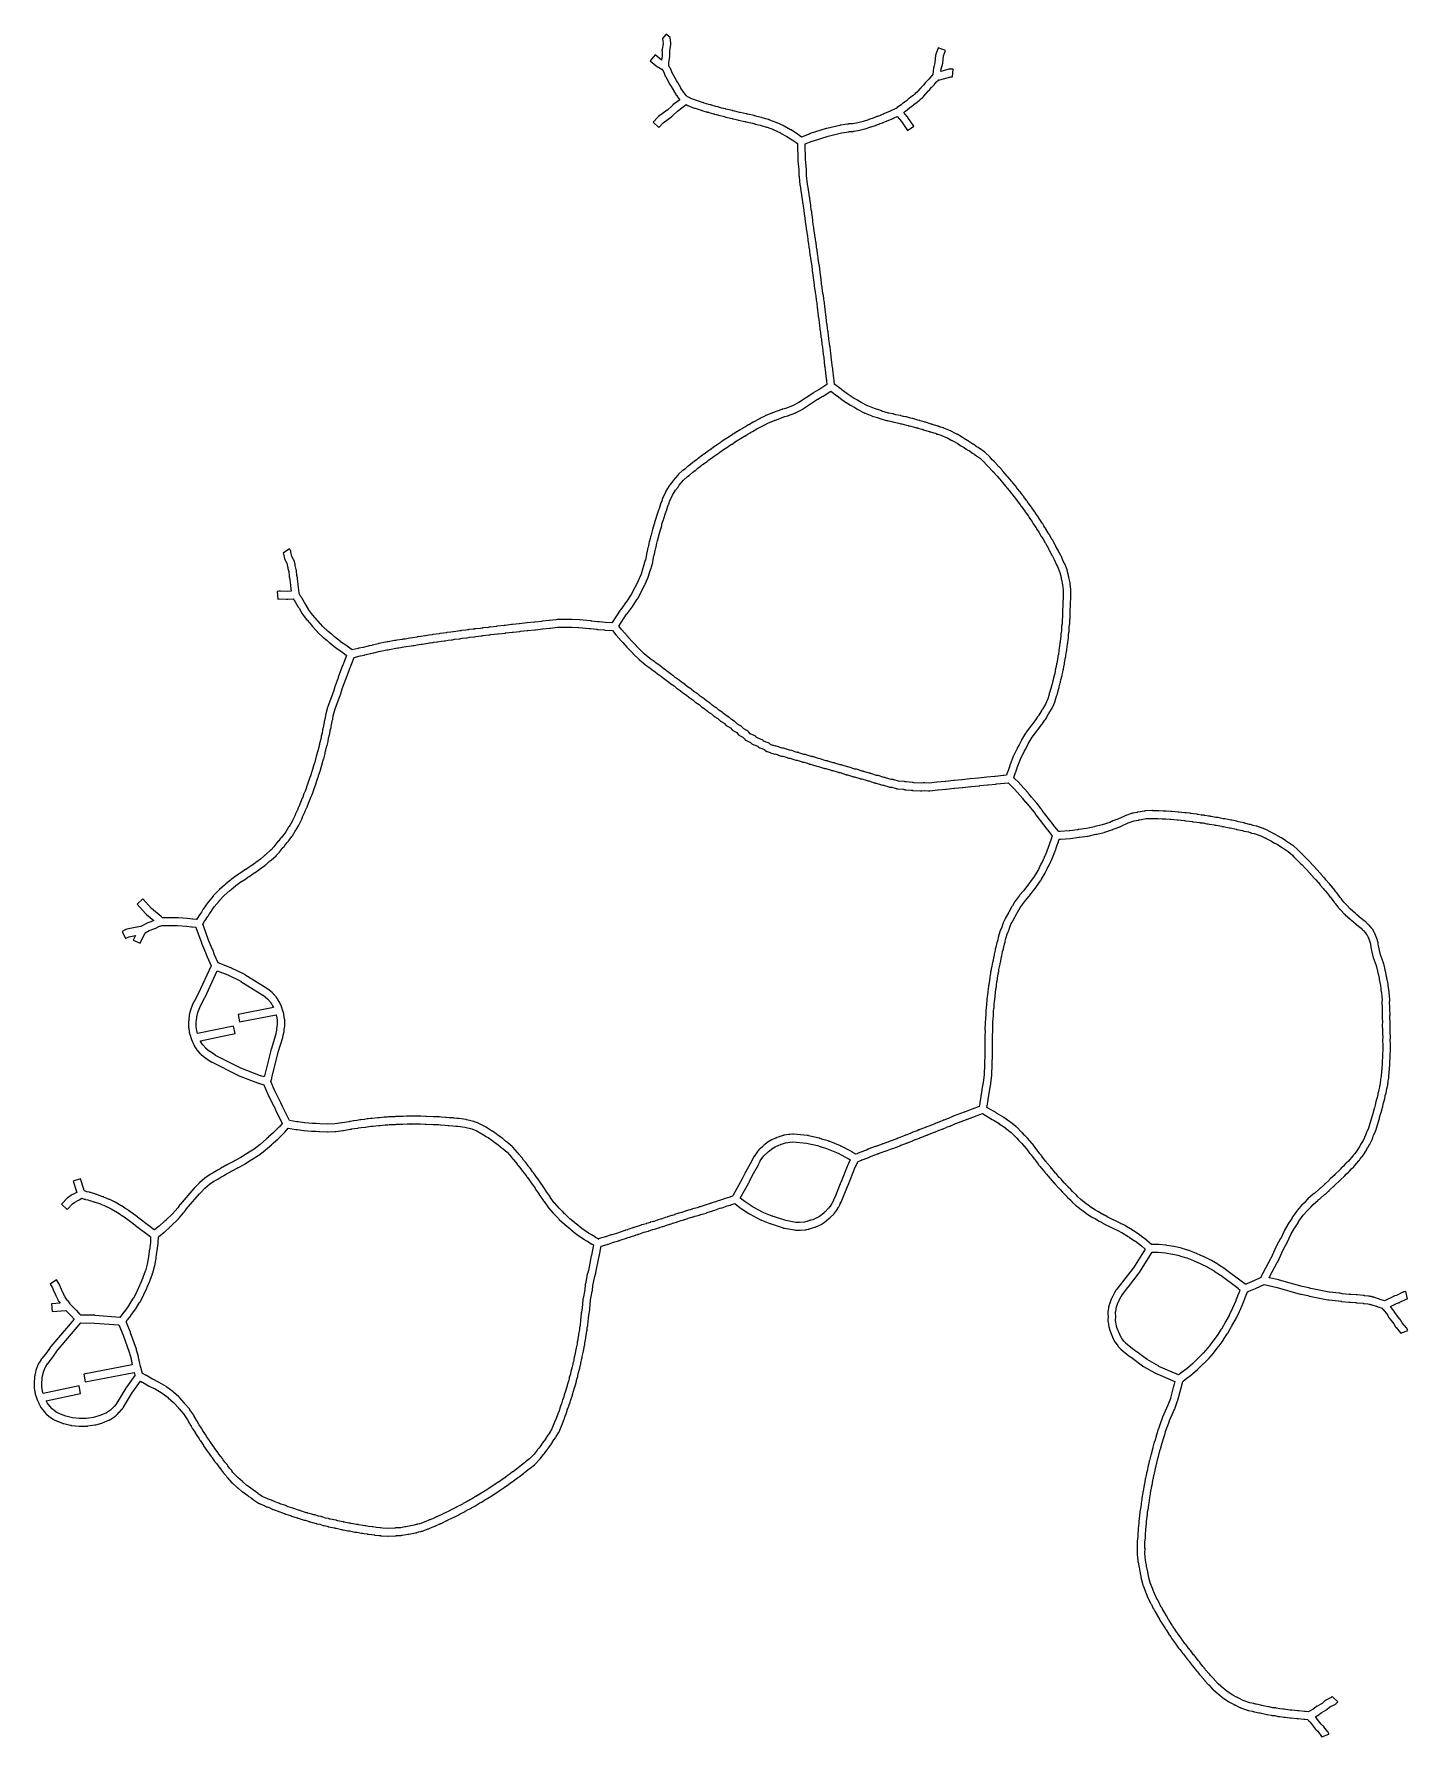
# Model space of a CAD drawing. Extents: x -48 to 255, y 1889 to 2265.
import ezdxf

# ---------------------------------------------------------------- set-up
doc = ezdxf.new("R2010")
doc.units = 0
doc.layers.get('0').update_dxf_attribs({"linetype": 'CONTINUOUS'})

msp = doc.modelspace()

# ---------------------------------------------------------------- linework, layer by layer
at = {"color": 7}
for points in [[(91.108936, 2265.342973), (90.320619, 2264.360806), (90.488617, 2263.197715), (90.249522, 2261.982928), (90.223717, 2261.853703), (90.223717, 2261.847087), (90.2171, 2261.769539), (90.2171, 2261.737117), (90.2171, 2261.711312), (90.223717, 2261.633764), (90.262491, 2260.567598), (90.120331, 2259.58543), (90.042783, 2259.63714), (88.718149, 2260.76146), (87.613212, 2259.469135), (88.931382, 2258.351276), (88.995994, 2258.293115), (89.060606, 2258.241405), (89.112316, 2258.208983), (89.138121, 2258.196081), (90.230139, 2257.543455), (90.178429, 2257.679164), (90.191332, 2257.659645), (90.236557, 2257.575646), (90.598408, 2256.916559), (90.940872, 2256.057161), (90.960391, 2256.024739), (90.979911, 2255.979514), (90.986527, 2255.972897), (91.031752, 2255.888898), (91.884689, 2254.331647), (91.910494, 2254.279937), (91.923397, 2254.254132), (91.955818, 2254.202456), (92.259525, 2253.769525), (92.272428, 2253.743719), (92.886283, 2252.638779), (92.918705, 2252.574167), (92.957479, 2252.509555), (92.964095, 2252.502938), (93.261318, 2252.070007), (93.29374, 2252.018298), (93.300356, 2252.005395), (93.300356, 2251.998778), (93.37142, 2251.876005), (93.390939, 2251.843583), (93.655872, 2251.455884), (93.694646, 2251.397723), (93.739871, 2251.339562), (93.804483, 2251.262015), (94.134028, 2250.842006), (92.633882, 2249.692912), (92.588657, 2249.660491), (92.58204, 2249.653874), (92.556235, 2249.634355), (92.523813, 2249.608549), (92.523813, 2249.601933), (92.45275, 2249.530869), (91.399506, 2248.542241), (91.379986, 2248.529338), (89.454419, 2247.133627), (89.447802, 2247.12701), (89.396093, 2247.088236), (89.376574, 2247.075334), (89.331348, 2247.030109), (89.273188, 2246.978399), (89.266571, 2246.971782), (89.266571, 2246.965166), (88.245633, 2245.866687), (89.492727, 2244.710057), (90.461971, 2245.756839), (92.361691, 2247.152551), (92.406916, 2247.184973), (92.465077, 2247.223746), (92.549076, 2247.288359), (92.594301, 2247.333584), (93.6217, 2248.30929), (93.641219, 2248.322192), (95.521551, 2249.763136), (95.773549, 2249.646814), (95.844612, 2249.60804), (95.902773, 2249.582235), (95.922292, 2249.575618), (97.35031, 2249.019917), (97.421373, 2248.987496), (97.479534, 2248.96169), (97.505339, 2248.955074), (98.875206, 2248.54153), (98.901011, 2248.534913), (98.95272, 2248.515394), (98.959337, 2248.515394), (98.985142, 2248.508777), (99.010947, 2248.495874), (99.02385, 2248.495874), (99.030467, 2248.495874), (99.980324, 2248.205103), (100.051388, 2248.179298), (100.058005, 2248.179298), (100.070907, 2248.172681), (100.116132, 2248.159779), (100.219518, 2248.140259), (100.542612, 2248.069196), (100.555515, 2248.062579), (101.576453, 2247.758873), (101.595972, 2247.752256), (101.712294, 2247.713482), (101.81568, 2247.693963), (102.145225, 2247.616415), (102.151841, 2247.616415), (102.985391, 2247.364418), (103.050003, 2247.344898), (103.741396, 2247.196287), (103.754298, 2247.18967), (104.135533, 2247.073349), (104.155052, 2247.066732), (104.290761, 2247.027958), (104.297378, 2247.027958), (104.400764, 2247.008439), (105.363544, 2246.788731), (105.764166, 2246.672409), (105.789971, 2246.659507), (105.899808, 2246.627085), (105.938582, 2246.620468), (106.953059, 2246.394309), (106.965961, 2246.387693), (107.04996, 2246.361887), (107.108121, 2246.348985), (108.49091, 2246.032375), (108.555522, 2246.025759), (108.575042, 2246.019142), (108.607463, 2246.019142), (108.646237, 2246.012525), (108.704398, 2245.999623), (110.197034, 2245.663617), (110.61704, 2245.540844), (110.642845, 2245.534227), (110.752682, 2245.495453), (110.785104, 2245.488836), (111.864196, 2245.24329), (111.877099, 2245.24329), (113.279271, 2244.816824), (113.337432, 2244.797304), (113.395593, 2244.777785), (114.791304, 2244.241471), (114.843014, 2244.221952), (114.849631, 2244.215335), (114.90134, 2244.195816), (116.335819, 2243.523807), (116.387528, 2243.498002), (117.757392, 2242.748455), (117.809101, 2242.716033), (117.854326, 2242.690228), (119.301731, 2241.759753), (119.32125, 2241.753137), (120.109571, 2241.171591), (120.206506, 2237.598309), (120.206506, 2237.507858), (120.213122, 2237.449697), (120.226025, 2237.33986), (120.400475, 2235.394913), (120.452184, 2234.128432), (120.452184, 2234.044433), (120.458801, 2233.986272), (120.471703, 2233.876435), (120.672024, 2231.970258), (120.684927, 2231.905646), (120.885247, 2230.826554), (120.891864, 2230.78778), (120.891864, 2230.761974), (120.982315, 2229.947809), (120.988931, 2229.86381), (121.001834, 2229.799197), (121.021353, 2229.695811), (121.157062, 2228.933339), (121.157062, 2228.926722), (121.228125, 2228.254713), (121.234742, 2228.177165), (121.247644, 2228.112553), (121.267164, 2228.009167), (121.396388, 2227.285465), (121.486838, 2226.458376), (121.493455, 2226.374377), (121.500072, 2226.316216), (121.506688, 2226.290411), (121.62301, 2225.637786), (121.62301, 2225.631169), (121.726396, 2224.707156), (121.733013, 2224.623157), (121.73963, 2224.558545), (121.746246, 2224.539025), (121.843181, 2224.015634), (121.843181, 2224.009017), (121.946567, 2223.039773), (121.95947, 2222.981612), (122.062856, 2222.432372), (122.069472, 2222.393598), (122.069472, 2222.367793), (122.153471, 2221.644091), (122.166374, 2221.49548), (122.172991, 2221.47596), (122.302215, 2220.765184), (122.302215, 2220.758567), (122.386214, 2220.002556), (122.392831, 2219.925008), (122.405733, 2219.860396), (122.425253, 2219.75701), (122.548026, 2219.078539), (122.548026, 2219.071923), (122.625573, 2218.341759), (122.63219, 2218.25776), (122.664612, 2218.089762), (122.774449, 2217.482368), (122.781066, 2217.424207), (122.858614, 2216.713428), (122.878133, 2216.558365), (122.878133, 2216.545463), (122.88475, 2216.500237), (123.013974, 2215.828228), (123.020591, 2215.783003), (123.020591, 2215.7701), (123.10459, 2214.975322), (123.117492, 2214.910709), (123.253201, 2214.193468), (123.259818, 2214.148243), (123.259818, 2214.135341), (123.356753, 2213.230715), (123.369655, 2213.166102), (123.460105, 2212.662095), (123.460105, 2212.655478), (123.576427, 2211.608695), (123.583044, 2211.531147), (123.589661, 2211.466535), (123.596277, 2211.447016), (123.654438, 2211.130407), (123.777211, 2209.967316), (123.783828, 2209.889768), (123.79673, 2209.825156), (123.81625, 2209.728221), (123.81625, 2209.721604), (123.900249, 2209.275751), (123.906865, 2209.236977), (123.906865, 2209.211172), (123.984413, 2208.52624), (123.997316, 2208.38408), (124.003933, 2208.358275), (124.158995, 2207.5118), (124.242994, 2206.704098), (124.249611, 2206.645938), (124.365932, 2206.025621), (124.365932, 2206.019005), (124.495157, 2204.849449), (124.501773, 2204.771901), (124.514676, 2204.707289), (124.534195, 2204.603903), (124.56, 2204.435905), (124.689225, 2203.208195), (124.695841, 2203.130647), (124.708744, 2203.066035), (124.715361, 2203.014326), (124.747783, 2202.865714), (124.747783, 2202.859098), (124.877007, 2201.708929), (124.877007, 2201.683124), (124.889909, 2201.573286), (124.889909, 2201.560384), (124.896526, 2201.508674), (124.96759, 2201.146823), (124.96759, 2201.140206), (125.070976, 2200.145117), (125.077592, 2200.061118), (125.103397, 2199.918958), (125.110014, 2199.899438), (125.181078, 2199.485894), (125.181078, 2199.479278), (125.290915, 2198.503572), (125.297532, 2198.426024), (125.304148, 2198.361412), (125.310765, 2198.309702), (125.381828, 2197.967238), (125.388445, 2197.922013), (125.388445, 2197.90911), (125.491831, 2196.959249), (125.498448, 2196.87525), (125.51135, 2196.810638), (125.53087, 2196.707252), (125.634256, 2196.138629), (125.634256, 2196.132012), (125.789318, 2194.665224), (125.795935, 2194.587676), (125.808838, 2194.523064), (125.828357, 2194.419678), (125.912356, 2193.954441), (125.912356, 2193.947824), (126.112677, 2192.048105), (126.119293, 2191.964106), (126.151715, 2191.796108), (126.255101, 2191.227485), (126.255101, 2191.220868), (126.474809, 2189.217763), (126.481426, 2189.133764), (126.488042, 2189.075603), (126.494659, 2189.049798), (126.546369, 2188.771962), (126.546369, 2188.75906), (126.630368, 2188.01597), (124.827573, 2186.827031), (124.775864, 2186.794609), (123.754926, 2186.238908), (123.690314, 2186.206487), (123.632153, 2186.167713), (123.548154, 2186.109552), (120.433651, 2184.03537), (120.401229, 2184.015851), (119.024901, 2183.29861), (119.011998, 2183.291993), (117.50644, 2182.716909), (116.892585, 2182.561846), (116.860163, 2182.55523), (116.821389, 2182.542327), (116.782615, 2182.529424), (116.73739, 2182.516522), (116.724487, 2182.509905), (116.659875, 2182.4841), (114.637387, 2181.715166), (114.63077, 2181.715166), (114.617867, 2181.708549), (114.592062, 2181.701933), (114.546837, 2181.68903), (114.508063, 2181.676127), (114.488544, 2181.669511), (114.430383, 2181.643706), (113.099287, 2181.133237), (113.09267, 2181.133237), (113.079768, 2181.12662), (113.060248, 2181.120003), (113.015023, 2181.100484), (112.982601, 2181.087581), (112.963082, 2181.074679), (112.879083, 2181.029454), (111.967992, 2180.544833), (111.948473, 2180.538216), (111.916051, 2180.518697), (111.85789, 2180.486275), (111.838371, 2180.473372), (111.825469, 2180.46047), (111.793047, 2180.44095), (111.767242, 2180.421431), (110.4943, 2179.749422), (110.455526, 2179.729903), (110.416752, 2179.710383), (110.397233, 2179.690864), (110.38433, 2179.684247), (110.371428, 2179.677631), (110.364811, 2179.677631), (109.350334, 2179.128391), (109.31156, 2179.108872), (109.272786, 2179.089353), (109.234013, 2179.063548), (109.22111, 2179.056931), (109.1694, 2179.018157), (108.891565, 2178.824321), (108.872046, 2178.811418), (108.225885, 2178.468954), (108.193463, 2178.456051), (108.109464, 2178.410826), (108.077042, 2178.391307), (108.038268, 2178.371787), (108.025365, 2178.358885), (107.960753, 2178.31366), (107.501981, 2177.99705), (106.733047, 2177.583506), (106.694273, 2177.563987), (106.629661, 2177.525213), (106.616758, 2177.518596), (106.610141, 2177.51198), (106.55198, 2177.466754), (106.080282, 2177.143661), (105.854123, 2177.020888), (105.815349, 2177.001368), (105.750737, 2176.962595), (105.737834, 2176.955978), (105.731218, 2176.949361), (105.673057, 2176.904136), (104.697351, 2176.232127), (104.49703, 2176.122289), (104.458256, 2176.10277), (104.419482, 2176.083251), (104.38706, 2176.057446), (104.374158, 2176.050829), (104.315997, 2176.005604), (103.314443, 2175.314211), (103.230444, 2175.268986), (103.19167, 2175.249467), (103.172151, 2175.236564), (103.159248, 2175.229947), (103.120474, 2175.204142), (103.107572, 2175.197525), (103.042959, 2175.1523), (101.989715, 2174.415676), (101.970196, 2174.409059), (101.937774, 2174.383254), (101.905352, 2174.357449), (101.866579, 2174.325027), (101.859962, 2174.31841), (101.840443, 2174.305507), (101.82754, 2174.292605), (100.819525, 2173.594748), (100.806622, 2173.588131), (100.748461, 2173.549357), (100.716039, 2173.523552), (100.657878, 2173.484778), (100.644976, 2173.471875), (100.632073, 2173.458973), (100.586848, 2173.413748), (100.5093, 2173.355587), (99.494827, 2172.644807), (99.462405, 2172.625288), (99.449503, 2172.618671), (99.404277, 2172.586249), (99.391375, 2172.573346), (99.378472, 2172.560444), (99.333247, 2172.515219), (99.165249, 2172.366607), (98.189543, 2171.688137), (98.124931, 2171.642912), (98.06677, 2171.604138), (98.053867, 2171.591235), (98.040965, 2171.578333), (97.982804, 2171.526623), (97.834193, 2171.397399), (97.297879, 2171.022626), (97.272074, 2171.003106), (97.259171, 2170.99649), (97.220397, 2170.964068), (97.104075, 2170.860682), (96.541917, 2170.356674), (96.024987, 2170.001284), (95.999182, 2169.981765), (95.986279, 2169.975148), (95.947505, 2169.942726), (95.9217, 2169.923207), (95.902181, 2169.903688), (95.798795, 2169.806753), (95.236633, 2169.302745), (94.93941, 2169.095973), (94.913605, 2169.083071), (94.797283, 2169.005523), (94.784381, 2168.99262), (94.771478, 2168.986003), (94.751959, 2168.966484), (94.700249, 2168.921259), (93.899006, 2168.184634), (93.834394, 2168.132925), (93.814875, 2168.113406), (93.769649, 2168.074632), (93.756747, 2168.055112), (93.730942, 2168.029307), (93.69852, 2167.990533), (92.690508, 2166.78221), (92.670988, 2166.762691), (92.664372, 2166.749788), (92.619147, 2166.691628), (92.599627, 2166.665822), (92.573822, 2166.620597), (92.425211, 2166.387987), (91.972896, 2165.838747), (91.953377, 2165.819228), (91.914603, 2165.774003), (91.9017, 2165.754484), (91.856475, 2165.696323), (91.849859, 2165.689706), (91.830339, 2165.657284), (91.797917, 2165.605575), (91.067754, 2164.436019), (91.048235, 2164.410214), (91.02243, 2164.358504), (91.009527, 2164.338985), (90.996624, 2164.306563), (90.977105, 2164.261338), (90.350328, 2162.859165), (90.343711, 2162.846263), (90.330808, 2162.813841), (90.305003, 2162.762131), (90.298387, 2162.736326), (90.29177, 2162.710521), (90.272251, 2162.639458), (90.155929, 2162.264684), (89.994382, 2161.889911), (89.968577, 2161.838201), (89.955674, 2161.812396), (89.942772, 2161.779974), (89.923252, 2161.728265), (89.91035, 2161.702459), (89.903733, 2161.676654), (89.884214, 2161.605591), (89.586991, 2160.597579), (89.574089, 2160.571774), (89.431929, 2160.24868), (89.419026, 2160.222875), (89.406124, 2160.184101), (89.380319, 2160.12594), (89.354513, 2160.029005), (89.347897, 2160.0032), (89.031287, 2158.962875), (88.979578, 2158.846553), (88.960059, 2158.80778), (88.953442, 2158.775358), (88.946825, 2158.768741), (88.933923, 2158.723516), (88.927306, 2158.710613), (88.907787, 2158.646001), (88.578242, 2157.57337), (88.578242, 2157.553851), (88.565339, 2157.521429), (88.558722, 2157.482655), (88.54582, 2157.43743), (88.54582, 2157.424527), (88.532917, 2157.353464), (88.5263, 2157.301754), (88.506781, 2157.217755), (88.138469, 2155.996507), (88.131852, 2155.98989), (88.11895, 2155.944665), (88.093144, 2155.854214), (88.080242, 2155.776667), (88.060723, 2155.679732), (87.724716, 2154.555408), (87.724716, 2154.548791), (87.711814, 2154.503566), (87.692294, 2154.426018), (87.692294, 2154.419402), (87.692294, 2154.412785), (87.679392, 2154.335237), (87.61478, 2154.018628), (87.61478, 2154.012011), (87.459717, 2153.514465), (87.453101, 2153.488659), (87.440198, 2153.43695), (87.420679, 2153.372338), (87.414062, 2153.359435), (87.414062, 2153.352818), (87.401159, 2153.275271), (87.246097, 2152.454647), (87.078099, 2151.873098), (87.058579, 2151.821388), (87.051963, 2151.801869), (87.03906, 2151.737257), (87.026158, 2151.653258), (86.871062, 2150.839092), (86.832288, 2150.703384), (86.825671, 2150.683864), (86.812769, 2150.632155), (86.79325, 2150.548156), (86.780347, 2150.464157), (86.554188, 2149.249372), (86.541285, 2149.21695), (86.076048, 2147.653238), (86.076048, 2147.646621), (86.069432, 2147.633718), (86.062815, 2147.620816), (86.049912, 2147.595011), (85.998203, 2147.459302), (85.604042, 2146.134667), (85.597426, 2146.108862), (84.990032, 2144.635609), (84.977129, 2144.609804), (84.214656, 2143.155939), (84.182235, 2143.104229), (84.175618, 2143.091327), (84.175618, 2143.08471), (84.169001, 2143.078093), (84.130227, 2143.013481), (84.085002, 2142.923031), (83.393606, 2141.617783), (83.386989, 2141.611166), (82.456515, 2140.144375), (82.417741, 2140.086214), (81.118954, 2138.367422), (81.112338, 2138.360805), (81.060628, 2138.289742), (81.021854, 2138.244517), (81.008952, 2138.224997), (79.212619, 2135.452962), (79.193099, 2135.427157), (79.186483, 2135.414254), (77.706769, 2135.478866), (77.700152, 2135.478866), (76.343211, 2135.621026), (76.272148, 2135.633929), (76.259245, 2135.633929), (76.252629, 2135.633929), (76.136307, 2135.640545), (76.052308, 2135.640545), (75.994147, 2135.647162), (74.637206, 2135.789322), (74.566143, 2135.802224), (74.55324, 2135.802224), (74.546624, 2135.802224), (74.494914, 2135.802224), (74.462492, 2135.802224), (74.404331, 2135.802224), (74.371909, 2135.808841), (74.346104, 2135.808841), (72.06515, 2136.047936), (72.00699, 2136.054553), (71.981184, 2136.054553), (70.320547, 2136.112713), (70.230096, 2136.112713), (70.029776, 2136.106097), (69.971615, 2136.106097), (68.679289, 2136.151322), (68.614677, 2136.151322), (67.15435, 2136.093161), (67.070351, 2136.093161), (66.902353, 2136.073642), (65.422643, 2135.912095), (65.390221, 2135.912095), (65.364416, 2135.912095), (65.338611, 2135.905478), (63.807204, 2135.73748), (63.781399, 2135.73748), (63.723238, 2135.730863), (63.671528, 2135.724247), (62.159505, 2135.556248), (62.11428, 2135.556248), (62.017345, 2135.549632), (60.453632, 2135.375182), (60.369633, 2135.368566), (60.363016, 2135.368566), (58.812226, 2135.194116), (58.741163, 2135.187499), (58.72826, 2135.187499), (58.721643, 2135.187499), (58.715027, 2135.187499), (58.70841, 2135.187499), (57.215774, 2135.019501), (57.131775, 2135.012885), (57.047776, 2134.999982), (57.015354, 2134.993365), (55.600259, 2134.838303), (55.522711, 2134.831686), (55.503192, 2134.825069), (55.457966, 2134.818453), (55.399806, 2134.80555), (55.393189, 2134.80555), (53.874705, 2134.644003), (53.816544, 2134.631101), (53.784122, 2134.624484), (53.725961, 2134.617867), (52.317327, 2134.462805), (52.233328, 2134.456188), (52.078266, 2134.423766), (52.065363, 2134.423766), (51.890914, 2134.391344), (51.832753, 2134.384728), (50.676119, 2134.255503), (50.59212, 2134.248887), (50.533959, 2134.24227), (50.508154, 2134.235653), (50.191545, 2134.177492), (49.034915, 2134.048268), (48.950916, 2134.041651), (48.892755, 2134.035035), (48.86695, 2134.028418), (48.576179, 2133.976708), (47.589883, 2133.887648), (47.505884, 2133.881031), (47.337885, 2133.848609), (46.91788, 2133.771061), (46.911263, 2133.771061), (45.94848, 2133.667675), (45.864481, 2133.661058), (45.715869, 2133.628637), (45.702967, 2133.628637), (45.270039, 2133.551089), (44.229718, 2133.441251), (44.165106, 2133.428349), (43.628792, 2133.331414), (42.834013, 2133.247415), (42.756465, 2133.240798), (42.736946, 2133.240798), (42.646495, 2133.221279), (42.019718, 2133.104957), (42.013101, 2133.104957), (41.302322, 2133.02741), (41.218322, 2133.020793), (41.198803, 2133.020793), (41.050192, 2132.988371), (40.384644, 2132.865598), (40.378027, 2132.865598), (39.660786, 2132.78805), (39.518626, 2132.775148), (39.492821, 2132.768531), (38.80789, 2132.639307), (38.801273, 2132.639307), (38.025878, 2132.548856), (37.941879, 2132.54224), (37.883718, 2132.535623), (37.857913, 2132.529006), (37.069595, 2132.380395), (37.011434, 2132.373778), (36.384657, 2132.302715), (36.300658, 2132.296098), (36.294041, 2132.296098), (36.132494, 2132.263676), (35.130943, 2132.082743), (34.646319, 2132.031033), (34.588158, 2132.024416), (33.528453, 2131.824095), (33.095522, 2131.77887), (33.011523, 2131.772254), (32.862905, 2131.739832), (32.849969, 2131.739832), (31.809648, 2131.552447), (31.46072, 2131.513673), (31.383182, 2131.507056), (31.363795, 2131.507056), (31.215177, 2131.474634), (29.775176, 2131.212523), (29.691174, 2131.199621), (29.63302, 2131.186718), (29.607181, 2131.180101), (29.309946, 2131.102554), (29.24533, 2131.089651), (27.823772, 2130.824718), (27.77854, 2130.818101), (27.681616, 2130.798582), (27.662229, 2130.791965), (26.279441, 2130.436576), (26.221286, 2130.423673), (25.646202, 2130.313836), (25.626815, 2130.313836), (25.504045, 2130.288031), (25.40712, 2130.262225), (24.269874, 2129.971454), (24.21172, 2129.958552), (23.410478, 2129.80994), (23.268321, 2129.784135), (23.235999, 2129.777519), (23.15847, 2129.752196), (21.827375, 2129.409729), (20.838746, 2130.191585), (20.787053, 2130.224007), (20.767666, 2130.23691), (20.69659, 2130.282135), (19.30734, 2131.219071), (19.275017, 2131.244876), (19.25563, 2131.257778), (17.94392, 2132.2981), (17.892227, 2132.343325), (17.336527, 2132.860255), (17.284834, 2132.911965), (17.278383, 2132.918581), (17.233151, 2132.957355), (17.220216, 2132.970258), (17.200829, 2132.98316), (16.554666, 2133.493629), (16.535279, 2133.506532), (15.372186, 2134.598546), (15.352799, 2134.618066), (14.3254, 2135.774696), (14.286629, 2135.819921), (14.273694, 2135.826538), (14.234923, 2135.871763), (14.228472, 2135.878379), (13.155842, 2137.080245), (13.130004, 2137.112666), (13.104166, 2137.145088), (12.231846, 2138.359872), (12.212459, 2138.385678), (11.585681, 2139.484153), (11.585681, 2139.49077), (11.559843, 2139.529544), (11.546907, 2139.555349), (11.514585, 2139.607059), (11.462892, 2139.671671), (11.340122, 2139.852605), (11.333671, 2139.859221), (10.726278, 2140.931849), (10.70044, 2140.983558), (10.681053, 2141.009364), (10.603515, 2141.119201), (10.597064, 2141.125818), (10.532448, 2141.209817), (10.513061, 2141.248591), (10.487223, 2141.281012), (10.164143, 2141.856097), (10.164143, 2141.862713), (10.164143, 2141.888519), (10.157691, 2141.888519), (10.157691, 2141.920941), (10.15124, 2141.946746), (10.15124, 2141.953362), (10.144789, 2141.998588), (10.144789, 2142.005204), (10.138337, 2142.037626), (9.957413, 2143.749957), (9.957413, 2143.769476), (9.950962, 2143.80825), (9.944511, 2143.834055), (9.944511, 2143.853574), (9.93806, 2143.87938), (9.93806, 2143.892282), (9.93806, 2143.911801), (9.931608, 2143.937607), (9.8153, 2145.081314), (9.8153, 2145.107119), (9.770068, 2145.313891), (9.640834, 2145.82436), (9.543909, 2146.845298), (9.537458, 2146.935748), (9.51162, 2147.071457), (9.505168, 2147.103879), (9.47933, 2147.181427), (9.330712, 2147.724205), (9.304874, 2148.014976), (9.304874, 2148.034496), (9.298423, 2148.086205), (9.298423, 2148.099108), (9.298423, 2148.11201), (9.285487, 2148.183074), (9.272551, 2148.241234), (9.272551, 2148.254137), (9.246713, 2148.331685), (9.046402, 2149.068313), (9.039951, 2149.094118), (9.0335, 2149.119923), (9.020564, 2149.158697), (9.007628, 2149.197471), (8.988241, 2149.236245), (8.968854, 2149.275019), (8.962403, 2149.294538), (8.930081, 2149.352699), (8.574691, 2150.018247), (8.329148, 2151.090878), (8.290378, 2151.258876), (8.186992, 2151.459197), (8.174056, 2151.485002), (8.122363, 2151.549614), (8.018977, 2151.711161), (6.610343, 2150.754838), (6.681419, 2150.651452), (6.920501, 2149.611131), (6.939888, 2149.527132), (6.965726, 2149.443133), (6.991564, 2149.365585), (7.075566, 2149.216974), (7.418033, 2148.583735), (7.611882, 2147.860033), (7.631269, 2147.614487), (7.63772, 2147.536939), (7.63772, 2147.530322), (7.650656, 2147.452775), (7.663592, 2147.388162), (7.670043, 2147.368643), (7.850967, 2146.703095), (7.947892, 2145.69508), (7.954343, 2145.611081), (7.954343, 2145.591561), (7.967279, 2145.526949), (7.980214, 2145.468788), (7.999601, 2145.391241), (8.128832, 2144.861388), (8.251602, 2143.711219), (8.251602, 2143.6917), (8.258053, 2143.652926), (8.27089, 2143.547787), (8.277341, 2143.521982), (8.393649, 2142.365352), (7.495483, 2142.287804), (6.009309, 2142.365352), (5.931771, 2142.371968), (5.92532, 2142.371968), (5.828395, 2142.371968), (5.783163, 2142.365352), (5.763776, 2142.365352), (5.737938, 2142.358735), (5.272701, 2142.300574), (5.485934, 2140.614088), (5.912402, 2140.665798), (7.321036, 2140.594734), (7.346874, 2140.594734), (7.405028, 2140.588118), (7.430867, 2140.588118), (7.514869, 2140.588118), (7.598871, 2140.594734), (8.86535, 2140.69812), (9.007507, 2140.446123), (9.0592, 2140.362124), (9.072136, 2140.336319), (9.104458, 2140.291094), (9.104458, 2140.284477), (9.259537, 2140.064769), (9.265989, 2140.058153), (9.853997, 2139.024292), (9.90569, 2138.940293), (9.918625, 2138.914488), (9.950948, 2138.869263), (9.950948, 2138.862646), (10.002641, 2138.798034), (10.125411, 2138.6171), (10.131862, 2138.610483), (10.726332, 2137.563701), (10.75217, 2137.518476), (10.778008, 2137.479702), (10.849085, 2137.376316), (10.855536, 2137.369699), (11.740779, 2136.129067), (11.773101, 2136.083841), (11.831256, 2136.019229), (11.88941, 2135.954617), (12.916809, 2134.785061), (12.955579, 2134.739836), (12.974966, 2134.726934), (12.994353, 2134.707414), (13.01374, 2134.687895), (13.01374, 2134.681278), (13.020191, 2134.681278), (13.039578, 2134.655473), (14.054054, 2133.518227), (14.099286, 2133.466517), (14.150979, 2133.414808), (14.222055, 2133.350196), (15.378687, 2132.264642), (15.43038, 2132.212933), (15.482073, 2132.167708), (15.495008, 2132.161091), (16.128248, 2131.663544), (16.179941, 2131.618319), (16.729179, 2131.10785), (16.780872, 2131.056141), (16.826104, 2131.017367), (16.832555, 2131.01075), (16.916557, 2130.946138), (18.195948, 2129.939601), (18.254103, 2129.887892), (18.305796, 2129.849118), (18.396259, 2129.790957), (19.772586, 2128.860483), (19.785521, 2128.84758), (20.619071, 2128.194958), (20.037525, 2126.618319), (20.018138, 2126.585898), (20.011686, 2126.566378), (19.804914, 2126.107606), (19.772592, 2126.036542), (19.772592, 2126.029926), (19.759656, 2125.997504), (19.74672, 2125.977984), (19.740269, 2125.958465), (18.796871, 2123.412582), (18.771033, 2123.34797), (18.745195, 2123.276906), (18.745195, 2123.264004), (18.738744, 2123.244484), (18.732292, 2123.231582), (18.08613, 2121.467558), (18.047359, 2121.370623), (18.021521, 2121.29956), (18.021521, 2121.292943), (17.737211, 2120.252622), (17.737211, 2120.246005), (16.496578, 2116.944113), (16.477192, 2116.892404), (16.47074, 2116.866599), (16.43197, 2116.724439), (16.050734, 2115.277034), (16.044282, 2115.264132), (16.031347, 2115.205971), (16.024895, 2115.180166), (15.999057, 2115.038006), (15.895671, 2114.372458), (15.895671, 2114.365841), (15.708283, 2113.6486), (15.701831, 2113.635697), (15.688896, 2113.577537), (15.669509, 2113.493538), (15.656573, 2113.409538), (15.546726, 2112.698759), (15.540275, 2112.672954), (15.365812, 2112.007406), (15.346425, 2111.942793), (15.333489, 2111.865246), (15.320554, 2111.774795), (15.204245, 2111.07048), (15.204245, 2111.063863), (15.029783, 2110.378932), (15.010396, 2110.31432), (14.991009, 2110.236772), (14.991009, 2110.230155), (14.913471, 2109.706764), (14.907019, 2109.693861), (14.674403, 2108.776309), (14.667951, 2108.75679), (14.655016, 2108.692178), (14.635629, 2108.61463), (14.635629, 2108.582208), (14.629177, 2108.556403), (14.267326, 2107.173614), (14.260875, 2107.147809), (14.247939, 2107.083197), (14.228552, 2107.005649), (14.228552, 2106.999032), (14.222101, 2106.960258), (14.222101, 2106.953642), (13.937791, 2105.855166), (13.860253, 2105.629007), (13.853802, 2105.62239), (13.834415, 2105.564229), (13.808577, 2105.486682), (13.78919, 2105.396231), (13.59534, 2104.646681), (13.382107, 2104.03929), (13.36272, 2103.994065), (13.356269, 2103.974546), (13.336882, 2103.903483), (13.323946, 2103.851773), (13.104252, 2103.005301), (13.0978, 2102.985782), (12.916876, 2102.481774), (12.903941, 2102.455969), (12.884554, 2102.391357), (12.858716, 2102.320293), (12.839329, 2102.229843), (12.774713, 2101.990748), (12.380554, 2100.885811), (12.354716, 2100.821199), (12.335329, 2100.750136), (12.322393, 2100.698426), (12.315942, 2100.659652), (12.309491, 2100.64675), (12.303039, 2100.633847), (11.850725, 2099.347983), (11.83779, 2099.322178), (11.792558, 2099.186469), (11.792558, 2099.179853), (11.773171, 2099.102305), (11.760235, 2099.05708), (11.753784, 2099.03756), (11.469474, 2098.242778), (11.463023, 2098.236162), (11.249789, 2097.78385), (11.249789, 2097.777233), (11.223951, 2097.712621), (11.191629, 2097.622171), (10.862087, 2096.704622), (10.855636, 2096.69172), (10.674712, 2096.304024), (10.642389, 2096.245863), (10.635938, 2096.226344), (10.584245, 2096.084184), (10.584245, 2096.071281), (10.32578, 2095.354044), (10.319328, 2095.341141), (10.047941, 2094.766057), (10.015618, 2094.707896), (10.009167, 2094.688376), (9.957474, 2094.546217), (9.957474, 2094.5396), (9.89932, 2094.371602), (9.866997, 2094.294054), (9.369452, 2093.24081), (9.343613, 2093.1891), (9.337162, 2093.163295), (9.285469, 2093.027587), (9.207931, 2092.801428), (9.194996, 2092.769006), (8.710374, 2091.741607), (8.697438, 2091.722087), (8.083584, 2090.675305), (8.064197, 2090.655785), (7.92204, 2090.455465), (7.883269, 2090.403755), (7.870334, 2090.384236), (7.792796, 2090.261463), (7.204788, 2089.272834), (7.191852, 2089.253315), (6.519843, 2088.348686), (6.513392, 2088.342069), (6.229082, 2088.038362), (6.190311, 2087.993137), (6.170924, 2087.973618), (6.157988, 2087.954098), (6.067525, 2087.837777), (5.641057, 2087.262692), (5.62167, 2087.243173), (5.175818, 2086.752088), (5.162882, 2086.739185), (5.124112, 2086.69396), (5.072419, 2086.629348), (5.020726, 2086.558284), (4.594258, 2085.9832), (4.574871, 2085.963681), (3.97394, 2085.298133), (3.941618, 2085.272328), (2.823756, 2084.264312), (2.75914, 2084.212603), (2.616984, 2084.109217), (2.55883, 2084.070443), (2.539446, 2084.05754), (2.429599, 2083.960605), (1.654176, 2083.267254), (1.58956, 2083.215544), (0.807703, 2082.653383), (0.781855, 2082.633863), (0.704315, 2082.595089), (0.659084, 2082.562667), (0.646162, 2082.556051), (0.626778, 2082.543148), (0.510469, 2082.459149), (-0.510468, 2081.716063), (-0.529852, 2081.703161), (-0.588006, 2081.664387), (-0.710777, 2081.593323), (-0.781855, 2081.548098), (-0.852933, 2081.496389), (-1.63479, 2080.921304), (-1.647713, 2080.914688), (-2.022487, 2080.69498), (-2.067718, 2080.662558), (-2.080641, 2080.655941), (-2.100024, 2080.643039), (-2.222795, 2080.552588), (-2.681571, 2080.223043), (-2.707419, 2080.203524), (-3.418198, 2079.783515), (-3.476352, 2079.751094), (-3.540968, 2079.71232), (-3.547419, 2079.705703), (-4.826821, 2078.768767), (-4.884975, 2078.729994), (-4.94313, 2078.684768), (-5.014206, 2078.620156), (-6.002835, 2077.754297), (-6.060989, 2077.709072), (-6.112682, 2077.670298), (-6.170836, 2077.631524), (-6.228991, 2077.586299), (-6.300067, 2077.521687), (-7.443794, 2076.514853), (-7.495487, 2076.469628), (-7.54718, 2076.417918), (-7.592412, 2076.372693), (-7.611799, 2076.346888), (-8.749045, 2075.177332), (-8.787816, 2075.125622), (-8.852431, 2075.041623), (-9.9186, 2073.755759), (-9.9186, 2073.749143), (-9.950922, 2073.710369), (-9.957374, 2073.703752), (-9.970309, 2073.684233), (-11.010631, 2072.204522), (-11.042954, 2072.152813), (-11.062341, 2072.120391), (-11.391883, 2071.56469), (-11.398334, 2071.558073), (-11.97988, 2070.718063), (-12.031573, 2070.646999), (-12.063896, 2070.601774), (-12.076832, 2070.575969), (-12.483914, 2069.90396), (-12.490366, 2069.90396), (-12.496817, 2069.90396), (-12.54851, 2069.910576), (-12.580832, 2069.910576), (-13.291611, 2069.962286), (-13.343304, 2069.968903), (-14.525782, 2070.136901), (-14.583936, 2070.143518), (-16.483655, 2070.279226), (-16.561193, 2070.285843), (-16.632269, 2070.285843), (-16.651656, 2070.285843), (-16.735659, 2070.285843), (-18.05383, 2070.279226), (-18.060281, 2070.279226), (-18.473826, 2070.311648), (-18.544902, 2070.311648), (-19.985845, 2070.298745), (-20.115079, 2070.42797), (-20.173233, 2070.486131), (-20.28308, 2070.583065), (-20.302467, 2070.589682), (-22.447727, 2072.353706), (-24.360369, 2074.466655), (-25.620386, 2073.329408), (-23.740052, 2071.248765), (-23.701282, 2071.197056), (-23.688346, 2071.184153), (-23.675411, 2071.171251), (-23.630179, 2071.126026), (-23.617243, 2071.113123), (-23.58492, 2071.087318), (-23.520305, 2071.035608), (-21.904899, 2069.710974), (-22.202134, 2069.555911), (-22.227972, 2069.543008), (-23.571991, 2069.039004), (-23.668916, 2068.993779), (-24.7997, 2068.399308), (-24.806152, 2068.399308), (-24.825539, 2068.392691), (-25.581549, 2068.231144), (-25.607387, 2068.231144), (-25.626774, 2068.231144), (-25.626774, 2068.224527), (-25.659097, 2068.224527), (-25.697868, 2068.217911), (-27.836666, 2067.759135), (-27.985284, 2067.726713), (-28.036977, 2067.707193), (-28.082209, 2067.694291), (-28.08866, 2067.687674), (-28.140353, 2067.668155), (-28.166191, 2067.655252), (-28.243729, 2067.610027), (-28.928661, 2067.261098), (-28.153266, 2065.749079), (-27.455411, 2066.104469), (-25.98216, 2066.414627), (-26.447397, 2065.387228), (-24.903068, 2064.682909), (-23.849823, 2066.976789), (-22.92581, 2067.461409), (-21.659331, 2067.939569), (-21.607638, 2067.959088), (-21.575316, 2067.971991), (-21.478391, 2068.0237), (-21.452553, 2068.036603), (-20.799928, 2068.359697), (-20.77409, 2068.372599), (-20.166697, 2068.598758), (-18.564214, 2068.611661), (-18.18944, 2068.585856), (-18.105437, 2068.579239), (-17.943897, 2068.579239), (-16.68388, 2068.585856), (-16.677429, 2068.585856), (-14.738941, 2068.450147), (-13.614618, 2068.295085), (-13.588779, 2068.288468), (-13.530625, 2068.281851), (-13.524174, 2068.281851), (-13.472481, 2068.275234), (-13.394943, 2068.268618), (-13.356172, 2068.268618), (-12.729394, 2068.216908), (-12.677701, 2068.210291), (-12.638931, 2068.203675), (-12.554928, 2068.003354), (-12.541993, 2067.970932), (-12.535541, 2067.951413), (-11.424142, 2064.811065), (-11.398303, 2064.733517), (-11.378916, 2064.675356), (-11.365981, 2064.655837), (-10.480738, 2062.601039), (-10.196425, 2061.80626), (-10.170587, 2061.728712), (-10.1512, 2061.670551), (-10.138264, 2061.644746), (-9.291791, 2059.680411), (-12.134907, 2053.535407), (-12.141358, 2053.52879), (-12.160745, 2053.483565), (-13.033065, 2051.848772), (-13.065387, 2051.790612), (-13.09771, 2051.719548), (-13.130033, 2051.635549), (-13.588808, 2050.562918), (-13.931274, 2049.496752), (-14.086353, 2048.798895), (-14.086353, 2048.792278), (-14.099289, 2048.727666), (-14.112225, 2048.650118), (-14.112225, 2048.643501), (-14.118676, 2048.617696), (-14.125127, 2048.520761), (-14.138063, 2048.4626), (-14.138063, 2048.449698), (-14.144514, 2048.385086), (-14.150966, 2048.346312), (-14.157417, 2048.217088), (-14.157417, 2048.204185), (-14.163868, 2047.945736), (-14.170319, 2047.874673), (-14.215551, 2047.545128), (-14.228487, 2047.474065), (-14.228487, 2047.454545), (-14.228487, 2047.441643), (-14.228487, 2047.415838), (-14.234938, 2047.383416), (-14.234938, 2047.370513), (-14.254325, 2046.814816), (-14.260776, 2046.801913), (-14.260776, 2046.73085), (-14.260776, 2046.659786), (-14.254325, 2046.562852), (-14.234938, 2046.168691), (-14.234938, 2046.097628), (-14.228487, 2046.026564), (-14.228487, 2046.013662), (-14.222036, 2045.994142), (-14.092801, 2045.076591), (-14.08635, 2045.005527), (-14.073414, 2044.934464), (-14.060479, 2044.89569), (-14.054027, 2044.856916), (-14.047576, 2044.831111), (-14.034641, 2044.766499), (-14.028189, 2044.746979), (-14.028189, 2044.740363), (-14.015254, 2044.695137), (-13.982931, 2044.604687), (-13.65985, 2043.62252), (-13.653399, 2043.590098), (-13.575861, 2043.363939), (-13.56941, 2043.34442), (-13.562959, 2043.337803), (-13.543572, 2043.299029), (-13.530636, 2043.273224), (-13.168785, 2042.426752), (-13.142947, 2042.36214), (-13.110624, 2042.291077), (-13.065392, 2042.213529), (-12.852159, 2041.812907), (-12.839223, 2041.800004), (-12.806901, 2041.748295), (-12.755208, 2041.677231), (-12.516126, 2041.31538), (-12.503191, 2041.295861), (-12.46442, 2041.244152), (-12.419188, 2041.179539), (-12.412737, 2041.172923), (-12.373966, 2041.127698), (-12.361031, 2041.108178), (-11.753638, 2040.371554), (-11.701945, 2040.326328), (-11.695494, 2040.313426), (-11.643801, 2040.261716), (-11.60503, 2040.222942), (-11.585643, 2040.203423), (-11.475796, 2040.112973), (-10.661631, 2039.453886), (-10.648695, 2039.440983), (-10.603463, 2039.408562), (-10.584076, 2039.389042), (-10.538845, 2039.35662), (-10.532393, 2039.35662), (-10.461317, 2039.311395), (-9.227146, 2038.510155), (-9.181914, 2038.477733), (-9.156076, 2038.464831), (-9.104383, 2038.432409), (-9.033306, 2038.399987), (-3.515077, 2035.608564), (-3.463384, 2035.582759), (-3.385846, 2035.550337), (-3.301845, 2035.517915), (0.988675, 2033.850816), (1.008059, 2033.837914), (1.143753, 2033.786204), (1.169601, 2033.779588), (2.365002, 2033.411272), (3.114551, 2031.647248), (3.127473, 2031.608474), (3.140396, 2031.5697), (3.146857, 2031.563084), (3.166241, 2031.511374), (3.179163, 2031.485569), (4.600721, 2028.648914), (4.607172, 2028.636012), (4.846254, 2028.080311), (4.878576, 2028.002763), (4.885028, 2027.989861), (4.904415, 2027.944636), (4.930253, 2027.886475), (6.42935, 2024.901202), (5.725033, 2024.112881), (5.705646, 2024.087076), (4.400397, 2022.801212), (4.361627, 2022.762438), (3.411767, 2021.928889), (3.360074, 2021.883664), (3.347139, 2021.877047), (3.340687, 2021.87043), (3.301918, 2021.831656), (3.282534, 2021.812137), (2.985299, 2021.514915), (2.940068, 2021.476141), (1.550818, 2020.267814), (0.193876, 2019.246877), (-1.234143, 2018.329328), (-1.279375, 2018.303523), (-1.292297, 2018.296906), (-1.298758, 2018.296906), (-1.408606, 2018.238745), (-1.434454, 2018.225843), (-2.720318, 2017.392292), (-2.739701, 2017.379356), (-3.980334, 2016.733194), (-4.05141, 2016.700871), (-4.116026, 2016.6621), (-4.193564, 2016.610407), (-4.290489, 2016.552253), (-4.309875, 2016.539318), (-5.511738, 2015.91254), (-5.569892, 2015.886702), (-5.589279, 2015.873766), (-5.737897, 2015.776841), (-5.757284, 2015.763905), (-5.77022, 2015.757454), (-6.681309, 2015.279294), (-6.739463, 2015.253455), (-6.75885, 2015.24052), (-6.88162, 2015.162982), (-6.888071, 2015.156531), (-7.269307, 2014.904527), (-7.282243, 2014.898075), (-7.889635, 2014.581456), (-7.934867, 2014.562069), (-7.96719, 2014.542682), (-8.012422, 2014.516844), (-8.018873, 2014.510393), (-8.083488, 2014.465161), (-8.807191, 2013.993462), (-9.395199, 2013.689765), (-9.44043, 2013.670378), (-9.472753, 2013.650991), (-9.511524, 2013.625153), (-9.524459, 2013.618702), (-9.582614, 2013.579931), (-10.590627, 2012.907922), (-10.67463, 2012.843307), (-11.779568, 2011.899909), (-11.798955, 2011.886973), (-11.824793, 2011.861135), (-11.876486, 2011.815903), (-11.889422, 2011.802968), (-11.902358, 2011.783581), (-11.941128, 2011.738349), (-12.787601, 2010.807875), (-12.890987, 2010.71095), (-12.92331, 2010.685112), (-12.955633, 2010.659273), (-12.981471, 2010.633435), (-13.020241, 2010.601113), (-13.039628, 2010.575274), (-13.059015, 2010.555887), (-13.097786, 2010.510656), (-16.115298, 2007.03298), (-16.121749, 2007.026529), (-16.154071, 2006.987758), (-16.199303, 2006.929604), (-16.205755, 2006.923153), (-16.212206, 2006.910217), (-16.250976, 2006.852063), (-16.625751, 2006.296363), (-16.651589, 2006.26404), (-17.782374, 2004.939407), (-17.795309, 2004.926471), (-19.165174, 2003.621223), (-19.223329, 2003.56953), (-19.475333, 2003.37568), (-19.488268, 2003.362745), (-19.520591, 2003.336906), (-19.533526, 2003.323971), (-19.598142, 2003.259355), (-20.70308, 2002.219033), (-20.709531, 2002.206098), (-21.730469, 2001.385471), (-21.814471, 2001.443626), (-24.941898, 2003.76335), (-24.954834, 2003.776285), (-25.258531, 2004.041212), (-25.303763, 2004.086444), (-25.316698, 2004.099379), (-25.329634, 2004.10583), (-25.43302, 2004.176907), (-25.439471, 2004.183358), (-27.474884, 2005.682456), (-27.526577, 2005.721226), (-27.545964, 2005.734162), (-27.597657, 2005.766485), (-27.668734, 2005.805255), (-28.314897, 2006.186491), (-28.334284, 2006.205878), (-28.896445, 2006.612961), (-28.954599, 2006.658193), (-28.961051, 2006.664644), (-29.006282, 2006.696967), (-29.012734, 2006.696967), (-29.051504, 2006.716354), (-29.083827, 2006.73574), (-30.40846, 2007.517598), (-30.414912, 2007.517598), (-30.460143, 2007.543436), (-30.53122, 2007.582206), (-30.537671, 2007.588658), (-30.608748, 2007.62098), (-31.642608, 2008.079756), (-31.668447, 2008.092691), (-31.739523, 2008.131462), (-31.752459, 2008.137913), (-32.90909, 2008.661305), (-32.915541, 2008.661305), (-32.960773, 2008.680692), (-32.993096, 2008.693627), (-33.044789, 2008.713014), (-33.05124, 2008.713014), (-33.12232, 2008.738853), (-33.141839, 2008.738853), (-34.33724, 2009.120089), (-34.363045, 2009.133024), (-34.472882, 2009.184717), (-34.518108, 2009.204104), (-34.53101, 2009.210556), (-34.563432, 2009.223491), (-34.608657, 2009.242878), (-34.62156, 2009.242878), (-34.653982, 2009.255814), (-34.692756, 2009.262265), (-35.888156, 2009.649963), (-35.907675, 2009.656414), (-35.952901, 2009.66935), (-35.991674, 2009.682285), (-36.0369, 2009.695221), (-36.049802, 2009.695221), (-36.095027, 2009.701672), (-36.120833, 2009.708124), (-36.721762, 2009.830893), (-37.232231, 2009.992433), (-37.271005, 2010.076436), (-37.322714, 2010.237976), (-37.329331, 2010.263814), (-37.342233, 2010.296137), (-37.361753, 2010.34783), (-37.374655, 2010.380153), (-37.381272, 2010.39954), (-37.387889, 2010.405991), (-38.098669, 2012.661099), (-39.720536, 2012.15063), (-38.996833, 2009.882599), (-38.990217, 2009.850277), (-38.9836, 2009.843825), (-38.976983, 2009.817987), (-38.964081, 2009.785664), (-38.964081, 2009.772729), (-38.951178, 2009.740406), (-38.951178, 2009.733955), (-38.938276, 2009.714568), (-38.931659, 2009.695181), (-38.931659, 2009.682245), (-39.235366, 2009.520705), (-39.254885, 2009.514254), (-39.287307, 2009.494867), (-39.306826, 2009.481931), (-39.332631, 2009.468995), (-39.365053, 2009.449609), (-40.127523, 2009.055449), (-40.153328, 2009.042513), (-40.172847, 2009.029578), (-40.224557, 2008.997255), (-40.244076, 2008.984319), (-40.276498, 2008.964932), (-40.315272, 2008.93261), (-40.825741, 2008.564297), (-40.832357, 2008.557846), (-40.974517, 2008.45446), (-40.981134, 2008.448008), (-41.013556, 2008.415686), (-41.097555, 2008.325222), (-41.465867, 2007.963371), (-41.556317, 2007.872907), (-41.582123, 2007.847069), (-41.620897, 2007.788915), (-41.646702, 2007.750144), (-41.756539, 2007.601527), (-42.260547, 2007.103981), (-41.071604, 2005.889195), (-40.619293, 2006.335048), (-40.599773, 2006.354435), (-40.451162, 2006.496591), (-40.43826, 2006.509527), (-40.399486, 2006.56122), (-40.399486, 2006.567671), (-40.270261, 2006.748595), (-39.863179, 2007.162139), (-39.333326, 2007.549837), (-38.570853, 2007.943996), (-38.545048, 2007.956932), (-38.512626, 2007.976319), (-38.499724, 2007.989254), (-38.473918, 2008.00219), (-38.454399, 2008.015126), (-38.421977, 2008.034512), (-37.769355, 2008.376979), (-37.252425, 2008.208977), (-37.232906, 2008.202526), (-37.18768, 2008.18959), (-37.110133, 2008.170203), (-37.09723, 2008.163752), (-37.026134, 2008.150816), (-36.476897, 2008.04743), (-36.470281, 2008.04743), (-35.16503, 2007.627425), (-35.139224, 2007.620973), (-35.093999, 2007.595135), (-35.081097, 2007.588684), (-35.035871, 2007.569297), (-35.00345, 2007.556361), (-34.958224, 2007.536974), (-34.945322, 2007.536974), (-34.874258, 2007.511136), (-34.854739, 2007.511136), (-33.659339, 2007.1299), (-33.633533, 2007.116965), (-32.528594, 2006.625881), (-32.502756, 2006.612945), (-32.48982, 2006.606494), (-32.476885, 2006.593558), (-32.463949, 2006.587107), (-32.347641, 2006.535414), (-31.320242, 2006.076638), (-31.31379, 2006.070187), (-29.950387, 2005.275407), (-29.375302, 2004.855401), (-29.342979, 2004.829563), (-29.323593, 2004.816627), (-29.310657, 2004.810176), (-29.252503, 2004.771406), (-29.1685, 2004.719713), (-28.470645, 2004.299707), (-28.464194, 2004.299707), (-26.435243, 2002.813533), (-26.370628, 2002.76184), (-26.125085, 2002.535684), (-26.073392, 2002.490452), (-26.015238, 2002.445221), (-25.931235, 2002.387066), (-22.784423, 2000.054419), (-22.73273, 2000.015649), (-22.616422, 1999.905801), (-22.674576, 1998.645784), (-22.674576, 1998.632849), (-22.861964, 1997.043289), (-22.861964, 1997.036837), (-22.887803, 1996.907603), (-22.90719, 1996.830065), (-22.913641, 1996.76545), (-22.920092, 1996.713757), (-23.06871, 1995.473125), (-23.06871, 1995.460189), (-23.385329, 1993.831859), (-23.385329, 1993.818923), (-23.78595, 1992.358595), (-23.805337, 1992.300441), (-24.322267, 1990.86596), (-24.328718, 1990.853024), (-24.955496, 1989.437928), (-24.974883, 1989.379774), (-24.99427, 1989.315158), (-25.000722, 1989.308707), (-25.659808, 1987.822533), (-25.685646, 1987.77084), (-26.428733, 1986.368667), (-26.435184, 1986.362206), (-27.326888, 1984.921263), (-27.359211, 1984.876031), (-28.341378, 1983.506167), (-28.373701, 1983.460935), (-29.00694, 1982.679078), (-29.013391, 1982.672617), (-29.019843, 1982.666156), (-29.045681, 1982.633846), (-29.065068, 1982.601537), (-29.426919, 1982.103992), (-34.874073, 1982.549844), (-34.958072, 1982.556305), (-35.016233, 1982.562767), (-35.042038, 1982.562767), (-38.014385, 1982.601536), (-38.137158, 1982.717846), (-38.175932, 1982.763077), (-38.214706, 1982.801847), (-38.847948, 1983.525549), (-38.899624, 1983.590166), (-38.944849, 1983.635397), (-38.957752, 1983.648319), (-39.022364, 1983.706474), (-40.28238, 1984.953568), (-40.37283, 1985.063416), (-40.379447, 1985.069877), (-40.851145, 1985.71604), (-40.876951, 1985.75481), (-40.889853, 1985.774193), (-40.89647, 1985.787116), (-40.935244, 1985.832347), (-40.940868, 1985.838845), (-40.95377, 1985.851767), (-40.960387, 1985.858229), (-40.97329, 1985.884077), (-40.999095, 1985.909925), (-41.444948, 1986.523779), (-41.451565, 1986.536702), (-41.580789, 1986.762859), (-41.593692, 1986.788707), (-41.936156, 1987.518871), (-41.942773, 1987.55118), (-41.968578, 1987.596412), (-41.981481, 1987.628721), (-42.007286, 1987.673953), (-42.007286, 1987.680414), (-42.039708, 1987.725645), (-42.05261, 1987.745029), (-42.440306, 1988.591502), (-42.485531, 1988.733658), (-42.492148, 1988.753045), (-42.505051, 1988.785368), (-42.517953, 1988.8306), (-42.530856, 1988.862922), (-42.543758, 1988.888761), (-42.569563, 1988.940454), (-42.737562, 1989.295843), (-42.763367, 1989.360459), (-42.782886, 1989.399229), (-42.808691, 1989.450922), (-42.821594, 1989.470309), (-42.834496, 1989.496147), (-42.866918, 1989.541379), (-43.39031, 1990.349082), (-44.81833, 1989.42507), (-44.294939, 1988.623828), (-44.101103, 1988.203823), (-44.062329, 1988.087513), (-44.055712, 1988.055204), (-44.042809, 1988.022894), (-44.029907, 1987.971201), (-44.017004, 1987.938892), (-44.004102, 1987.919508), (-43.97168, 1987.854892), (-43.61629, 1987.073035), (-43.609673, 1987.060113), (-43.583868, 1987.00842), (-43.570965, 1986.982571), (-43.54516, 1986.93734), (-43.54516, 1986.930879), (-43.499935, 1986.859801), (-43.467513, 1986.801646), (-43.131507, 1986.065021), (-43.12489, 1986.052098), (-43.099085, 1986.000405), (-43.060311, 1985.922866), (-43.015086, 1985.851788), (-42.9117, 1985.677324), (-42.905083, 1985.664401), (-42.872661, 1985.612708), (-42.833888, 1985.54163), (-42.827271, 1985.535169), (-42.588209, 1985.205626), (-44.481464, 1985.082855), (-44.365142, 1983.383448), (-41.315254, 1983.583758), (-40.139237, 1982.427127), (-39.525386, 1981.716348), (-44.662765, 1975.635935), (-44.70799, 1975.584242), (-44.753215, 1975.526088), (-44.804924, 1975.44855), (-45.767705, 1974.078685), (-45.800127, 1974.039915), (-45.806743, 1974.033463), (-45.832548, 1973.994693), (-46.633789, 1972.986679), (-46.672562, 1972.941447), (-46.685465, 1972.92206), (-46.737175, 1972.857445), (-46.7824, 1972.779907), (-47.131328, 1972.243592), (-47.150848, 1972.224205), (-47.18327, 1972.166051), (-47.222043, 1972.101435), (-47.267269, 1972.017433), (-47.338365, 1971.888199), (-47.370787, 1971.830045), (-47.377404, 1971.810658), (-47.390306, 1971.791271), (-47.403209, 1971.758948), (-47.403209, 1971.752497), (-47.881368, 1970.608789), (-47.894271, 1970.563557), (-47.907174, 1970.537719), (-47.920076, 1970.498948), (-47.920076, 1970.486013), (-47.932979, 1970.447242), (-47.939595, 1970.427855), (-47.939595, 1970.421404), (-48.126981, 1969.562007), (-48.126981, 1969.555556), (-48.139883, 1969.49094), (-48.152786, 1969.413399), (-48.152786, 1969.406948), (-48.21667, 1968.883535), (-48.223287, 1968.864148), (-48.236189, 1968.715531), (-48.236189, 1968.709079), (-48.242806, 1968.51523), (-48.249423, 1968.444153), (-48.307584, 1967.991839), (-48.3142, 1967.914298), (-48.340005, 1967.216443), (-48.340005, 1967.145366), (-48.340005, 1967.125979), (-48.3142, 1966.673665), (-48.307584, 1966.596127), (-48.307584, 1966.57674), (-48.158972, 1965.588111), (-48.158972, 1965.562273), (-48.14607, 1965.497658), (-48.133167, 1965.42012), (-48.133167, 1965.413668), (-48.12655, 1965.394281), (-48.119934, 1965.381346), (-48.119934, 1965.361959), (-48.113317, 1965.336121), (-48.093798, 1965.265044), (-48.061376, 1965.17458), (-47.731831, 1964.173028), (-47.725214, 1964.14719), (-47.647666, 1963.933957), (-47.64105, 1963.921021), (-47.64105, 1963.91457), (-47.634433, 1963.908119), (-47.634433, 1963.901667), (-47.614914, 1963.843513), (-47.57614, 1963.759511), (-47.246595, 1963.0035), (-47.246595, 1962.997049), (-47.22079, 1962.938895), (-47.182016, 1962.867818), (-47.136791, 1962.79028), (-46.910632, 1962.376736), (-46.910632, 1962.370285), (-46.87821, 1962.312131), (-46.832984, 1962.241054), (-46.781275, 1962.169977), (-46.574503, 1961.86628), (-46.542081, 1961.814587), (-46.542081, 1961.808136), (-46.490371, 1961.749982), (-46.432211, 1961.685366), (-45.811894, 1960.929356), (-45.792375, 1960.903518), (-45.76657, 1960.877679), (-45.747051, 1960.858292), (-45.721246, 1960.832454), (-45.708343, 1960.819518), (-45.675921, 1960.787196), (-45.663019, 1960.767809), (-45.643499, 1960.754873), (-45.578887, 1960.709641), (-45.546465, 1960.683803), (-44.719377, 1960.018256), (-44.674152, 1959.979485), (-44.654633, 1959.966549), (-44.602923, 1959.927779), (-44.241072, 1959.701623), (-44.228169, 1959.688687), (-44.182944, 1959.662849), (-44.137719, 1959.630527), (-44.111914, 1959.617591), (-44.105297, 1959.617591), (-44.034234, 1959.585268), (-43.245916, 1959.191109), (-43.226397, 1959.178173), (-43.181172, 1959.158786), (-43.123011, 1959.126464), (-43.103491, 1959.120013), (-43.096875, 1959.120013), (-43.025778, 1959.094174), (-42.03715, 1958.738785), (-41.978989, 1958.712947), (-41.95947, 1958.706496), (-41.920696, 1958.69356), (-41.856084, 1958.667722), (-41.836564, 1958.66127), (-41.823662, 1958.66127), (-41.752598, 1958.648335), (-40.292271, 1958.305869), (-40.247046, 1958.292933), (-40.208272, 1958.279997), (-40.169499, 1958.273546), (-40.124273, 1958.26061), (-40.085499, 1958.254159), (-40.06598, 1958.254159), (-40.001368, 1958.247708), (-38.411807, 1958.079706), (-38.308421, 1958.073255), (-36.686554, 1958.105578), (-36.602555, 1958.112029), (-36.544394, 1958.11848), (-36.447459, 1958.131416), (-34.928978, 1958.357572), (-34.883753, 1958.364023), (-34.844979, 1958.370474), (-34.786818, 1958.389861), (-34.689883, 1958.415699), (-33.352326, 1958.784012), (-33.261876, 1958.816335), (-31.842897, 1959.397867), (-31.836446, 1959.397867), (-31.791214, 1959.417254), (-31.758891, 1959.43019), (-31.707198, 1959.456028), (-31.668428, 1959.475415), (-31.636105, 1959.494802), (-31.603782, 1959.507738), (-31.577944, 1959.520673), (-31.461636, 1959.59175), (-31.455184, 1959.598201), (-31.416414, 1959.624039), (-31.390576, 1959.643426), (-30.511794, 1960.244358), (-30.460101, 1960.276681), (-30.440714, 1960.289616), (-30.395483, 1960.328387), (-30.330867, 1960.386541), (-30.162866, 1960.528698), (-30.117634, 1960.56102), (-30.098247, 1960.580407), (-30.053015, 1960.619178), (-29.994861, 1960.683793), (-29.549009, 1961.142569), (-29.503777, 1961.1878), (-29.497326, 1961.200736), (-29.48439, 1961.207187), (-29.452067, 1961.245958), (-29.445616, 1961.252409), (-29.445616, 1961.25886), (-28.95455, 1961.808054), (-28.909318, 1961.853285), (-28.896383, 1961.872672), (-28.857612, 1961.917904), (-28.721917, 1962.105293), (-28.708981, 1962.12468), (-28.637904, 1962.240988), (-28.631453, 1962.253924), (-26.615425, 1965.626893), (-26.589587, 1965.659215), (-26.576651, 1965.685054), (-24.883705, 1968.037086), (-24.450776, 1967.823852), (-24.437841, 1967.817401), (-23.067975, 1967.022621), (-22.996899, 1966.977389), (-22.945206, 1966.951551), (-22.919368, 1966.938615), (-21.65935, 1966.318299), (-21.652899, 1966.318299), (-20.082724, 1965.36844), (-20.063337, 1965.355504), (-18.758088, 1964.392722), (-18.73225, 1964.373335), (-17.549772, 1963.300704), (-17.523934, 1963.268382), (-16.490074, 1962.105289), (-16.470687, 1962.072966), (-16.444848, 1962.034196), (-16.438397, 1962.027744), (-16.41901, 1962.001906), (-16.38024, 1961.956674), (-16.328547, 1961.89852), (-15.378687, 1960.800044), (-15.352849, 1960.774205), (-14.493453, 1959.514188), (-14.474066, 1959.481866), (-14.073445, 1958.700009), (-14.054058, 1958.661238), (-14.041122, 1958.641851), (-14.034671, 1958.628916), (-14.008833, 1958.590145), (-14.002381, 1958.577209), (-13.976543, 1958.538439), (-13.963608, 1958.512601), (-13.653449, 1958.060287), (-13.646998, 1958.053835), (-13.446687, 1957.672599), (-13.433752, 1957.646761), (-13.38852, 1957.556297), (-13.369133, 1957.523975), (-13.349746, 1957.485204), (-13.33681, 1957.472269), (-13.29804, 1957.407653), (-12.794033, 1956.677489), (-12.774646, 1956.645167), (-12.651876, 1956.399624), (-12.632489, 1956.360854), (-12.613102, 1956.322083), (-12.587264, 1956.28976), (-12.580813, 1956.276825), (-12.554975, 1956.238054), (-12.535588, 1956.212216), (-11.915272, 1955.301126), (-11.766654, 1955.023278), (-11.760202, 1955.003891), (-11.740816, 1954.971568), (-11.721429, 1954.932797), (-11.69559, 1954.894027), (-11.689139, 1954.881091), (-11.663301, 1954.848769), (-11.643914, 1954.816446), (-11.036521, 1953.937665), (-11.03007, 1953.918278), (-11.004232, 1953.885955), (-10.978393, 1953.847185), (-10.965458, 1953.827798), (-10.952522, 1953.814862), (-10.939586, 1953.801926), (-10.933135, 1953.795475), (-10.926684, 1953.782539), (-10.190058, 1952.696986), (-10.177123, 1952.677599), (-10.151284, 1952.645276), (-10.112514, 1952.587122), (-10.099578, 1952.574187), (-10.086642, 1952.561251), (-9.976795, 1952.43202), (-9.970344, 1952.425569), (-9.266026, 1951.398172), (-9.240188, 1951.359398), (-9.220801, 1951.320624), (-9.194963, 1951.288203), (-9.149731, 1951.223591), (-9.136795, 1951.204071), (-9.091564, 1951.158846), (-9.072177, 1951.139327), (-9.039854, 1951.100553), (-8.568155, 1950.40916), (-8.55522, 1950.383355), (-8.529381, 1950.350933), (-8.490611, 1950.292772), (-8.477675, 1950.27987), (-8.46474, 1950.266967), (-8.419508, 1950.221742), (-8.018887, 1949.756505), (-8.005951, 1949.743602), (-7.592407, 1949.129747), (-7.579471, 1949.110228), (-7.560084, 1949.084423), (-7.521314, 1949.026262), (-7.508378, 1949.013359), (-7.495442, 1949.000457), (-7.450211, 1948.955232), (-7.023788, 1948.471256), (-6.616706, 1947.876788), (-6.590868, 1947.844366), (-6.571481, 1947.805592), (-6.552094, 1947.779787), (-6.513323, 1947.721626), (-6.506872, 1947.708724), (-6.487485, 1947.689204), (-6.442253, 1947.637495), (-5.983478, 1947.127026), (-5.970542, 1947.107507), (-5.873617, 1946.958895), (-5.834847, 1946.900734), (-5.796076, 1946.849025), (-5.783141, 1946.829506), (-5.763754, 1946.809986), (-5.666829, 1946.7066), (-4.6782, 1945.595202), (-4.671749, 1945.5823), (-4.652362, 1945.56278), (-4.613591, 1945.524006), (-4.594204, 1945.504487), (-4.568366, 1945.484968), (-4.50375, 1945.426807), (-3.489275, 1944.573874), (-3.47634, 1944.560971), (-3.463404, 1944.541452), (-3.424633, 1944.502678), (-3.405246, 1944.483159), (-3.379408, 1944.46364), (-3.314793, 1944.405479), (-2.474781, 1943.694702), (-2.461859, 1943.6818), (-2.442475, 1943.668897), (-2.390782, 1943.630123), (-2.371399, 1943.617221), (-2.34555, 1943.597701), (-2.300319, 1943.571896), (-1.692926, 1943.1842), (-1.667078, 1943.171298), (-1.188917, 1942.764215), (-1.182456, 1942.757598), (-1.124302, 1942.705889), (-1.104918, 1942.692986), (-1.059687, 1942.654212), (-0.930454, 1942.576664), (-0.426447, 1942.260055), (-0.407063, 1942.247152), (0.019404, 1941.891762), (0.038789, 1941.872243), (0.08402, 1941.833469), (0.103405, 1941.820567), (0.148637, 1941.781793), (0.297254, 1941.684858), (0.316639, 1941.678241), (1.208343, 1941.116079), (1.240653, 1941.090274), (1.279423, 1941.064469), (1.305271, 1941.051566), (1.376349, 1941.012793), (1.408658, 1940.99989), (1.499121, 1940.961116), (1.531431, 1940.948214), (2.545906, 1940.489438), (2.552367, 1940.482821), (2.597599, 1940.463302), (2.616982, 1940.456685), (2.804369, 1940.366235), (2.881909, 1940.327461), (2.907757, 1940.314558), (2.95945, 1940.295039), (2.985298, 1940.282136), (3.011146, 1940.27552), (3.095148, 1940.249714), (3.553923, 1940.101103), (4.187162, 1939.803881), (4.219485, 1939.784361), (4.297023, 1939.75194), (4.322861, 1939.745323), (4.374554, 1939.725804), (4.393941, 1939.725804), (5.10472, 1939.493193), (5.453648, 1939.331646), (5.473035, 1939.318744), (5.505357, 1939.305841), (5.563512, 1939.280036), (5.582898, 1939.273419), (5.602285, 1939.266803), (5.66044, 1939.247283), (5.666891, 1939.247283), (6.687828, 1938.917738), (6.997986, 1938.769127), (7.069063, 1938.736705), (7.107833, 1938.717186), (7.146604, 1938.704283), (7.165991, 1938.697667), (7.230606, 1938.678147), (8.23862, 1938.348602), (8.258007, 1938.341986), (8.29033, 1938.322466), (8.335562, 1938.309564), (8.387255, 1938.290045), (8.477718, 1938.257623), (9.718351, 1937.857001), (9.757121, 1937.844098), (9.795892, 1937.831196), (9.841124, 1937.818293), (9.854059, 1937.818293), (9.89283, 1937.811677), (9.918668, 1937.80506), (11.275609, 1937.365668), (11.294996, 1937.359051), (11.340228, 1937.346148), (11.378999, 1937.333246), (11.437153, 1937.320343), (11.488846, 1937.307441), (11.501782, 1937.307441), (12.387025, 1937.016669), (12.406411, 1937.010053), (12.451643, 1936.99715), (12.490414, 1936.984248), (12.529184, 1936.977631), (12.548571, 1936.971014), (12.613187, 1936.958112), (13.097809, 1936.861177), (13.879666, 1936.60918), (13.918436, 1936.596277), (13.957207, 1936.583374), (14.002439, 1936.570472), (14.015374, 1936.570472), (14.054145, 1936.563855), (14.086468, 1936.557239), (14.700322, 1936.428014), (15.462794, 1936.188953), (15.47573, 1936.182336), (15.520961, 1936.169433), (15.559732, 1936.156531), (15.572668, 1936.156531), (15.617899, 1936.143628), (15.682515, 1936.130726), (16.296369, 1936.007953), (16.503141, 1935.936889), (16.541763, 1935.92928), (16.580534, 1935.916377), (16.625765, 1935.903475), (16.638701, 1935.903475), (16.683933, 1935.896858), (16.709771, 1935.890241), (17.918095, 1935.644696), (17.956866, 1935.638079), (18.092561, 1935.592854), (18.131332, 1935.579951), (18.170103, 1935.567048), (18.215334, 1935.554146), (18.22827, 1935.554146), (18.267041, 1935.547529), (18.299363, 1935.540912), (19.527072, 1935.288915), (19.565843, 1935.282299), (19.611075, 1935.262779), (19.630462, 1935.256163), (19.675694, 1935.24326), (19.753231, 1935.223741), (19.766167, 1935.217124), (19.837244, 1935.204221), (20.864642, 1934.997449), (20.961567, 1934.984547), (21.245877, 1934.965027), (22.441278, 1934.725933), (22.596357, 1934.700128), (22.667433, 1934.693511), (22.867744, 1934.680608), (23.895143, 1934.473836), (23.992068, 1934.454317), (24.030838, 1934.4477), (24.050225, 1934.4477), (24.127766, 1934.441084), (24.509002, 1934.415278), (25.129318, 1934.292506), (25.226243, 1934.272986), (25.265014, 1934.26637), (25.284401, 1934.26637), (25.349016, 1934.259753), (25.368403, 1934.259753), (26.156721, 1934.201592), (26.712421, 1934.091755), (26.764114, 1934.078852), (26.789953, 1934.072235), (26.828723, 1934.065619), (26.873955, 1934.052716), (26.912726, 1934.046099), (26.932112, 1934.046099), (27.804432, 1933.987939), (28.095207, 1933.929778), (28.211515, 1933.903973), (28.295517, 1933.89107), (28.321356, 1933.884453), (29.691221, 1933.787519), (29.801068, 1933.787519), (31.338935, 1933.884453), (31.351871, 1933.884453), (31.532794, 1933.897356), (31.565117, 1933.903973), (31.668503, 1933.923492), (31.674954, 1933.930109), (31.681406, 1933.930109), (32.637726, 1933.988269), (32.650662, 1933.988269), (32.831586, 1934.001172), (32.863909, 1934.007789), (32.960833, 1934.027308), (33.74269, 1934.18237), (34.169157, 1934.214792), (34.285479, 1934.221409), (34.311284, 1934.228026), (34.330803, 1934.234642), (34.369577, 1934.241259), (35.823443, 1934.538482), (35.849248, 1934.538482), (36.017246, 1934.577255), (36.043051, 1934.583872), (36.101212, 1934.603391), (36.107829, 1934.603391), (36.514912, 1934.752003), (36.540717, 1934.758619), (37.018876, 1934.855554), (37.180423, 1934.894328), (37.199942, 1934.900945), (37.258103, 1934.920464), (37.26472, 1934.920464), (38.634583, 1935.392162), (38.679808, 1935.411682), (38.731518, 1935.431201), (38.76394, 1935.444103), (38.783459, 1935.457006), (38.835169, 1935.482811), (39.526565, 1935.825275), (40.101649, 1936.032047), (40.224422, 1936.070821), (40.263196, 1936.083724), (40.30197, 1936.096626), (40.321489, 1936.109529), (40.37965, 1936.135334), (40.392553, 1936.141951), (41.09041, 1936.490876), (41.155022, 1936.516681), (41.23257, 1936.536201), (41.277795, 1936.55572), (41.316569, 1936.568623), (41.458729, 1936.639686), (42.589514, 1937.195387), (42.615319, 1937.202003), (42.634838, 1937.20862), (42.699451, 1937.234425), (42.738224, 1937.247328), (42.776998, 1937.266847), (42.789901, 1937.273464), (42.854513, 1937.305886), (44.108068, 1937.919741), (44.12097, 1937.926357), (44.198518, 1937.952163), (44.237292, 1937.965065), (44.282517, 1937.984584), (44.289134, 1937.991201), (44.347295, 1938.017006), (44.353912, 1938.023623), (45.245615, 1938.463015), (45.329614, 1938.50824), (45.672082, 1938.721464), (45.697887, 1938.740983), (46.6219, 1939.193298), (46.667125, 1939.212817), (46.738189, 1939.251591), (46.744805, 1939.258208), (46.764325, 1939.27111), (46.80955, 1939.303532), (47.132644, 1939.503853), (47.158449, 1939.523372), (47.94677, 1939.911071), (47.979191, 1939.923974), (48.024417, 1939.943493), (48.069642, 1939.969298), (48.127803, 1940.00172), (48.147322, 1940.008337), (48.153939, 1940.014954), (48.186361, 1940.034473), (48.212166, 1940.053992), (48.5934, 1940.293087), (48.619206, 1940.312606), (48.916428, 1940.454766), (48.935947, 1940.461383), (48.981172, 1940.487188), (49.013594, 1940.500091), (49.05882, 1940.525896), (49.065436, 1940.532512), (49.084956, 1940.545415), (49.130181, 1940.577837), (50.008962, 1941.133538), (50.041384, 1941.153057), (50.364478, 1941.308119), (50.409703, 1941.327639), (50.435508, 1941.347158), (50.455027, 1941.36006), (50.551962, 1941.418221), (51.385511, 1941.954535), (51.417933, 1941.967438), (51.618254, 1942.070824), (51.657028, 1942.083726), (51.663645, 1942.090343), (51.741192, 1942.135568), (51.812256, 1942.180793), (52.684576, 1942.736494), (52.729801, 1942.762299), (52.755606, 1942.781819), (52.800831, 1942.81424), (52.865443, 1942.86595), (52.865443, 1942.872567), (52.884963, 1942.885469), (52.897865, 1942.892086), (54.067421, 1943.641636), (54.112646, 1943.667441), (54.138451, 1943.686961), (54.183677, 1943.719383), (54.248289, 1943.771092), (54.254905, 1943.777709), (54.267808, 1943.784326), (55.198282, 1944.378797), (55.204899, 1944.385414), (55.243673, 1944.411219), (55.276095, 1944.430738), (55.314869, 1944.46316), (55.321485, 1944.469777), (55.379646, 1944.515002), (55.676869, 1944.754096), (55.696388, 1944.766999), (56.252089, 1945.115928), (56.264991, 1945.122544), (56.303765, 1945.14835), (56.336187, 1945.167869), (56.374961, 1945.200291), (56.381578, 1945.206907), (56.439738, 1945.252133), (56.446355, 1945.258749), (57.027901, 1945.723986), (57.040803, 1945.736889), (57.596504, 1946.085818), (57.609407, 1946.092434), (57.64818, 1946.11824), (57.680602, 1946.137759), (57.719376, 1946.163564), (57.725993, 1946.170181), (57.73261, 1946.176797), (57.784319, 1946.222023), (58.314172, 1946.648489), (58.339977, 1946.668008), (58.611361, 1946.836007), (58.617978, 1946.842623), (58.656752, 1946.868428), (58.689174, 1946.887948), (58.727947, 1946.92037), (58.734564, 1946.926986), (58.787862, 1946.965727), (58.794478, 1946.972344), (59.628031, 1947.650814), (59.653836, 1947.670333), (59.686258, 1947.689853), (59.725032, 1947.709372), (59.731649, 1947.715989), (59.770423, 1947.741794), (59.809197, 1947.767599), (59.906131, 1947.845147), (59.912748, 1947.851764), (60.99184, 1948.711161), (61.017645, 1948.736966), (61.075806, 1948.769388), (61.159805, 1948.827549), (62.051509, 1949.54479), (62.148444, 1949.628789), (62.15506, 1949.641692), (62.20677, 1949.693401), (62.213387, 1949.700018), (63.195551, 1950.714491), (63.221356, 1950.740296), (63.253778, 1950.772718), (63.279583, 1950.80514), (63.292485, 1950.824659), (63.324907, 1950.863433), (63.331524, 1950.876336), (64.061687, 1951.839116), (64.07459, 1951.858635), (64.16504, 1951.949096), (64.184559, 1951.968483), (64.229785, 1952.007253), (64.25559, 1952.039576), (64.288012, 1952.071899), (64.313817, 1952.097737), (64.326719, 1952.117124), (64.359141, 1952.162355), (64.365758, 1952.168807), (64.902075, 1952.886047), (64.979623, 1952.982972), (65.005428, 1953.021743), (65.03785, 1953.073436), (65.057369, 1953.105758), (65.070272, 1953.131597), (65.20598, 1953.357752), (65.2255, 1953.390075), (65.845816, 1954.210702), (65.871621, 1954.243024), (65.904043, 1954.275347), (65.923562, 1954.30767), (65.930179, 1954.320605), (65.949698, 1954.346443), (65.98212, 1954.398136), (66.001639, 1954.436907), (66.014542, 1954.456294), (66.357009, 1955.03784), (66.376529, 1955.070163), (66.725457, 1955.5354), (66.803005, 1955.632325), (66.82881, 1955.664647), (66.854615, 1955.703418), (66.861232, 1955.716354), (66.874135, 1955.735741), (66.893654, 1955.774511), (67.3912, 1956.640369), (67.404103, 1956.653305), (67.423622, 1956.692075), (67.468847, 1956.782539), (67.494653, 1956.847154), (68.108508, 1958.275174), (68.128027, 1958.320406), (68.173252, 1958.462562), (68.179869, 1958.481949), (68.231578, 1958.669338), (68.244481, 1958.70166), (68.638641, 1959.632135), (68.703253, 1959.793675), (68.70987, 1959.806611), (68.729389, 1959.877687), (68.845711, 1960.278308), (69.065419, 1960.788777), (69.084938, 1960.834008), (69.097841, 1960.866331), (69.11736, 1960.918024), (69.11736, 1960.924475), (69.130263, 1960.956798), (69.136879, 1960.995568), (69.395361, 1961.842042), (69.608584, 1962.358972), (69.634389, 1962.410665), (69.647292, 1962.436503), (69.660195, 1962.488196), (69.660195, 1962.494647), (69.686, 1962.572185), (69.686, 1962.591572), (69.925094, 1963.379891), (69.925094, 1963.386342), (70.047867, 1963.670652), (70.067387, 1963.722345), (70.080289, 1963.748183), (70.099808, 1963.799876), (70.119328, 1963.877414), (70.442422, 1964.943583), (70.449038, 1964.96297), (70.455655, 1965.00174), (70.462272, 1965.014676), (70.462272, 1965.027612), (70.468888, 1965.034063), (70.468888, 1965.040514), (70.468888, 1965.046966), (70.921203, 1966.552525), (70.92782, 1966.571911), (70.940722, 1966.604234), (70.960242, 1966.688236), (70.966858, 1966.714075), (71.270565, 1967.72855), (71.283468, 1967.754388), (71.29637, 1967.806081), (71.309273, 1967.857774), (71.335078, 1967.974083), (71.335078, 1967.987018), (71.380303, 1968.2261), (71.38692, 1968.251938), (71.626015, 1969.046718), (71.632631, 1969.066105), (71.645534, 1969.117798), (71.658436, 1969.169491), (71.684242, 1969.285799), (71.684242, 1969.298735), (71.807015, 1969.919051), (72.033174, 1970.6686), (72.052693, 1970.720293), (72.05931, 1970.746131), (72.072212, 1970.804285), (72.085115, 1970.888288), (72.188501, 1971.437526), (72.195117, 1971.469849), (72.292052, 1971.786468), (72.311571, 1971.844622), (72.318188, 1971.87046), (72.331091, 1971.922153), (72.331091, 1971.928605), (72.337707, 1971.954443), (72.344324, 1972.006136), (72.544645, 1973.052919), (72.551262, 1973.085242), (72.583683, 1973.188628), (72.596586, 1973.214466), (72.609489, 1973.266159), (72.616105, 1973.291997), (72.629008, 1973.350152), (72.641608, 1973.432521), (72.641608, 1973.451908), (72.874218, 1974.673153), (72.880835, 1974.698991), (72.919609, 1974.8153), (72.926225, 1974.834687), (72.939128, 1974.88638), (72.945745, 1974.912218), (72.958647, 1974.970372), (72.97155, 1975.054375), (73.139548, 1975.920232), (73.159067, 1976.010696), (73.165684, 1976.036534), (73.172301, 1976.094688), (73.178917, 1976.178691), (73.204723, 1976.437156), (73.204723, 1976.469479), (73.404084, 1977.496884), (73.416986, 1977.548577), (73.423603, 1977.580899), (73.43022, 1977.632593), (73.43022, 1977.639044), (73.436837, 1977.716582), (73.462642, 1978.071971), (73.662962, 1979.09937), (73.675865, 1979.131692), (73.682482, 1979.183385), (73.689098, 1979.215708), (73.695715, 1979.267401), (73.695715, 1979.273852), (73.702332, 1979.35139), (73.728137, 1979.70678), (73.805685, 1980.081554), (73.812302, 1980.107392), (73.818918, 1980.159085), (73.825535, 1980.191408), (73.832152, 1980.243101), (73.832152, 1980.249552), (73.838768, 1980.314167), (73.838768, 1980.327103), (73.922767, 1981.354501), (74.006767, 1981.761584), (74.019669, 1981.826201), (74.026286, 1981.845584), (74.032903, 1981.897277), (74.032903, 1981.903738), (74.039519, 1981.968355), (74.039519, 1981.981277), (74.121335, 1983.00219), (74.269946, 1983.771124), (74.276563, 1983.790507), (74.283179, 1983.835739), (74.289796, 1983.874509), (74.296413, 1983.91974), (74.296413, 1983.932663), (74.30303, 1984.00374), (74.30303, 1984.010202), (74.464576, 1985.896997), (74.845814, 1987.85487), (74.858717, 1987.906563), (74.865334, 1987.938872), (74.87195, 1987.990565), (74.87195, 1987.997026), (74.968885, 1989.153657), (74.968885, 1989.160109), (75.291979, 1990.859517), (75.298596, 1990.891839), (75.589367, 1991.874006), (75.595983, 1991.886942), (75.608886, 1991.938635), (75.615503, 1991.951571), (75.628405, 1992.009725), (75.628405, 1992.016176), (76.261644, 1995.259913), (76.274547, 1995.318067), (76.281163, 1995.343905), (76.28778, 1995.356841), (76.28778, 1995.363292), (76.28778, 1995.376228), (76.326554, 1995.498997), (76.333171, 1995.524836), (76.333171, 1995.537771), (76.777049, 1997.831624), (78.153377, 1998.21286), (78.237376, 1998.232247), (78.289052, 1998.251633), (78.314857, 1998.258085), (78.392405, 1998.290407), (79.542577, 1998.691028), (79.55548, 1998.697479), (79.600705, 1998.710415), (80.602256, 1998.988264), (80.757318, 1999.027034), (80.783124, 1999.033486), (80.802643, 1999.039937), (82.586053, 1999.673176), (82.598956, 1999.679627), (82.644181, 1999.692563), (83.064187, 1999.808872), (83.109412, 1999.821807), (83.141834, 1999.828259), (83.180608, 1999.841194), (83.200127, 1999.847645), (83.225932, 1999.854097), (83.30348, 1999.886419), (84.4278, 2000.280579), (84.473026, 2000.293514), (84.492545, 2000.299965), (84.912553, 2000.416274), (84.957779, 2000.42921), (84.9902, 2000.435661), (85.054813, 2000.455048), (85.074332, 2000.461499), (85.080949, 2000.461499), (86.237579, 2000.875043), (86.250481, 2000.881495), (86.295706, 2000.89443), (87.193875, 2001.139973), (87.2391, 2001.152908), (87.271522, 2001.15936), (87.336134, 2001.172295), (87.355653, 2001.178747), (87.36227, 2001.178747), (88.150587, 2001.469521), (88.195813, 2001.482457), (88.215332, 2001.488908), (88.771033, 2001.637526), (88.809806, 2001.643977), (88.84858, 2001.656913), (88.913192, 2001.6763), (88.932712, 2001.682751), (88.939328, 2001.682751), (89.727649, 2001.967061), (89.772875, 2001.979997), (89.792394, 2001.986448), (90.328708, 2002.135066), (90.373933, 2002.148001), (90.406355, 2002.154453), (90.464516, 2002.167388), (90.490321, 2002.17384), (90.50984, 2002.186775), (91.304619, 2002.471089), (91.343393, 2002.484024), (91.369198, 2002.490476), (91.82797, 2002.613245), (91.963679, 2002.652016), (91.983198, 2002.658467), (91.989815, 2002.658467), (92.842748, 2002.962164), (92.887973, 2002.9751), (92.907493, 2002.981551), (93.398578, 2003.117246), (93.443803, 2003.130182), (93.476225, 2003.136633), (93.553773, 2003.162472), (93.560389, 2003.162472), (93.637937, 2003.194794), (94.374565, 2003.453259), (94.387468, 2003.45971), (94.432693, 2003.472646), (95.001316, 2003.627725), (95.046541, 2003.640661), (95.078963, 2003.647112), (95.143575, 2003.666499), (95.163095, 2003.67295), (95.169711, 2003.67295), (95.951568, 2003.950799), (95.996793, 2003.963735), (96.016312, 2003.970186), (96.811094, 2004.189881), (96.888642, 2004.209267), (96.946803, 2004.228654), (96.966322, 2004.235106), (97.489714, 2004.41603), (97.509233, 2004.422481), (98.394475, 2004.661562), (98.433249, 2004.668014), (98.472023, 2004.680949), (98.530184, 2004.700336), (98.549703, 2004.706787), (98.633702, 2004.73911), (98.995553, 2004.868344), (99.008456, 2004.874796), (99.053681, 2004.887731), (99.977694, 2005.133274), (100.016468, 2005.139725), (100.055242, 2005.152661), (100.119854, 2005.172048), (100.139374, 2005.178499), (100.216921, 2005.210822), (101.438167, 2005.64375), (101.451069, 2005.650202), (101.496294, 2005.663137), (101.800001, 2005.740675), (101.864613, 2005.760062), (103.008324, 2006.167144), (103.027844, 2006.173596), (103.066617, 2006.186531), (103.318615, 2006.257608), (103.402614, 2006.276995), (103.460775, 2006.296382), (103.480294, 2006.302833), (103.486911, 2006.302833), (104.578925, 2006.690531), (104.591828, 2006.696982), (104.637053, 2006.709918), (105.153983, 2006.852074), (105.199208, 2006.86501), (105.23163, 2006.871461), (105.270404, 2006.884397), (105.289923, 2006.890848), (105.315728, 2006.8973), (105.393276, 2006.929622), (106.265596, 2007.233319), (107.486842, 2006.276998), (107.545002, 2006.231766), (107.577424, 2006.205928), (107.687262, 2006.134852), (109.367286, 2005.023452), (109.380189, 2005.017001), (109.431898, 2004.984678), (109.502962, 2004.939446), (109.509578, 2004.939446), (111.952076, 2003.653582), (112.036075, 2003.60835), (112.074849, 2003.595415), (112.087751, 2003.588964), (112.120173, 2003.576028), (112.152595, 2003.563092), (112.159212, 2003.563092), (114.039544, 2002.83939), (114.059063, 2002.832939), (114.123675, 2002.800616), (114.149481, 2002.78768), (114.20119, 2002.761842), (114.226995, 2002.748907), (114.2528, 2002.742455), (114.330348, 2002.716617), (116.986076, 2001.844297), (117.063623, 2001.818459), (117.083143, 2001.812008), (117.147755, 2001.792621), (117.251141, 2001.773234), (119.461018, 2001.391998), (119.467635, 2001.391998), (119.65502, 2001.359676), (119.687442, 2001.359676), (119.739151, 2001.359676), (120.579162, 2001.327353), (120.617936, 2001.327353), (120.734258, 2001.333804), (120.792418, 2001.340256), (121.877972, 2001.450103), (121.942584, 2001.456554), (122.013647, 2001.463005), (122.02655, 2001.463005), (122.046069, 2001.469457), (122.110681, 2001.482392), (122.123584, 2001.488844), (122.569437, 2001.59223), (122.608211, 2001.598681), (122.653436, 2001.611617), (122.69221, 2001.624552), (122.71173, 2001.631004), (122.76989, 2001.65039), (122.776507, 2001.656842), (123.409746, 2001.882997), (123.435551, 2001.889449), (123.91371, 2001.999296), (124.010645, 2002.025134), (124.178643, 2002.08975), (124.314352, 2002.134981), (124.333871, 2002.141433), (124.340488, 2002.147884), (124.398649, 2002.173722), (124.405266, 2002.180174), (125.620053, 2002.781105), (125.665278, 2002.800492), (125.691083, 2002.819879), (125.736309, 2002.845717), (125.742925, 2002.852169), (125.807537, 2002.890939), (125.814154, 2002.89739), (125.833673, 2002.910326), (125.878899, 2002.936164), (125.904704, 2002.955551), (125.949929, 2002.981389), (125.956546, 2002.987841), (125.963162, 2002.994292), (126.014872, 2003.039524), (126.997039, 2003.834304), (127.042264, 2003.866626), (127.068069, 2003.886013), (127.106843, 2003.918336), (127.106843, 2003.924787), (127.165004, 2003.982941), (127.171621, 2003.989393), (127.216846, 2004.034624), (127.236365, 2004.04756), (127.255885, 2004.066947), (127.275404, 2004.079883), (127.301209, 2004.09927), (127.339983, 2004.13804), (127.398144, 2004.196195), (128.108924, 2004.906974), (128.141345, 2004.932812), (128.180119, 2004.978044), (128.199639, 2004.997431), (128.238413, 2005.036201), (128.238413, 2005.042652), (128.277186, 2005.087884), (128.290089, 2005.107271), (128.516248, 2005.378659), (128.561473, 2005.436813), (128.56809, 2005.443264), (128.600512, 2005.488496), (128.645737, 2005.559573), (129.117439, 2006.276813), (129.124055, 2006.283265), (129.156477, 2006.334958), (129.16938, 2006.354345), (129.195185, 2006.406038), (129.233959, 2006.483575), (129.466569, 2006.922966), (129.473186, 2006.935902), (129.498991, 2006.987595), (129.511894, 2007.006982), (129.51851, 2007.026369), (129.563735, 2007.142677), (129.673573, 2007.407603), (129.680189, 2007.42699), (129.815898, 2007.678994), (129.822515, 2007.69193), (129.84832, 2007.743623), (129.861223, 2007.769461), (129.906448, 2007.892231), (129.913064, 2007.905166), (131.127849, 2010.974439), (131.147368, 2011.006762), (131.16027, 2011.045532), (131.205496, 2011.12307), (131.212112, 2011.136006), (131.237917, 2011.19416), (131.237917, 2011.200611), (131.270339, 2011.284614), (132.872823, 2015.245591), (133.506061, 2016.505608), (133.861451, 2016.641303), (133.988294, 2016.693112), (134.007813, 2016.699564), (134.085361, 2016.738334), (134.305068, 2016.84172), (134.343842, 2016.854656), (134.363361, 2016.861107), (135.862459, 2017.416807), (135.907684, 2017.429743), (135.940106, 2017.442679), (135.97888, 2017.462065), (135.998399, 2017.468517), (136.017918, 2017.474968), (136.095466, 2017.513739), (136.405624, 2017.649434), (136.463785, 2017.675272), (137.807804, 2018.17282), (137.904738, 2018.205242), (137.956448, 2018.224761), (137.982253, 2018.231378), (137.995156, 2018.237994), (138.020961, 2018.250897), (139.429595, 2018.767827), (139.4554, 2018.78073), (139.481205, 2018.787346), (139.500724, 2018.793963), (139.507341, 2018.793963), (139.513958, 2018.793963), (140.980746, 2019.336738), (141.058293, 2019.362543), (141.06491, 2019.36916), (141.11662, 2019.388679), (141.123236, 2019.388679), (141.136139, 2019.395296), (142.53185, 2019.905765), (142.609398, 2019.93157), (142.616015, 2019.938187), (142.667724, 2019.957706), (142.687244, 2019.964323), (142.706763, 2019.977225), (142.945858, 2020.087063), (144.044333, 2020.487684), (144.121881, 2020.513489), (144.180042, 2020.539295), (144.199561, 2020.545911), (144.270625, 2020.584685), (144.567847, 2020.720394), (144.58075, 2020.72701), (145.504763, 2021.063013), (145.58231, 2021.088819), (145.588927, 2021.095435), (145.640637, 2021.114955), (145.660156, 2021.121571), (145.679675, 2021.134474), (146.106142, 2021.32831), (146.164303, 2021.354115), (147.043081, 2021.677209), (147.088306, 2021.690112), (147.120728, 2021.703014), (147.159502, 2021.715917), (147.179021, 2021.728819), (147.19854, 2021.735436), (147.276088, 2021.77421), (147.702554, 2021.961595), (147.715457, 2021.968212), (148.684699, 2022.323602), (148.762246, 2022.349407), (148.820407, 2022.375212), (148.839927, 2022.381829), (148.91099, 2022.420603), (149.188825, 2022.543376), (149.195442, 2022.543376), (150.494229, 2023.021535), (150.571776, 2023.04734), (150.629937, 2023.073145), (150.649457, 2023.079762), (150.72052, 2023.118536), (151.095294, 2023.286534), (151.153454, 2023.312339), (152.032236, 2023.635433), (152.109783, 2023.661238), (152.167944, 2023.687043), (152.187464, 2023.69366), (152.265011, 2023.732434), (152.924095, 2024.029656), (152.982256, 2024.055462), (153.932117, 2024.40439), (153.977342, 2024.417293), (154.009764, 2024.430195), (154.016381, 2024.430195), (154.06809, 2024.449715), (154.087609, 2024.462617), (154.985774, 2024.8697), (155.043935, 2024.895505), (157.389508, 2025.761361), (157.409027, 2025.761361), (157.486575, 2025.793783), (157.544736, 2025.813302), (157.564255, 2025.826205), (157.60948, 2025.845724), (157.66119, 2025.865243), (160.937233, 2027.073569), (163.114801, 2025.781244), (163.347411, 2025.626182), (163.463733, 2025.542183), (163.489538, 2025.52928), (164.607398, 2024.870193), (164.659107, 2024.837771), (165.990203, 2023.913758), (166.041913, 2023.874984), (167.2567, 2022.879891), (167.308377, 2022.834666), (168.46501, 2021.716804), (168.917325, 2021.199873), (168.96255, 2021.141713), (168.969167, 2021.135096), (169.014392, 2021.096322), (169.085455, 2021.025258), (169.092072, 2021.025258), (169.615463, 2020.508328), (170.610553, 2019.371082), (170.655778, 2019.312921), (171.347174, 2018.369521), (171.372979, 2018.330747), (171.385882, 2018.311228), (171.411687, 2018.278806), (171.495686, 2018.181871), (171.612008, 2018.052637), (171.657233, 2017.994483), (172.258162, 2017.167395), (172.296936, 2017.109241), (172.342161, 2017.057548), (172.406773, 2016.986471), (172.619997, 2016.747389), (172.619997, 2016.740938), (173.233852, 2015.907388), (173.240468, 2015.894452), (173.285694, 2015.836298), (173.330919, 2015.778144), (173.395531, 2015.707067), (173.634626, 2015.429219), (173.679851, 2015.371064), (173.809075, 2015.19014), (173.815692, 2015.183689), (173.860917, 2015.125535), (173.906142, 2015.067381), (173.970754, 2014.996304), (174.700921, 2014.162754), (174.746146, 2014.1046), (174.868919, 2013.936599), (174.92708, 2013.859061), (174.972305, 2013.800906), (174.978922, 2013.787971), (175.011344, 2013.755648), (175.037149, 2013.72981), (175.806083, 2012.844567), (175.8127, 2012.831632), (175.845122, 2012.779938), (175.896831, 2012.721784), (175.922636, 2012.689462), (176.633416, 2011.875297), (176.691577, 2011.817142), (176.730351, 2011.778372), (176.756156, 2011.758985), (176.924154, 2011.597444), (176.937057, 2011.584509), (177.712452, 2010.699266), (177.757677, 2010.647573), (177.77058, 2010.634637), (177.796385, 2010.602315), (177.809287, 2010.589379), (177.815904, 2010.582928), (178.042063, 2010.369695), (178.054966, 2010.356759), (178.584821, 2009.749366), (178.642982, 2009.691212), (178.688208, 2009.652441), (178.707727, 2009.633054), (179.198809, 2009.167817), (179.211711, 2009.14843), (179.496031, 2008.82535), (179.534805, 2008.780118), (179.592966, 2008.721964), (179.638191, 2008.683193), (179.65771, 2008.663806), (180.420183, 2007.933642), (180.433086, 2007.920707), (180.67218, 2007.642858), (180.710954, 2007.597626), (180.769115, 2007.533011), (180.833727, 2007.474857), (181.479892, 2006.861002), (181.525117, 2006.81577), (181.544636, 2006.796383), (181.660958, 2006.712381), (182.772359, 2005.846523), (182.785262, 2005.833587), (182.830487, 2005.801264), (182.850006, 2005.781877), (182.972779, 2005.704336), (183.127842, 2005.607411), (183.147361, 2005.594476), (184.000294, 2004.93539), (184.019813, 2004.916003), (184.065039, 2004.88368), (184.084558, 2004.864294), (184.129783, 2004.831971), (184.1364, 2004.831971), (184.162205, 2004.812584), (185.015141, 2004.289192), (185.060367, 2004.25687), (185.086172, 2004.243934), (185.131397, 2004.218096), (185.138014, 2004.218096), (185.234948, 2004.172864), (185.63557, 2003.979014), (185.642187, 2003.972563), (186.456353, 2003.475018), (186.501578, 2003.442695), (186.527383, 2003.429759), (186.572608, 2003.397437), (186.579225, 2003.397437), (186.650288, 2003.365114), (187.070294, 2003.164803), (187.102715, 2003.145416), (187.651955, 2002.809411), (187.69718, 2002.777089), (187.735954, 2002.757702), (187.768376, 2002.738315), (187.774993, 2002.731864), (187.846056, 2002.699541), (190.773171, 2001.284445), (190.82488, 2001.258607), (190.837783, 2001.252155), (191.645484, 2000.851535), (191.671289, 2000.838599), (193.092846, 1999.940433), (193.099462, 1999.933982), (193.215784, 1999.84998), (193.273945, 1999.804748), (193.280562, 1999.798296), (193.306367, 1999.785361), (193.332172, 1999.765974), (193.416171, 1999.714281), (194.618033, 1998.945347), (194.676194, 1998.906577), (196.058983, 1997.853331), (196.840839, 1997.161937), (194.249727, 1993.052342), (194.204502, 1992.987727), (191.833084, 1989.918455), (191.820182, 1989.899068), (191.800663, 1989.879681), (191.781143, 1989.866745), (191.742369, 1989.821513), (191.684209, 1989.756898), (191.632499, 1989.685821), (190.521101, 1988.257801), (190.508198, 1988.244879), (190.475776, 1988.199648), (190.456257, 1988.173799), (190.378709, 1988.05749), (190.171937, 1987.727947), (190.139515, 1987.676254), (190.11371, 1987.631023), (190.100808, 1987.605175), (190.100808, 1987.598713), (190.068386, 1987.527635), (189.693612, 1986.778087), (189.68071, 1986.752239), (189.66119, 1986.72639), (189.628769, 1986.674697), (189.615866, 1986.648849), (189.590061, 1986.603618), (189.590061, 1986.597157), (189.544836, 1986.506694), (189.454385, 1986.325768), (189.42858, 1986.274075), (189.415678, 1986.248227), (189.370452, 1986.118995), (188.937968, 1984.98591), (188.912163, 1984.901909), (188.892643, 1984.817908), (188.76997, 1984.339747), (188.75045, 1984.255746), (188.640613, 1983.538506), (188.640613, 1983.512658), (188.633996, 1983.454503), (188.614477, 1983.060344), (188.614477, 1983.028034), (188.614477, 1982.976341), (188.614477, 1982.96988), (188.621094, 1982.892341), (188.653516, 1982.297871), (188.614742, 1981.567707), (188.614742, 1981.541869), (188.614742, 1981.483715), (188.614742, 1981.477264), (188.621359, 1981.399726), (188.627975, 1981.29634), (188.634592, 1981.244647), (188.654111, 1981.134799), (188.654111, 1981.128348), (188.847948, 1979.939409), (188.854564, 1979.887716), (188.861181, 1979.868329), (188.861181, 1979.855393), (188.874084, 1979.8037), (188.874084, 1979.797249), (188.971018, 1979.454783), (188.983921, 1979.40309), (188.996824, 1979.370767), (189.009726, 1979.325535), (189.016343, 1979.3126), (189.042148, 1979.247984), (189.358757, 1978.459666), (189.365374, 1978.440279), (189.371991, 1978.41444), (189.378607, 1978.369209), (189.385224, 1978.349822), (189.398127, 1978.311051), (189.411029, 1978.265819), (189.417646, 1978.259368), (189.450068, 1978.175366), (189.631002, 1977.742436), (189.650521, 1977.677821), (189.657138, 1977.664885), (189.676657, 1977.619654), (189.68956, 1977.580883), (189.709079, 1977.542112), (189.715696, 1977.529177), (190.172142, 1976.689181), (190.230303, 1976.598718), (190.773078, 1975.842707), (190.792597, 1975.810385), (190.825019, 1975.771614), (190.844539, 1975.745776), (190.864058, 1975.726389), (190.915767, 1975.674696), (191.374543, 1975.177151), (191.394063, 1975.151313), (191.413582, 1975.131926), (191.433101, 1975.112539), (191.458906, 1975.093152), (191.478426, 1975.073765), (191.523651, 1975.041442), (193.235982, 1973.619884), (193.268403, 1973.594046), (193.27502, 1973.587595), (193.320245, 1973.555272), (193.475308, 1973.458347), (193.48821, 1973.451896), (193.688531, 1973.329126), (193.753143, 1973.283895), (196.253792, 1971.390638), (196.260408, 1971.384187), (196.279928, 1971.371251), (196.286544, 1971.3648), (196.325318, 1971.338962), (196.351123, 1971.326026), (196.376928, 1971.31309), (196.428638, 1971.280768), (196.448157, 1971.274316), (198.974654, 1969.839835), (199.019879, 1969.813997), (199.097427, 1969.768765), (203.381482, 1967.914278), (203.245774, 1967.358579), (203.239157, 1967.33274), (203.226255, 1967.306902), (203.174545, 1967.138901), (203.167928, 1967.125965), (203.129154, 1967.003195), (203.103349, 1966.893348), (202.418418, 1964.276389), (202.398898, 1964.211774), (201.856123, 1962.68683), (200.667184, 1960.056948), (200.634762, 1959.992332), (200.608957, 1959.921256), (200.576535, 1959.830792), (200.137146, 1958.577236), (200.130529, 1958.564301), (200.117627, 1958.52553), (200.11101, 1958.512594), (200.11101, 1958.506143), (200.098108, 1958.493207), (200.072302, 1958.422131), (200.065686, 1958.415679), (200.039881, 1958.357525), (199.749109, 1957.517514), (199.716688, 1957.420589), (199.690882, 1957.349512), (199.671363, 1957.259049), (199.509816, 1956.645194), (199.5032, 1956.632258), (199.283492, 1955.979634), (199.257687, 1955.908557), (199.231882, 1955.843942), (199.231882, 1955.831006), (199.031561, 1955.055611), (199.024944, 1955.042675), (198.831108, 1954.467591), (198.818205, 1954.435268), (198.779431, 1954.325421), (198.779431, 1954.312485), (198.566208, 1953.485397), (198.559591, 1953.459559), (198.552974, 1953.453107), (198.552974, 1953.440172), (198.546358, 1953.43372), (198.546358, 1953.420785), (198.533455, 1953.375553), (198.526838, 1953.362617), (198.507319, 1953.278615), (198.145468, 1951.882902), (198.138851, 1951.857097), (198.132235, 1951.837578), (198.125618, 1951.830961), (198.119001, 1951.792187), (198.112385, 1951.772668), (198.105768, 1951.740246), (198.099151, 1951.707824), (197.776057, 1950.486575), (197.756538, 1950.415512), (197.743636, 1950.3509), (197.737019, 1950.292739), (197.7175, 1950.182902), (197.704597, 1950.11829), (197.510761, 1949.394587), (197.510761, 1949.387971), (197.478339, 1949.265198), (197.478339, 1949.245678), (197.458819, 1949.142292), (197.342498, 1948.502593), (197.342498, 1948.483073), (197.129274, 1947.694756), (197.129274, 1947.675236), (197.116372, 1947.630011), (197.116372, 1947.610492), (197.00005, 1946.951408), (196.987148, 1946.886796), (196.903148, 1946.576638), (196.883629, 1946.505575), (196.870727, 1946.440963), (196.86411, 1946.389253), (196.676725, 1945.329545), (196.670108, 1945.316642), (196.663491, 1945.277868), (196.643972, 1945.219707), (196.63107, 1945.155095), (196.63107, 1945.135576), (196.379072, 1943.701094), (196.372456, 1943.668672), (196.34665, 1943.591124), (196.34665, 1943.584508), (196.340034, 1943.571605), (196.333417, 1943.52638), (196.333417, 1943.506861), (196.17187, 1942.595773), (196.158968, 1942.524677), (196.146065, 1942.453613), (196.139448, 1942.350227), (196.110375, 1942.003168), (196.110375, 1941.996551), (195.955312, 1941.111309), (195.942409, 1941.040212), (195.929507, 1940.969149), (195.92289, 1940.865763), (195.864729, 1940.29714), (195.864729, 1940.290523), (195.729021, 1939.534511), (195.729021, 1939.527895), (195.703216, 1939.385735), (195.696599, 1939.282349), (195.644889, 1938.720187), (195.644889, 1938.71357), (195.62537, 1938.603733), (195.612467, 1938.532669), (195.599565, 1938.461606), (195.592948, 1938.364671), (195.470175, 1937.072346), (195.450656, 1936.949573), (195.437753, 1936.878509), (195.437753, 1936.871893), (195.424851, 1936.736184), (195.424851, 1936.710379), (195.308529, 1935.508514), (195.295626, 1935.366354), (195.295626, 1935.314644), (195.295626, 1935.27587), (195.205176, 1934.338935), (195.205176, 1934.319416), (195.198559, 1934.267706), (195.198559, 1934.254804), (195.191943, 1934.222382), (195.191943, 1934.196577), (195.191943, 1934.183674), (195.191943, 1933.679666), (195.095008, 1932.671654), (195.088391, 1932.607042), (195.088391, 1932.529494), (195.088391, 1932.432559), (195.075489, 1931.385777), (195.075489, 1931.37916), (195.082105, 1931.314548), (195.088722, 1931.204711), (195.101625, 1931.075486), (195.095008, 1930.022239), (195.095008, 1929.957627), (195.101625, 1929.880079), (195.108241, 1929.783144), (195.231014, 1928.33574), (195.231014, 1928.322837), (195.237631, 1928.258225), (195.244248, 1928.180677), (195.263767, 1928.090227), (195.412378, 1927.256678), (195.425281, 1927.185614), (195.483442, 1926.985293), (195.490058, 1926.965774), (195.722669, 1925.634678), (195.742188, 1925.55713), (195.767993, 1925.46668), (195.800415, 1925.363294), (195.807032, 1925.337489), (195.981481, 1924.323012), (196.001, 1924.245464), (196.026806, 1924.161465), (196.324028, 1923.069451), (196.349833, 1922.991903), (196.382255, 1922.907904), (196.918569, 1921.505731), (196.938088, 1921.447571), (196.950991, 1921.408797), (196.957607, 1921.395894), (196.964224, 1921.389277), (196.970841, 1921.369758), (197.274548, 1920.574979), (197.294067, 1920.516818), (197.326489, 1920.445755), (197.326489, 1920.439138), (197.346008, 1920.406716), (197.371813, 1920.361491), (198.005052, 1919.062705), (198.011668, 1919.056088), (198.04409, 1918.997927), (198.0958, 1918.920379), (198.18625, 1918.771768), (198.225024, 1918.700705), (198.625642, 1917.880078), (198.658064, 1917.815465), (198.690486, 1917.750853), (198.742196, 1917.673306), (199.000677, 1917.240378), (199.007294, 1917.233761), (199.181743, 1916.865449), (199.181743, 1916.858832), (199.220517, 1916.800671), (199.272227, 1916.723123), (199.789157, 1915.870187), (199.789157, 1915.86357), (199.976542, 1915.495258), (200.008964, 1915.430646), (200.015581, 1915.417743), (200.022197, 1915.411127), (200.048003, 1915.365901), (200.099712, 1915.288354), (200.519718, 1914.5905), (200.552139, 1914.532339), (200.565042, 1914.519436), (200.584561, 1914.487014), (200.597464, 1914.467495), (200.655625, 1914.396432), (200.668527, 1914.376912), (201.308227, 1913.330126), (201.340649, 1913.271965), (201.385874, 1913.213805), (201.444035, 1913.136257), (201.599097, 1912.923033), (202.051412, 1912.179944), (202.083834, 1912.121783), (202.129059, 1912.057171), (202.18722, 1911.986108), (202.47154, 1911.604873), (202.484442, 1911.579068), (202.665376, 1911.294748), (202.697798, 1911.236587), (202.73022, 1911.191362), (202.743123, 1911.171843), (202.794832, 1911.100779), (203.447458, 1910.215537), (203.621907, 1909.937702), (203.654329, 1909.879541), (203.699554, 1909.814929), (203.757715, 1909.737381), (204.229413, 1909.104142), (204.281123, 1909.045981), (204.507282, 1908.787533), (204.513899, 1908.780916), (205.153602, 1907.915061), (205.192376, 1907.863351), (205.205278, 1907.843832), (205.302213, 1907.733994), (205.30883, 1907.733994), (205.522053, 1907.501384), (205.541572, 1907.475579), (206.200659, 1906.570953), (206.25882, 1906.512792), (206.517302, 1906.228472), (206.569011, 1906.16386), (207.215172, 1905.285079), (207.266882, 1905.220467), (207.599146, 1904.855274), (207.605763, 1904.848657), (208.193773, 1904.053879), (208.206676, 1904.028073), (208.297126, 1903.918236), (208.355287, 1903.853624), (208.613768, 1903.575788), (208.633288, 1903.549983), (208.814221, 1903.297986), (208.846643, 1903.252761), (208.866163, 1903.233242), (208.904936, 1903.188016), (208.963097, 1903.123404), (209.699725, 1902.309238), (209.732147, 1902.276817), (209.900145, 1902.044206), (209.932567, 1901.998981), (209.971341, 1901.953756), (209.984244, 1901.934237), (209.99086, 1901.92762), (210.04257, 1901.87591), (210.772733, 1901.081128), (210.798538, 1901.055323), (210.837312, 1901.010098), (210.850215, 1900.990579), (210.856832, 1900.977676), (211.716229, 1900.047202), (211.722846, 1900.034299), (211.755268, 1900.001877), (211.781073, 1899.976072), (211.813495, 1899.94365), (211.826397, 1899.937034), (211.910396, 1899.86597), (213.021798, 1898.903187), (213.05422, 1898.870765), (213.086642, 1898.84496), (213.190028, 1898.773896), (213.209547, 1898.767279), (213.287095, 1898.71557), (213.3129, 1898.689765), (213.797524, 1898.276221), (213.810427, 1898.263318), (213.842848, 1898.237513), (213.87527, 1898.211708), (213.920495, 1898.179286), (213.927112, 1898.172669), (213.978822, 1898.140247), (215.264686, 1897.287311), (215.277588, 1897.274408), (215.31001, 1897.254889), (215.348784, 1897.229084), (215.381206, 1897.209565), (215.407011, 1897.196662), (215.458721, 1897.170857), (216.331041, 1896.737926), (216.35056, 1896.725023), (216.370079, 1896.712121), (216.408853, 1896.679699), (216.434658, 1896.66018), (216.46708, 1896.64066), (216.505854, 1896.614855), (216.512471, 1896.614855), (216.56418, 1896.58905), (216.61589, 1896.563245), (217.72083, 1896.014005), (217.74035, 1896.001103), (217.772771, 1895.9882), (217.817997, 1895.968681), (217.850418, 1895.955778), (217.876224, 1895.942876), (217.934384, 1895.923356), (219.355941, 1895.432271), (219.420553, 1895.412752), (219.504552, 1895.386947), (219.524071, 1895.38033), (219.588683, 1895.367427), (220.53208, 1895.167107), (220.538697, 1895.167107), (220.732533, 1895.096043), (220.73915, 1895.096043), (220.752052, 1895.089427), (220.777858, 1895.08281), (220.823083, 1895.069907), (220.861857, 1895.057005), (220.881376, 1895.050388), (220.945988, 1895.037485), (222.02508, 1894.811326), (222.050885, 1894.80471), (222.09611, 1894.798093), (222.134884, 1894.791476), (222.147787, 1894.791476), (222.16069, 1894.791476), (222.193111, 1894.78486), (222.199728, 1894.78486), (223.718212, 1894.461766), (223.782825, 1894.455149), (223.802344, 1894.448532), (223.821863, 1894.448532), (224.629564, 1894.280534), (224.67479, 1894.267632), (224.758789, 1894.254729), (224.771691, 1894.254729), (224.842755, 1894.248112), (225.463071, 1894.196403), (226.206157, 1894.034856), (226.231962, 1894.028239), (226.277187, 1894.021623), (226.315961, 1894.015006), (226.361186, 1894.008389), (226.380705, 1894.008389), (226.445318, 1894.001772), (226.451934, 1894.001772), (227.098095, 1893.943612), (227.511639, 1893.859612), (227.608574, 1893.840093), (227.647348, 1893.833476), (227.666867, 1893.833476), (227.737931, 1893.82686), (228.73302, 1893.736409), (228.765442, 1893.729793), (228.817152, 1893.71689), (228.855926, 1893.710273), (228.8947, 1893.703657), (228.939925, 1893.69704), (228.959444, 1893.69704), (229.024056, 1893.690423), (229.030673, 1893.690423), (230.342385, 1893.574102), (230.374807, 1893.567485), (230.407229, 1893.560868), (230.491228, 1893.547966), (230.504131, 1893.547966), (230.575194, 1893.541349), (231.880445, 1893.425027), (231.92567, 1893.418411), (231.970896, 1893.418411), (232.048443, 1893.411794), (232.668759, 1893.360084), (232.86908, 1893.108087), (232.8886, 1893.082282), (232.901502, 1893.069379), (232.921021, 1893.043574), (232.946827, 1893.017769), (232.966346, 1892.99825), (233.00512, 1892.959476), (233.011736, 1892.959476), (233.218508, 1892.752704), (234.34929, 1891.292377), (234.394515, 1891.234216), (234.433289, 1891.182507), (234.446192, 1891.169604), (234.497901, 1891.117894), (234.575449, 1891.053282), (234.930839, 1890.736673), (235.751463, 1889.618814), (235.796688, 1889.496041), (237.39271, 1890.077589), (237.334549, 1890.239136), (237.334549, 1890.245753), (237.308744, 1890.316816), (237.276322, 1890.394364), (237.269706, 1890.407267), (237.192158, 1890.53004), (237.185541, 1890.542942), (237.133832, 1890.607554), (236.300282, 1891.73834), (236.28738, 1891.764145), (236.254958, 1891.802919), (236.203248, 1891.867531), (236.183729, 1891.893336), (236.144955, 1891.93211), (236.138338, 1891.93211), (236.086629, 1891.977335), (236.080012, 1891.983952), (235.692313, 1892.33288), (234.60676, 1893.735053), (234.542147, 1893.825503), (234.503374, 1893.870729), (234.483854, 1893.890248), (234.464335, 1893.909767), (234.425561, 1893.948541), (234.418944, 1893.955158), (234.683877, 1894.11022), (234.709682, 1894.123123), (234.754908, 1894.148928), (234.774427, 1894.161831), (234.787329, 1894.168447), (234.851942, 1894.207221), (234.877747, 1894.22674), (234.916521, 1894.259162), (235.640223, 1894.827789), (236.732241, 1895.428718), (236.783917, 1895.454523), (236.803436, 1895.467426), (236.855146, 1895.499848), (236.919758, 1895.551557), (236.98437, 1895.609718), (237.617612, 1896.146032), (238.703165, 1896.68881), (238.741939, 1896.701713), (238.8001, 1896.734134), (238.845325, 1896.75994), (238.871131, 1896.772842), (238.929291, 1896.811616), (238.942194, 1896.824519), (238.993903, 1896.863293), (239.006806, 1896.876195), (239.032611, 1896.908617), (239.065033, 1896.941039), (239.07165, 1896.947656), (239.330131, 1897.21904), (238.098025, 1898.400109), (237.91064, 1898.199788), (236.863857, 1897.676393), (236.825083, 1897.663491), (236.786309, 1897.643971), (236.76679, 1897.631069), (236.695726, 1897.592295), (236.637566, 1897.553521), (236.624663, 1897.540618), (236.592241, 1897.514813), (236.495306, 1897.430814), (235.87499, 1896.907423), (234.815282, 1896.319413), (234.808665, 1896.319413), (234.737602, 1896.280639), (234.730985, 1896.274022), (234.666373, 1896.235248), (234.659756, 1896.228631), (234.614531, 1896.19621), (234.607914, 1896.189593), (234.582109, 1896.170074), (233.916561, 1895.640221), (233.890756, 1895.627318), (232.902127, 1895.052234), (232.191348, 1895.116846), (232.062123, 1895.123463), (232.049221, 1895.123463), (232.003996, 1895.123463), (231.971574, 1895.123463), (230.756786, 1895.2333), (230.730981, 1895.239917), (230.685756, 1895.246534), (230.646982, 1895.25315), (230.608208, 1895.259767), (230.588689, 1895.259767), (230.517625, 1895.266384), (229.167146, 1895.389157), (229.044373, 1895.414962), (229.005599, 1895.421579), (228.960374, 1895.428195), (228.940854, 1895.428195), (228.876242, 1895.434812), (228.869626, 1895.434812), (227.82284, 1895.531747), (227.809937, 1895.531747), (227.480392, 1895.60281), (227.44797, 1895.615713), (227.402745, 1895.622329), (227.363971, 1895.628946), (227.318746, 1895.635563), (227.299227, 1895.635563), (227.228163, 1895.64218), (226.58846, 1895.70034), (225.767836, 1895.87479), (225.722611, 1895.881407), (225.683837, 1895.888023), (225.664318, 1895.888023), (225.593255, 1895.89464), (224.9794, 1895.946349), (224.191082, 1896.114348), (224.171563, 1896.120964), (224.132789, 1896.127581), (224.087564, 1896.134198), (224.04879, 1896.140814), (224.016368, 1896.140814), (223.996849, 1896.147431), (222.504212, 1896.464041), (222.47179, 1896.470657), (222.465174, 1896.470657), (222.419949, 1896.477274), (222.400429, 1896.477274), (222.361655, 1896.483891), (222.33585, 1896.483891), (221.327838, 1896.697114), (221.295416, 1896.710017), (221.024032, 1896.800467), (220.985258, 1896.81337), (220.940033, 1896.826272), (220.881872, 1896.839175), (220.81726, 1896.852077), (219.938479, 1897.039462), (218.484613, 1897.537009), (217.353828, 1898.099171), (217.295667, 1898.131593), (217.256893, 1898.164015), (217.231088, 1898.183534), (217.121251, 1898.248146), (217.101732, 1898.254763), (217.043571, 1898.287185), (217.024051, 1898.293801), (216.209889, 1898.700884), (214.94987, 1899.534434), (214.936967, 1899.547336), (214.432959, 1899.973803), (214.420057, 1899.986705), (214.387635, 1900.01251), (214.355213, 1900.038316), (214.309988, 1900.070737), (214.251827, 1900.109511), (214.161377, 1900.167672), (214.148474, 1900.174289), (212.959535, 1901.201688), (212.93373, 1901.227493), (212.145412, 1902.093352), (212.138795, 1902.099969), (212.132179, 1902.106585), (212.125562, 1902.119488), (212.09314, 1902.158262), (212.086523, 1902.164879), (212.034814, 1902.216588), (211.26588, 1903.050138), (211.240075, 1903.082559), (211.085012, 1903.295783), (211.039787, 1903.360395), (211.020268, 1903.3862), (210.987846, 1903.424974), (210.981229, 1903.431591), (210.929519, 1903.489751), (210.922903, 1903.489751), (210.153972, 1904.342685), (209.973038, 1904.58823), (209.953519, 1904.614036), (209.940616, 1904.633555), (209.927714, 1904.653074), (209.88894, 1904.698299), (209.882323, 1904.698299), (209.830614, 1904.75646), (209.604455, 1905.002006), (209.572033, 1905.04078), (209.552514, 1905.066585), (208.958042, 1905.867829), (208.94514, 1905.893634), (208.854689, 1906.009955), (208.796528, 1906.068116), (208.544531, 1906.345952), (207.911293, 1907.192424), (207.911293, 1907.19904), (207.872519, 1907.25075), (207.859616, 1907.270269), (207.820842, 1907.315494), (207.762681, 1907.380107), (207.536522, 1907.632104), (206.888366, 1908.506095), (206.849592, 1908.557804), (206.83669, 1908.577323), (206.797916, 1908.616097), (206.797916, 1908.622714), (206.765494, 1908.648519), (206.520054, 1908.919639), (206.500535, 1908.945444), (205.860832, 1909.817764), (205.822058, 1909.869473), (205.809155, 1909.882376), (205.770381, 1909.927601), (205.770381, 1909.934218), (205.705769, 1909.992379), (205.563609, 1910.153926), (205.066063, 1910.825935), (205.059446, 1910.838837), (204.878512, 1911.13606), (204.833287, 1911.207123), (204.103124, 1912.18929), (203.954512, 1912.434836), (203.915738, 1912.5059), (203.909122, 1912.512517), (203.8767, 1912.557742), (203.870083, 1912.564358), (203.818374, 1912.628971), (203.534054, 1913.016666), (203.521151, 1913.036186), (203.049453, 1913.805116), (203.042836, 1913.818019), (203.004062, 1913.87618), (202.997446, 1913.889082), (202.965024, 1913.940792), (202.958407, 1913.947409), (202.906697, 1914.012021), (202.790376, 1914.167116), (202.777473, 1914.192922), (202.150696, 1915.213859), (202.118274, 1915.27202), (202.105371, 1915.284923), (202.085852, 1915.317345), (202.07295, 1915.336864), (202.066333, 1915.343481), (202.014623, 1915.408093), (202.001721, 1915.427612), (201.530022, 1916.190085), (201.523406, 1916.196702), (201.342472, 1916.565014), (201.31005, 1916.629626), (201.303433, 1916.642529), (201.277628, 1916.694238), (201.271011, 1916.700855), (201.225786, 1916.771918), (200.676547, 1917.683009), (200.66993, 1917.689626), (200.488996, 1918.064399), (200.482379, 1918.077302), (200.449958, 1918.129011), (200.449958, 1918.135628), (200.398248, 1918.206691), (200.17854, 1918.575004), (200.17854, 1918.58162), (199.745613, 1919.447479), (199.738996, 1919.466999), (199.706574, 1919.525159), (199.699957, 1919.544679), (199.667535, 1919.596355), (199.648016, 1919.62216), (199.525243, 1919.822481), (199.518626, 1919.835384), (198.878923, 1921.127709), (198.872307, 1921.153514), (198.529842, 1922.045218), (198.523226, 1922.051835), (198.503706, 1922.09706), (198.501176, 1922.114263), (197.964862, 1923.522897), (197.958245, 1923.555319), (197.661023, 1924.621489), (197.654406, 1924.641008), (197.486408, 1925.584405), (197.486408, 1925.597307), (197.473505, 1925.661919), (197.460603, 1925.726531), (197.453986, 1925.739434), (197.453986, 1925.746051), (197.428181, 1925.823598), (197.402376, 1925.933436), (197.402376, 1925.946338), (197.169765, 1927.206358), (197.156863, 1927.283905), (197.14396, 1927.348518), (197.14396, 1927.36142), (197.14396, 1927.368037), (197.118155, 1927.452036), (197.079381, 1927.594196), (196.924319, 1928.479438), (196.795094, 1930.017306), (196.795094, 1930.023923), (196.807997, 1931.070706), (196.807997, 1931.077322), (196.807997, 1931.083939), (196.80138, 1931.1421), (196.80138, 1931.155003), (196.80138, 1931.167905), (196.781861, 1931.374677), (196.788478, 1932.511924), (196.788478, 1932.51854), (196.878928, 1933.449014), (196.885545, 1933.520111), (196.885545, 1933.533014), (196.885545, 1933.565435), (196.892161, 1933.591241), (196.892161, 1933.604143), (196.898778, 1934.179228), (196.898778, 1934.185844), (196.995713, 1935.187395), (196.995713, 1935.200298), (196.995713, 1935.258459), (196.995713, 1935.271361), (196.995713, 1935.284264), (197.124937, 1936.641205), (197.124937, 1936.654107), (197.150742, 1936.770429), (197.150742, 1936.783331), (197.157359, 1936.809137), (197.157359, 1936.841558), (197.157359, 1936.854461), (197.163976, 1936.93846), (197.286749, 1938.237247), (197.306268, 1938.353568), (197.306268, 1938.366471), (197.319171, 1938.424632), (197.332073, 1938.495695), (197.332073, 1938.508598), (197.33869, 1938.592597), (197.390366, 1939.154759), (197.538978, 1939.994769), (197.55188, 1940.065833), (197.55188, 1940.078735), (197.564783, 1940.201508), (197.564783, 1940.23393), (197.616492, 1940.744399), (197.771555, 1941.62318), (197.771555, 1941.629797), (197.79736, 1941.771957), (197.79736, 1941.791476), (197.803977, 1941.875475), (197.836398, 1942.230862), (197.836398, 1942.243765), (197.997945, 1943.167774), (198.004562, 1943.180677), (198.011179, 1943.219451), (198.030698, 1943.277612), (198.030698, 1943.284228), (198.043601, 1943.342389), (198.050217, 1943.361908), (198.050217, 1943.39433), (198.295763, 1944.796503), (198.30238, 1944.809405), (198.30238, 1944.828925), (198.328185, 1944.906473), (198.328185, 1944.913089), (198.341088, 1944.97125), (198.347704, 1944.990769), (198.347704, 1945.023191), (198.53509, 1946.0829), (198.541706, 1946.102419), (198.548323, 1946.147644), (198.632322, 1946.444867), (198.632322, 1946.451483), (198.651841, 1946.529031), (198.651841, 1946.535648), (198.664744, 1946.593809), (198.671361, 1946.613328), (198.671361, 1946.64575), (198.781198, 1947.272527), (198.787815, 1947.292046), (198.794431, 1947.337272), (198.988268, 1948.060974), (198.988268, 1948.067591), (199.027042, 1948.20975), (199.027042, 1948.22927), (199.143363, 1948.888357), (199.14998, 1948.907876), (199.156597, 1948.953101), (199.350433, 1949.676803), (199.350433, 1949.68342), (199.369952, 1949.760968), (199.369952, 1949.767584), (199.382855, 1949.825745), (199.389472, 1949.845265), (199.389472, 1949.884038), (199.408991, 1949.987424), (199.408991, 1950.000327), (199.738536, 1951.260343), (199.745153, 1951.279862), (199.751769, 1951.292765), (199.751769, 1951.299382), (199.751769, 1951.312284), (199.764672, 1951.351058), (199.771289, 1951.370577), (199.777905, 1951.38348), (199.784522, 1951.428705), (200.172218, 1952.91488), (200.185121, 1952.953651), (200.191737, 1952.973038), (200.191737, 1952.979489), (200.191737, 1952.98594), (200.411445, 1953.838875), (200.424348, 1953.864713), (200.430964, 1953.903484), (200.618349, 1954.426875), (200.644155, 1954.497952), (200.644155, 1954.504403), (200.663674, 1954.562558), (200.670291, 1954.575493), (200.676907, 1954.607816), (200.864292, 1955.350903), (200.870909, 1955.363838), (201.097068, 1956.016463), (201.103685, 1956.029398), (201.123204, 1956.087552), (201.129821, 1956.094004), (201.142723, 1956.152158), (201.14934, 1956.165094), (201.155957, 1956.197416), (201.323955, 1956.862964), (201.336858, 1956.888802), (201.343474, 1956.927573), (201.627794, 1957.728814), (201.634411, 1957.74175), (201.65393, 1957.799904), (201.660547, 1957.81284), (201.673449, 1957.845163), (201.692969, 1957.883933), (201.699585, 1957.890384), (201.719105, 1957.948539), (201.751526, 1958.039002), (202.190915, 1959.29902), (202.203818, 1959.331342), (202.216721, 1959.363665), (203.399199, 1961.974162), (203.412101, 1961.993549), (203.437906, 1962.058164), (203.444523, 1962.0711), (203.470328, 1962.129254), (204.000181, 1963.647736), (204.006798, 1963.660672), (204.026317, 1963.718826), (204.032934, 1963.725278), (204.052453, 1963.783432), (204.052453, 1963.796367), (204.782616, 1966.574867), (204.782616, 1966.581318), (204.847228, 1966.768707), (204.866748, 1966.826861), (204.873364, 1966.846248), (204.873364, 1966.859183), (205.1512, 1967.938275), (205.713362, 1968.429358), (205.719979, 1968.43581), (205.758752, 1968.468132), (207.109232, 1969.469684), (207.225554, 1969.560148), (207.245073, 1969.573084), (207.303234, 1969.631238), (208.414635, 1970.587559), (208.479247, 1970.639252), (208.524473, 1970.684483), (208.543992, 1970.697419), (208.569797, 1970.729742), (209.668273, 1971.828218), (209.700695, 1971.854057), (209.700695, 1971.860508), (209.713597, 1971.873443), (209.739402, 1971.899282), (209.758922, 1971.918669), (210.812166, 1972.978375), (210.870326, 1973.03653), (210.928487, 1973.094684), (211.955886, 1974.283623), (211.975406, 1974.30301), (212.01418, 1974.341781), (212.01418, 1974.348232), (212.052953, 1974.393464), (212.065856, 1974.412851), (212.989869, 1975.647022), (213.022291, 1975.679344), (213.028908, 1975.69228), (213.04181, 1975.698731), (213.04181, 1975.705182), (213.061329, 1975.731021), (213.074232, 1975.750408), (213.093751, 1975.769795), (213.138976, 1975.840871), (214.037141, 1977.029811), (214.043758, 1977.036262), (214.127757, 1977.15257), (214.147276, 1977.178409), (214.160179, 1977.197796), (215.026038, 1978.52889), (215.103586, 1978.645199), (215.123105, 1978.677522), (215.161879, 1978.755059), (215.921721, 1980.100903), (215.960495, 1980.159057), (215.967112, 1980.171993), (215.973729, 1980.184929), (215.999534, 1980.23016), (216.012437, 1980.255999), (216.012437, 1980.26245), (216.038242, 1980.320604), (216.064047, 1980.365836), (216.820055, 1981.696931), (216.839574, 1981.722776), (216.839574, 1981.729237), (216.86538, 1981.774469), (216.878282, 1981.806778), (217.621368, 1983.312337), (217.666593, 1983.396338), (217.686112, 1983.44157), (217.718534, 1983.519109), (218.409927, 1985.115131), (218.416544, 1985.134516), (218.423161, 1985.153901), (218.436063, 1985.192671), (218.448966, 1985.23144), (218.829453, 1986.252372), (218.836069, 1986.271755), (219.06868, 1986.820994), (219.094485, 1986.872687), (219.107387, 1986.898535), (219.114004, 1986.917918), (219.126907, 1986.956688), (219.139809, 1986.995458), (219.43058, 1987.770853), (219.51458, 1987.803163), (219.611514, 1987.835472), (219.650288, 1987.848394), (219.689062, 1987.867778), (221.15585, 1988.462248), (221.188272, 1988.475184), (221.239982, 1988.494571), (221.252884, 1988.501022), (221.291658, 1988.513957), (221.330432, 1988.533344), (223.062146, 1989.334586), (225.944033, 1988.701347), (225.989258, 1988.688411), (231.042251, 1987.25393), (231.119799, 1987.228082), (231.184411, 1987.21516), (231.281345, 1987.195776), (232.715827, 1986.905003), (232.735347, 1986.898542), (232.967957, 1986.827464), (233.03902, 1986.814541), (233.135955, 1986.795157), (237.155088, 1986.000377), (237.213249, 1985.987455), (237.303699, 1985.974533), (237.387698, 1985.968071), (239.53296, 1985.761299), (239.571734, 1985.754838), (239.991742, 1985.670837), (240.024164, 1985.657915), (240.075874, 1985.651453), (240.166324, 1985.638531), (240.243872, 1985.63207), (241.755892, 1985.489914), (241.814053, 1985.483453), (241.904503, 1985.476992), (242.085437, 1985.483453), (242.104956, 1985.483453), (243.229277, 1985.380067), (243.242179, 1985.380067), (243.319727, 1985.367144), (243.377888, 1985.354222), (243.461887, 1985.341299), (244.928675, 1985.212066), (244.95448, 1985.205604), (244.967383, 1985.199143), (244.980285, 1985.199143), (245.025511, 1985.18622), (245.174122, 1985.173296), (245.193641, 1985.173296), (246.001346, 1985.095757), (246.266279, 1985.044064), (246.292084, 1985.037602), (246.48592, 1984.979447), (246.518342, 1984.966524), (246.602341, 1984.940678), (246.641115, 1984.934216), (246.654018, 1984.927754), (246.660634, 1984.927754), (246.738182, 1984.914831), (246.893245, 1984.882523), (247.843102, 1984.585288), (247.875524, 1984.578827), (248.095232, 1984.481902), (248.179231, 1984.449593), (249.122628, 1984.165281), (249.193691, 1984.048972), (249.219496, 1984.003741), (249.232399, 1983.977893), (249.258204, 1983.939123), (249.284009, 1983.893891), (249.303529, 1983.868043), (249.316431, 1983.855121), (249.361656, 1983.803428), (250.279208, 1982.646797), (250.298727, 1982.620948), (250.621821, 1982.07171), (250.647626, 1982.026479), (250.660529, 1981.994169), (250.667146, 1981.987708), (250.705919, 1981.923092), (250.712536, 1981.91663), (250.744958, 1981.877861), (250.803119, 1981.806783), (250.822638, 1981.787399), (251.733729, 1980.663076), (252.011564, 1980.139685), (252.018181, 1980.113846), (252.063406, 1980.036308), (252.10218, 1979.971693), (252.121699, 1979.93937), (252.134602, 1979.919983), (252.154121, 1979.894145), (252.17364, 1979.868307), (252.212414, 1979.829536), (253.175198, 1978.718136), (253.226908, 1978.588905), (254.82293, 1979.183375), (254.751866, 1979.370763), (254.743265, 1979.390117), (254.723745, 1979.454732), (254.717129, 1979.461184), (254.684707, 1979.53226), (254.67809, 1979.538712), (254.645668, 1979.603327), (254.639052, 1979.616263), (254.600278, 1979.674417), (254.593661, 1979.687353), (254.561239, 1979.719675), (254.535434, 1979.751998), (254.477273, 1979.810152), (253.522016, 1980.915061), (253.24418, 1981.438453), (253.205407, 1981.515991), (253.192504, 1981.541829), (253.166699, 1981.587061), (253.14718, 1981.612899), (253.114758, 1981.658131), (253.063081, 1981.722747), (253.056465, 1981.729208), (252.087223, 1982.918148), (251.802903, 1983.409231), (251.777098, 1983.460924), (251.764195, 1983.486773), (251.751293, 1983.506156), (251.718871, 1983.557849), (251.705968, 1983.577233), (251.680163, 1983.603081), (251.660644, 1983.628929), (251.647741, 1983.641852), (250.949887, 1984.527095), (252.326212, 1985.179719), (252.739756, 1985.308951), (252.752658, 1985.308951), (252.914205, 1985.360644), (252.965915, 1985.386493), (253.036978, 1985.418802), (253.062783, 1985.438186), (254.406802, 1986.097272), (254.710509, 1986.161888), (254.329734, 1987.82254), (253.961421, 1987.738539), (253.929, 1987.732078), (253.845001, 1987.70623), (253.793291, 1987.686846), (253.73513, 1987.660998), (253.670518, 1987.628689), (252.268345, 1986.937294), (251.893572, 1986.827447), (251.803121, 1986.801599), (251.732058, 1986.775751), (251.680349, 1986.749902), (251.609285, 1986.717593), (249.638489, 1985.780657), (248.720941, 1986.058507), (248.507717, 1986.14897), (248.456008, 1986.174818), (248.37846, 1986.200666), (248.371843, 1986.207128), (248.294296, 1986.226511), (247.441363, 1986.484976), (247.402589, 1986.497899), (247.279816, 1986.54313), (247.228106, 1986.556053), (247.221489, 1986.556053), (247.195684, 1986.562514), (247.143975, 1986.568975), (246.995363, 1986.601284), (246.988747, 1986.601284), (246.820749, 1986.652978), (246.769039, 1986.672361), (246.736617, 1986.678822), (246.684908, 1986.691745), (246.678291, 1986.691745), (246.658772, 1986.698206), (246.600611, 1986.704667), (246.432613, 1986.736977), (246.290453, 1986.769286), (246.206454, 1986.782208), (246.122455, 1986.78867), (245.308292, 1986.866209), (245.27587, 1986.87267), (245.230645, 1986.885593), (245.217742, 1986.885593), (245.191937, 1986.892054), (245.133776, 1986.898515), (245.049777, 1986.904976), (243.654069, 1987.04067), (243.628264, 1987.04067), (243.621647, 1987.04067), (243.569938, 1987.053593), (243.544133, 1987.060054), (243.485972, 1987.066515), (243.401973, 1987.072977), (242.297033, 1987.176363), (242.154873, 1987.182824), (242.070874, 1987.182824), (241.896424, 1987.182824), (241.883522, 1987.182824), (240.36504, 1987.324979), (239.873955, 1987.421904), (239.822246, 1987.434826), (239.757633, 1987.447749), (239.738114, 1987.447749), (239.647664, 1987.45421), (237.502402, 1987.660982), (237.463628, 1987.667443), (233.386341, 1988.475147), (233.366822, 1988.481598), (233.140663, 1988.552674), (233.12776, 1988.552674), (233.0696, 1988.56561), (232.972665, 1988.584997), (231.518799, 1988.882233), (231.512182, 1988.882233), (226.49796, 1990.310252), (226.413961, 1990.33609), (226.407344, 1990.33609), (226.355635, 1990.349026), (226.323213, 1990.355477), (224.190877, 1990.827176), (224.268425, 1990.995178), (224.275041, 1991.014564), (224.287944, 1991.033951), (226.000275, 1994.193687), (226.071338, 1994.322921), (226.084241, 1994.348759), (226.084241, 1994.355211), (227.286102, 1996.972169), (227.299005, 1996.991556), (227.311908, 1997.023879), (228.190689, 1998.613439), (228.216494, 1998.65221), (228.229396, 1998.678048), (228.236013, 1998.684499), (228.261818, 1998.736192), (228.268435, 1998.749128), (228.268435, 1998.755579), (228.992137, 2000.364524), (228.998754, 2000.37746), (229.81292, 2001.824864), (229.832439, 2001.857187), (230.439833, 2002.723044), (230.478607, 2002.774738), (230.491509, 2002.794124), (230.523931, 2002.845817), (230.562705, 2002.916894), (230.763026, 2003.278745), (230.782545, 2003.311068), (231.700097, 2004.622778), (231.719616, 2004.648616), (232.701783, 2005.766478), (232.714686, 2005.779413), (233.173462, 2006.205881), (233.212236, 2006.238203), (233.239034, 2006.257557), (233.277807, 2006.296328), (233.303613, 2006.315715), (233.342386, 2006.354485), (233.342386, 2006.360937), (233.394096, 2006.419091), (233.898104, 2006.994175), (235.015963, 2008.00219), (235.041768, 2008.021576), (235.287314, 2008.196039), (235.326088, 2008.221877), (235.35851, 2008.247716), (235.390932, 2008.273554), (235.403834, 2008.28649), (235.461995, 2008.338183), (236.327854, 2009.12004), (236.353659, 2009.139427), (236.495819, 2009.236351), (236.515338, 2009.249287), (236.54776, 2009.275125), (236.580182, 2009.294512), (236.618956, 2009.326835), (236.677117, 2009.384989), (237.284511, 2009.934227), (237.323285, 2009.960066), (237.34909, 2009.985904), (237.381512, 2010.018226), (237.413933, 2010.044065), (237.452707, 2010.089296), (237.491481, 2010.134528), (237.498098, 2010.14098), (237.620871, 2010.276675), (238.557806, 2011.123148), (238.590228, 2011.148986), (238.62265, 2011.181309), (238.648455, 2011.213631), (238.661358, 2011.226567), (238.706583, 2011.27826), (238.829356, 2011.420417), (239.617674, 2012.131195), (239.650095, 2012.157034), (239.682517, 2012.182872), (239.714939, 2012.215194), (239.747361, 2012.241033), (239.773166, 2012.273355), (239.786069, 2012.286291), (239.831294, 2012.337984), (240.057453, 2012.596449), (240.06407, 2012.6029), (240.736079, 2013.203831), (240.755598, 2013.216767), (240.781403, 2013.242605), (240.813825, 2013.274928), (240.83963, 2013.300766), (240.878404, 2013.345998), (240.897923, 2013.365385), (240.897923, 2013.371836), (241.175759, 2013.694917), (241.195278, 2013.714304), (241.75744, 2014.211849), (241.796214, 2014.25062), (241.828636, 2014.282942), (241.854441, 2014.308781), (241.867344, 2014.328168), (241.910551, 2014.37336), (241.93007, 2014.399198), (242.337017, 2014.877367), (242.356537, 2014.896754), (242.873467, 2015.361991), (242.899272, 2015.381378), (242.938046, 2015.420148), (242.957565, 2015.439535), (242.977084, 2015.465374), (243.028794, 2015.529989), (243.978655, 2016.628465), (243.998174, 2016.647852), (244.017694, 2016.673691), (244.056468, 2016.718922), (244.06937, 2016.738309), (244.082273, 2016.764148), (244.114695, 2016.809379), (244.121311, 2016.822315), (244.282858, 2017.067858), (244.65117, 2017.507248), (244.676976, 2017.533087), (244.760975, 2017.62355), (244.78678, 2017.655873), (244.799682, 2017.681711), (244.832104, 2017.726943), (244.845007, 2017.74633), (245.665634, 2019.01927), (245.685153, 2019.045075), (245.698056, 2019.07088), (245.723861, 2019.12259), (245.749666, 2019.174299), (245.775471, 2019.226009), (245.775471, 2019.232625), (245.937018, 2019.562171), (245.949921, 2019.587976), (246.369926, 2020.227675), (246.402348, 2020.279385), (246.408965, 2020.292288), (246.428484, 2020.324709), (246.480193, 2020.428095), (246.512615, 2020.512095), (246.984314, 2021.513645), (247.036023, 2021.617032), (247.061828, 2021.668741), (247.068445, 2021.694546), (247.081348, 2021.720351), (247.255797, 2022.282513), (247.643496, 2023.116063), (247.650113, 2023.128965), (247.663016, 2023.161387), (247.682535, 2023.213097), (247.695437, 2023.238902), (247.702054, 2023.264707), (247.721573, 2023.322868), (247.721573, 2023.329485), (248.02528, 2024.298729), (248.031897, 2024.318249), (248.064319, 2024.415183), (248.077221, 2024.447605), (248.077221, 2024.460508), (248.090124, 2024.518669), (248.103027, 2024.57683), (248.103027, 2024.602635), (248.109643, 2024.622154), (248.471494, 2025.785249), (248.478111, 2025.804768), (248.529821, 2025.972766), (248.536437, 2025.985669), (248.536437, 2026.005188), (248.54934, 2026.0698), (248.575145, 2026.205509), (248.943457, 2027.381526), (248.969262, 2027.465525), (248.982165, 2027.523685), (248.995068, 2027.588298), (248.995068, 2027.594914), (249.040293, 2027.821073), (249.247065, 2028.486621), (249.259967, 2028.525395), (249.27287, 2028.564169), (249.285773, 2028.609394), (249.285773, 2028.622297), (249.298675, 2028.686909), (249.298675, 2028.693526), (249.434384, 2029.43015), (249.647607, 2030.095698), (249.66051, 2030.134472), (249.667126, 2030.173246), (249.680029, 2030.218471), (249.680029, 2030.231374), (249.692932, 2030.283083), (249.692932, 2030.302603), (249.835092, 2031.039227), (249.964316, 2031.452771), (249.977218, 2031.491545), (249.990121, 2031.530319), (249.996738, 2031.575544), (250.003354, 2031.588447), (250.197191, 2032.641691), (250.197191, 2032.654593), (250.222996, 2032.719206), (250.229613, 2032.738725), (250.242515, 2032.78395), (250.262034, 2032.861498), (250.268651, 2032.8744), (250.281554, 2032.945464), (250.397875, 2033.591628), (250.404492, 2033.604531), (250.411109, 2033.649756), (250.417726, 2033.68853), (250.424342, 2033.746691), (250.430959, 2033.824238), (250.430959, 2033.830855), (250.463381, 2034.32194), (250.573218, 2034.922873), (250.579835, 2034.935776), (250.586452, 2034.981001), (250.593068, 2035.019775), (250.599685, 2035.065), (250.599685, 2035.084519), (250.690135, 2036.357458), (250.71594, 2036.506069), (250.728843, 2036.609455), (250.845165, 2038.25717), (250.845165, 2038.302395), (250.845165, 2038.341169), (250.845165, 2038.360688), (250.845165, 2038.399462), (250.922713, 2039.54317), (250.929329, 2039.581944), (250.929329, 2039.627169), (250.929329, 2039.665943), (250.929329, 2039.711168), (250.929329, 2039.730687), (250.922713, 2039.795299), (250.90981, 2040.047297), (250.980873, 2041.06177), (250.98749, 2041.100544), (250.98749, 2041.145769), (250.994107, 2041.184543), (250.994107, 2041.229768), (250.994107, 2041.249287), (250.98749, 2041.3139), (250.967971, 2041.701599), (250.98749, 2042.031144), (250.994107, 2042.063566), (250.994107, 2042.10234), (251.000724, 2042.147565), (251.000724, 2042.160467), (250.987821, 2042.302627), (250.936111, 2043.362336), (250.955631, 2043.691881), (250.962247, 2043.724303), (250.962247, 2043.763077), (250.968864, 2043.808302), (250.968864, 2043.827821), (250.962247, 2043.931207), (250.955631, 2043.963629), (250.903921, 2045.023337), (250.92344, 2045.365805), (250.930057, 2045.39161), (250.930057, 2045.424032), (250.936674, 2045.475741), (250.936674, 2045.508163), (250.930057, 2045.592162), (250.92344, 2045.624584), (250.871731, 2046.690754), (250.89125, 2047.033221), (250.897867, 2047.059026), (250.897867, 2047.084832), (250.904484, 2047.142992), (250.904484, 2047.175414), (250.897867, 2047.259413), (250.89125, 2047.291835), (250.839541, 2048.358002), (250.85906, 2048.694008), (250.865677, 2048.719813), (250.865677, 2048.752235), (250.872293, 2048.810396), (250.872293, 2048.836201), (250.872293, 2048.868623), (250.807681, 2050.018795), (250.8272, 2050.361259), (250.833817, 2050.387064), (250.833817, 2050.412869), (250.840434, 2050.47103), (250.840434, 2050.496835), (250.840434, 2050.529257), (250.76937, 2051.711735), (250.795176, 2051.970217), (250.801792, 2052.015442), (250.808409, 2052.054216), (250.808409, 2052.073735), (250.808409, 2052.138347), (250.808409, 2052.196508), (250.808409, 2052.241733), (250.801792, 2052.267538), (250.711342, 2053.837713), (250.711342, 2053.850615), (250.711342, 2053.863518), (250.698439, 2053.934581), (250.691823, 2053.979806), (250.685206, 2054.01858), (250.678589, 2054.0381), (250.517042, 2054.800572), (250.478268, 2055.479043), (250.478268, 2055.504848), (250.465366, 2055.575911), (250.458749, 2055.621136), (250.452132, 2055.65991), (250.445516, 2055.67943), (250.148293, 2057.049296), (250.148293, 2057.062199), (250.141677, 2057.12036), (250.13506, 2057.165585), (250.13506, 2057.185104), (250.122157, 2057.243265), (250.115541, 2057.28849), (250.102638, 2057.320912), (249.837705, 2058.568006), (249.837705, 2058.587525), (249.831088, 2058.61333), (249.818186, 2058.671491), (249.811569, 2058.69101), (249.798667, 2058.729784), (249.779147, 2058.775009), (249.772531, 2058.794528), (249.765914, 2058.801145), (249.468691, 2060.177473), (249.468691, 2060.190375), (249.462075, 2060.216181), (249.449172, 2060.274341), (249.442555, 2060.300147), (249.410134, 2060.377694), (248.763969, 2062.141718), (248.318119, 2064.106053), (248.318119, 2064.125572), (248.272894, 2064.558503), (248.272894, 2064.578022), (248.266277, 2064.623247), (248.25966, 2064.662021), (248.253044, 2064.707247), (248.246427, 2064.720149), (248.226908, 2064.8106), (248.142909, 2065.185373), (248.123389, 2065.275823), (248.090968, 2065.372758), (247.541731, 2066.833088), (247.502957, 2066.917087), (247.457732, 2067.001086), (247.179897, 2067.472785), (247.17328, 2067.485687), (247.140858, 2067.537397), (247.127956, 2067.556916), (247.095534, 2067.608626), (247.043824, 2067.673238), (246.77244, 2068.035089), (246.746635, 2068.067511), (246.740018, 2068.080413), (246.727116, 2068.099933), (246.688342, 2068.145158), (246.630181, 2068.20977), (246.623564, 2068.20977), (246.242329, 2068.629779), (246.203556, 2068.675004), (246.184036, 2068.694523), (246.145262, 2068.733297), (246.138646, 2068.733297), (246.086936, 2068.784973), (246.048162, 2068.810779), (245.98355, 2068.875391), (245.69923, 2069.192), (245.660456, 2069.237225), (245.640937, 2069.256745), (245.595712, 2069.295519), (245.382488, 2069.482904), (245.343715, 2069.521678), (245.324195, 2069.541197), (245.27897, 2069.573619), (245.272353, 2069.573619), (245.207741, 2069.625328), (245.188222, 2069.638231), (244.509752, 2070.129313), (244.47733, 2070.148832), (243.55332, 2070.969459), (243.508095, 2071.014684), (243.495192, 2071.027587), (243.449967, 2071.066361), (243.430448, 2071.08588), (243.385223, 2071.124654), (243.314159, 2071.169879), (243.26245, 2071.215104), (243.230028, 2071.234624), (242.099243, 2072.255561), (242.066821, 2072.281367), (241.34958, 2073.069684), (241.330061, 2073.089204), (241.310541, 2073.115009), (241.297639, 2073.134528), (241.252413, 2073.173302), (241.187801, 2073.231463), (241.181185, 2073.231463), (240.980864, 2073.412397), (240.974247, 2073.419013), (240.715766, 2073.703333), (240.696246, 2073.722852), (240.198703, 2074.401323), (240.192086, 2074.414225), (240.166281, 2074.446647), (240.114572, 2074.517711), (240.056411, 2074.575871), (239.862574, 2074.795579), (239.190565, 2075.713128), (239.158143, 2075.758353), (239.138624, 2075.784158), (239.09985, 2075.822932), (239.09985, 2075.829549), (239.041689, 2075.887709), (238.905981, 2076.036321), (238.899364, 2076.042937), (238.440588, 2076.669715), (238.408166, 2076.71494), (238.388647, 2076.734459), (238.349873, 2076.779684), (238.291712, 2076.837845), (237.858781, 2077.316008), (237.832976, 2077.354782), (237.800554, 2077.387204), (237.516234, 2077.7749), (237.509618, 2077.787802), (237.483812, 2077.820224), (237.432103, 2077.884836), (237.432103, 2077.891453), (237.373942, 2077.949614), (236.734242, 2078.653929), (236.449922, 2079.041628), (236.443306, 2079.048245), (236.4175, 2079.087019), (236.365791, 2079.151631), (236.359174, 2079.158248), (236.307465, 2079.216409), (236.300848, 2079.216409), (235.70638, 2079.875496), (235.693477, 2079.888398), (235.686861, 2079.901301), (235.667341, 2079.92082), (235.667341, 2079.927437), (235.654439, 2079.940339), (235.647822, 2079.946956), (235.596113, 2080.005117), (235.589496, 2080.011734), (234.594403, 2081.097287), (234.5815, 2081.110189), (234.561981, 2081.135995), (234.536176, 2081.1618), (234.503754, 2081.200574), (234.497137, 2081.200574), (234.477618, 2081.220093), (233.566527, 2082.221644), (233.553625, 2082.241163), (233.521203, 2082.273585), (233.495398, 2082.29939), (233.462976, 2082.338164), (233.450073, 2082.344781), (233.398364, 2082.390006), (233.385461, 2082.396623), (232.806119, 2083.021683), (232.773697, 2083.060457), (232.754178, 2083.086262), (232.721756, 2083.118684), (232.695951, 2083.151106), (232.663529, 2083.183528), (232.650626, 2083.190144), (232.598917, 2083.235369), (232.198295, 2083.590759), (231.571518, 2084.275691), (231.545713, 2084.308113), (231.513291, 2084.333918), (231.487486, 2084.36634), (231.474583, 2084.379242), (231.422873, 2084.424468), (231.416257, 2084.424468), (231.015635, 2084.773396), (230.582707, 2085.251556), (230.556902, 2085.283978), (230.52448, 2085.3164), (230.498675, 2085.342205), (230.485773, 2085.355107), (230.434063, 2085.393881), (229.484202, 2086.220969), (229.477585, 2086.227586), (229.445163, 2086.253391), (229.412741, 2086.279196), (229.38032, 2086.305002), (229.3608, 2086.317904), (229.309091, 2086.350326), (227.984456, 2087.235572), (227.894006, 2087.287248), (227.829393, 2087.31967), (227.00877, 2087.862448), (226.995867, 2087.875351), (226.963445, 2087.89487), (226.924671, 2087.920675), (226.89225, 2087.940195), (226.87273, 2087.946811), (226.853211, 2087.959714), (226.814437, 2087.972617), (226.181198, 2088.289226), (225.683652, 2088.625229), (225.664133, 2088.638131), (225.631711, 2088.657651), (225.592937, 2088.683456), (225.58632, 2088.683456), (225.534611, 2088.709261), (225.482901, 2088.735066), (224.287501, 2089.329537), (224.274598, 2089.336154), (224.261695, 2089.342771), (224.138922, 2089.420319), (224.061375, 2089.459093), (223.1309, 2089.917869), (223.111381, 2089.930771), (223.078959, 2089.943674), (223.033734, 2089.963193), (223.001312, 2089.976096), (222.949603, 2089.995615), (222.923798, 2090.008517), (222.910895, 2090.008517), (221.469952, 2090.499603), (221.411791, 2090.519122), (221.398888, 2090.525739), (221.327825, 2090.545258), (221.308306, 2090.551875), (220.662145, 2090.681099), (220.099983, 2090.868484), (220.063789, 2090.879071), (220.018564, 2090.891973), (219.960403, 2090.904876), (219.895791, 2090.917778), (219.062242, 2091.092228), (218.80376, 2091.176227), (218.764986, 2091.18913), (218.719761, 2091.202032), (218.6616, 2091.214935), (218.596988, 2091.227837), (217.427432, 2091.466932), (217.143112, 2091.563867), (217.046178, 2091.589672), (215.99293, 2091.80938), (215.967125, 2091.815996), (215.9219, 2091.822613), (215.883126, 2091.82923), (215.837901, 2091.835846), (215.824998, 2091.835846), (215.747451, 2091.842463), (215.721646, 2091.842463), (214.409937, 2092.113847), (214.30655, 2092.12675), (214.048069, 2092.152555), (214.02855, 2092.152555), (212.891303, 2092.39165), (212.865498, 2092.398266), (212.820273, 2092.404883), (212.781499, 2092.4115), (212.736274, 2092.418117), (212.723371, 2092.418117), (212.639372, 2092.424733), (212.464923, 2092.437636), (211.398756, 2092.657344), (211.321209, 2092.676863), (211.314592, 2092.676863), (211.269367, 2092.68348), (211.256464, 2092.68348), (211.185401, 2092.690096), (211.178784, 2092.690096), (210.829855, 2092.715901), (210.022154, 2092.8839), (209.996349, 2092.890516), (209.951124, 2092.897133), (209.91235, 2092.90375), (209.867125, 2092.910366), (209.854222, 2092.910366), (209.783159, 2092.916983), (209.195152, 2092.968693), (208.555449, 2093.097917), (208.477901, 2093.117436), (208.471284, 2093.117436), (208.426059, 2093.124053), (208.413156, 2093.124053), (208.342093, 2093.13067), (207.508544, 2093.201733), (207.495641, 2093.201733), (206.998095, 2093.305119), (206.972289, 2093.311736), (206.914129, 2093.324638), (206.875355, 2093.331255), (206.830129, 2093.344158), (206.791356, 2093.350774), (206.771836, 2093.350774), (206.707224, 2093.357391), (206.700607, 2093.357391), (205.873519, 2093.428454), (205.860617, 2093.428454), (205.847714, 2093.435071), (205.821909, 2093.441688), (205.776684, 2093.448305), (205.73791, 2093.454921), (205.692685, 2093.461538), (205.679782, 2093.461538), (205.602234, 2093.468155), (204.277603, 2093.577992), (204.270986, 2093.577992), (204.212825, 2093.590895), (204.115891, 2093.610414), (202.707253, 2093.720251), (202.58448, 2093.733154), (202.539255, 2093.73977), (202.500481, 2093.73977), (202.480962, 2093.73977), (202.468059, 2093.73977), (201.485892, 2093.82377), (201.460087, 2093.830386), (201.421313, 2093.830386), (201.376088, 2093.830386), (201.337314, 2093.830386), (201.233928, 2093.830386), (200.807462, 2093.810867), (200.781656, 2093.810867), (199.87703, 2093.888415), (199.831805, 2093.895031), (199.793031, 2093.901648), (199.760609, 2093.901648), (199.7089, 2093.908265), (199.650739, 2093.908265), (199.146731, 2093.88246), (199.120926, 2093.88246), (198.532919, 2093.934169), (198.48121, 2093.940786), (198.448788, 2093.947403), (198.422983, 2093.947403), (198.364822, 2093.954019), (198.306661, 2093.954019), (197.020797, 2093.889407), (196.82696, 2093.876505), (196.794539, 2093.869888), (196.710539, 2093.856985), (195.211442, 2093.57915), (195.166217, 2093.572533), (195.108056, 2093.559631), (195.082251, 2093.553014), (195.056446, 2093.540111), (195.017672, 2093.527209), (195.004769, 2093.527209), (194.998153, 2093.527209), (194.991536, 2093.520592), (194.099832, 2093.359045), (194.061058, 2093.352428), (194.009349, 2093.339526), (193.976927, 2093.332909), (193.951122, 2093.320007), (193.899412, 2093.307104), (193.847703, 2093.287585), (193.821897, 2093.274682), (192.542495, 2092.848216), (192.503721, 2092.841599), (192.432657, 2092.815794), (192.380948, 2092.802891), (192.348526, 2092.789989), (192.322721, 2092.777086), (192.271044, 2092.751281), (190.797792, 2092.027579), (189.731622, 2091.659266), (189.654074, 2091.639747), (189.608849, 2091.620228), (189.570075, 2091.607325), (189.453753, 2091.555616), (189.427948, 2091.536096), (189.046713, 2091.355163), (189.014292, 2091.34226), (187.373041, 2090.786559), (187.366424, 2090.786559), (185.796247, 2090.431169), (185.731635, 2090.418267), (185.660571, 2090.398748), (185.653955, 2090.398748), (185.641052, 2090.392131), (183.928721, 2090.004435), (183.857658, 2089.991532), (182.171172, 2089.765373), (182.145367, 2089.765373), (182.03553, 2089.745854), (181.964466, 2089.732951), (181.938661, 2089.726335), (180.200482, 2089.493724), (180.142321, 2089.487108), (180.08416, 2089.480491), (178.113365, 2089.364169), (178.106748, 2089.364169), (177.699665, 2089.370786), (177.680146, 2089.396591), (177.647724, 2089.441816), (177.628205, 2089.461336), (176.646037, 2090.734277), (176.594328, 2090.805341), (176.587711, 2090.811958), (176.555289, 2090.850731), (176.548673, 2090.857348), (176.53577, 2090.876867), (176.516251, 2090.902673), (176.503348, 2090.915575), (174.119008, 2094.00423), (174.086586, 2094.049455), (174.07997, 2094.062358), (174.047548, 2094.101132), (173.992398, 2094.187414), (173.908398, 2094.310187), (173.895496, 2094.329706), (173.882593, 2094.342609), (172.900426, 2095.622012), (172.861619, 2095.667137), (171.776066, 2096.881922), (171.763163, 2096.894824), (171.737358, 2096.927246), (171.162274, 2097.670332), (171.129852, 2097.715557), (171.116949, 2097.735076), (171.110333, 2097.741693), (171.09743, 2097.754596), (171.077911, 2097.780401), (171.058391, 2097.806206), (171.000231, 2097.864367), (169.268513, 2099.809318), (169.210352, 2099.880381), (169.171578, 2099.919155), (169.152059, 2099.938674), (169.087447, 2099.996835), (167.853276, 2101.218084), (167.904985, 2101.399018), (167.924504, 2101.450694), (168.260511, 2102.348862), (168.292933, 2102.42641), (168.312452, 2102.484571), (168.319069, 2102.510376), (168.590453, 2103.408541), (168.597069, 2103.42806), (168.609972, 2103.466834), (169.307826, 2105.276086), (169.314443, 2105.288989), (170.115686, 2106.96901), (170.122303, 2106.981913), (170.497076, 2107.60869), (170.529498, 2107.6604), (170.536115, 2107.679919), (170.549018, 2107.705724), (170.568537, 2107.731529), (170.568537, 2107.738146), (171.001465, 2108.655698), (171.014367, 2108.675217), (171.906074, 2110.161392), (171.931879, 2110.193814), (174.03837, 2112.940005), (174.05789, 2112.96581), (174.096664, 2113.004584), (174.167727, 2113.101519), (174.18063, 2113.121038), (174.213051, 2113.179199), (174.458597, 2113.592743), (174.4715, 2113.618548), (174.652434, 2113.851159), (174.729982, 2113.948093), (174.755787, 2113.986867), (174.775306, 2114.012672), (174.788209, 2114.032192), (174.82063, 2114.090352), (175.537871, 2115.311601), (175.557391, 2115.337406), (175.557391, 2115.344023), (175.57691, 2115.363542), (175.609332, 2115.402316), (175.628851, 2115.434738), (175.641754, 2115.454257), (175.674176, 2115.505967), (175.680792, 2115.518869), (176.294647, 2116.585036), (176.314167, 2116.617458), (176.359392, 2116.688521), (176.385197, 2116.727295), (176.398099, 2116.759717), (176.430521, 2116.837265), (176.876375, 2117.890509), (176.908797, 2117.968056), (176.928316, 2118.013282), (176.941219, 2118.045703), (176.947835, 2118.071509), (176.967355, 2118.129669), (176.973971, 2118.155475), (177.271194, 2119.221641), (177.27781, 2119.24116), (177.387648, 2119.493157), (177.394264, 2119.50606), (177.407167, 2119.538482), (177.426686, 2119.583707), (177.459108, 2119.700029), (177.465725, 2119.725834), (177.814653, 2120.98585), (177.840459, 2121.0763), (177.853361, 2121.115074), (177.859978, 2121.153848), (177.866595, 2121.173367), (177.873211, 2121.225077), (177.873211, 2121.23798), (178.118757, 2122.129683), (178.144562, 2122.220134), (178.157465, 2122.258907), (178.164082, 2122.297681), (178.170698, 2122.317201), (178.177315, 2122.381813), (178.248379, 2122.840589), (178.493925, 2123.745218), (178.51973, 2123.835668), (178.532632, 2123.874442), (178.539249, 2123.913216), (178.545866, 2123.932736), (178.636316, 2124.501359), (178.636316, 2124.514261), (178.76554, 2124.979498), (178.778443, 2125.018272), (178.791345, 2125.057046), (178.797962, 2125.102271), (178.797962, 2125.115174), (178.810865, 2125.186237), (178.810865, 2125.19914), (178.959476, 2126.123153), (178.959476, 2126.136056), (179.004701, 2126.297602), (179.043475, 2126.420375), (179.050092, 2126.459149), (179.062994, 2126.504374), (179.062994, 2126.517277), (179.075897, 2126.58834), (179.075897, 2126.601243), (179.250346, 2127.70618), (179.32141, 2127.977564), (179.334312, 2128.022789), (179.340929, 2128.061563), (179.353832, 2128.106788), (179.353832, 2128.119691), (179.366734, 2128.190754), (179.366734, 2128.203657), (179.502443, 2129.063055), (179.502443, 2129.069671), (179.50906, 2129.114897), (179.515676, 2129.15367), (179.515676, 2129.198896), (179.515676, 2129.211798), (179.522293, 2129.282862), (179.522293, 2129.302381), (179.52891, 2129.47683), (179.52891, 2129.49635), (179.722746, 2130.704673), (179.722746, 2130.711289), (179.729363, 2130.756514), (179.735979, 2130.795288), (179.735979, 2130.840514), (179.735979, 2130.853416), (179.742596, 2130.92448), (179.742596, 2130.950285), (179.749213, 2131.111832), (179.749213, 2131.137637), (179.891373, 2132.035802), (179.904275, 2132.126252), (179.910892, 2132.165026), (179.917509, 2132.210251), (179.917509, 2132.223154), (179.917509, 2132.294217), (179.930411, 2132.681916), (179.937028, 2132.707721), (180.021027, 2133.315115), (180.03393, 2133.386179), (180.040546, 2133.431404), (180.047163, 2133.476629), (180.047163, 2133.489532), (180.047163, 2133.560595), (180.072968, 2134.33599), (180.079585, 2134.361795), (180.17652, 2135.001499), (180.183136, 2135.040272), (180.189753, 2135.085498), (180.189753, 2135.124271), (180.189753, 2135.143791), (180.189753, 2135.22779), (180.215558, 2135.983798), (180.222175, 2136.009603), (180.24798, 2136.20344), (180.254597, 2136.242214), (180.261214, 2136.287439), (180.26783, 2136.326213), (180.26783, 2136.345732), (180.26783, 2136.416795), (180.305234, 2137.687076), (180.305234, 2137.699978), (180.311851, 2137.7324), (180.318468, 2137.771174), (180.325085, 2137.816399), (180.325085, 2137.855173), (180.325085, 2137.874693), (180.325085, 2137.939305), (180.376794, 2139.341481), (180.376794, 2139.354383), (180.376794, 2139.367286), (180.383411, 2139.386805), (180.390028, 2139.438515), (180.390028, 2139.470936), (180.390028, 2139.496742), (180.396644, 2139.593676), (180.441869, 2141.041081), (180.448486, 2141.099242), (180.448486, 2141.157402), (180.448486, 2141.215563), (180.448486, 2141.241368), (180.441869, 2141.27379), (180.435253, 2141.312564), (180.435253, 2141.332083), (180.409448, 2141.590565), (180.441869, 2142.495191), (180.448486, 2142.559803), (180.448486, 2142.579323), (180.448486, 2142.605128), (180.448486, 2142.663289), (180.448486, 2142.69571), (180.428967, 2142.818483), (180.31913, 2143.910498), (180.31913, 2143.917115), (180.306227, 2144.026952), (180.306227, 2144.059374), (180.29961, 2144.085179), (180.286708, 2144.14334), (180.273805, 2144.188565), (180.273805, 2144.195182), (179.983034, 2145.37766), (179.963515, 2145.584432), (179.963515, 2145.616854), (179.956898, 2145.649276), (179.950281, 2145.700952), (179.943665, 2145.733374), (179.937048, 2145.759179), (179.924145, 2145.810889), (179.652761, 2146.922287), (179.646144, 2146.954709), (179.633242, 2147.006418), (179.620339, 2147.032223), (179.613723, 2147.058029), (179.594203, 2147.109738), (179.594203, 2147.116355), (179.090196, 2148.382832), (179.06439, 2148.453895), (179.06439, 2148.460512), (179.051488, 2148.492934), (179.012714, 2148.570482), (178.999811, 2148.596287), (178.974006, 2148.647996), (178.961104, 2148.660899), (178.773719, 2149.009824), (178.444173, 2149.830451), (178.437557, 2149.849971), (178.418038, 2149.908132), (178.398518, 2149.946905), (178.366096, 2150.017969), (178.366096, 2150.024586), (178.353194, 2150.044105), (178.327389, 2150.095814), (178.314486, 2150.108717), (177.85571, 2150.942266), (177.849093, 2150.961786), (177.842477, 2150.981305), (177.822957, 2151.020079), (177.797152, 2151.071788), (177.76473, 2151.123498), (177.76473, 2151.130115), (177.060412, 2152.409514), (177.047509, 2152.435319), (177.040893, 2152.454839), (177.02799, 2152.487261), (176.963378, 2152.603582), (176.950475, 2152.616485), (176.36893, 2153.689116), (176.336508, 2153.747277), (176.329891, 2153.760179), (176.304086, 2153.798953), (176.252376, 2153.870017), (176.161926, 2153.992789), (175.709611, 2154.819878), (175.696709, 2154.8523), (175.670904, 2154.891073), (175.658001, 2154.923495), (175.632196, 2154.968721), (175.625579, 2154.975337), (175.612677, 2154.98824), (175.580255, 2155.033465), (175.342715, 2155.366087), (175.329812, 2155.391892), (174.877498, 2156.193135), (174.845076, 2156.257747), (174.838459, 2156.27065), (174.812654, 2156.315875), (174.799751, 2156.348297), (174.773946, 2156.387071), (174.76733, 2156.393688), (174.722104, 2156.4583), (174.715488, 2156.464917), (174.482877, 2156.78801), (174.469975, 2156.80753), (174.256751, 2157.208151), (174.250135, 2157.214768), (174.22433, 2157.259993), (174.20481, 2157.285798), (174.179005, 2157.331023), (174.172388, 2157.33764), (174.127163, 2157.402252), (173.577927, 2158.177648), (173.577927, 2158.184264), (173.396993, 2158.507358), (173.371188, 2158.552583), (173.351669, 2158.578388), (173.325864, 2158.623613), (173.319247, 2158.63023), (173.274022, 2158.694842), (172.660167, 2159.567162), (172.640648, 2159.599584), (172.614842, 2159.638358), (172.524392, 2159.806356), (172.498587, 2159.851581), (172.479068, 2159.890355), (172.459548, 2159.922777), (172.452932, 2159.929394), (172.407706, 2159.994006), (171.864931, 2160.76294), (171.864931, 2160.769557), (171.83251, 2160.814782), (171.81299, 2160.840587), (171.774216, 2160.885812), (171.735442, 2160.931037), (171.690217, 2160.976263), (171.670698, 2161.002068), (171.657795, 2161.021587), (170.888861, 2162.10714), (170.888861, 2162.113757), (170.85644, 2162.158982), (170.843537, 2162.178502), (170.804763, 2162.223727), (170.746602, 2162.288339), (170.656152, 2162.398176), (170.643249, 2162.411079), (170.087549, 2163.212319), (170.087549, 2163.218936), (170.055127, 2163.264161), (170.035607, 2163.28368), (169.945157, 2163.393517), (169.932255, 2163.400134), (169.70818, 2163.662784), (169.695277, 2163.682303), (169.307578, 2164.225082), (169.307578, 2164.231698), (169.275156, 2164.276924), (169.262253, 2164.296443), (169.22348, 2164.341668), (169.165319, 2164.40628), (168.680698, 2164.961981), (168.667795, 2164.9815), (168.280096, 2165.524275), (168.280096, 2165.530892), (168.247674, 2165.576117), (168.234772, 2165.595636), (168.228155, 2165.602253), (168.144156, 2165.705639), (168.131253, 2165.718542), (167.607862, 2166.319471), (167.601245, 2166.332374), (167.517246, 2166.448695), (167.517246, 2166.455312), (167.484824, 2166.500537), (167.471922, 2166.520056), (167.433148, 2166.565282), (167.368536, 2166.642829), (166.593141, 2167.528072), (166.573621, 2167.553877), (166.567005, 2167.56678), (166.534583, 2167.605553), (166.52168, 2167.625073), (166.515063, 2167.631689), (166.424613, 2167.741527), (166.41171, 2167.754429), (165.494162, 2168.814138), (165.481259, 2168.82704), (165.468357, 2168.84656), (165.455454, 2168.859462), (165.455454, 2168.866079), (165.448837, 2168.872696), (165.435935, 2168.892215), (165.403513, 2168.930989), (165.396896, 2168.937606), (165.377377, 2168.957125), (165.344955, 2168.995899), (164.750484, 2169.68083), (164.737581, 2169.70035), (164.698807, 2169.739124), (164.679288, 2169.764929), (164.640514, 2169.803703), (164.633898, 2169.803703), (164.595124, 2169.842476), (164.575604, 2169.855379), (164.330058, 2170.081538), (164.310539, 2170.107343), (163.619143, 2170.902122), (163.586721, 2170.940896), (163.560916, 2170.966701), (163.528494, 2170.999123), (163.521877, 2171.00574), (163.463717, 2171.057449), (163.114791, 2171.386994), (163.095272, 2171.399897), (162.558958, 2172.026674), (162.526536, 2172.065448), (162.500731, 2172.091253), (162.455506, 2172.130027), (162.403796, 2172.181737), (162.384277, 2172.194639), (161.615343, 2172.905419), (161.582921, 2172.937841), (161.557116, 2172.963646), (161.518342, 2172.989451), (161.50544, 2172.996068), (161.447279, 2173.041293), (161.434376, 2173.04791), (160.219592, 2173.933152), (160.206689, 2173.946055), (160.167916, 2173.97186), (160.135494, 2173.991379), (160.122591, 2174.004282), (160.025656, 2174.055991), (159.767175, 2174.198151), (159.049934, 2174.721543), (159.037031, 2174.734445), (158.998257, 2174.76025), (158.972452, 2174.77977), (158.927227, 2174.805575), (158.92061, 2174.812192), (158.855998, 2174.850966), (158.843096, 2174.857582), (158.371397, 2175.122515), (158.338975, 2175.142034), (157.944818, 2175.432806), (157.931916, 2175.445708), (157.893142, 2175.471513), (157.86072, 2175.497318), (157.847817, 2175.503935), (157.744431, 2175.562096), (157.731529, 2175.568713), (156.969059, 2176.001644), (156.936637, 2176.021163), (156.542477, 2176.311934), (156.529574, 2176.324837), (156.4908, 2176.350642), (156.458378, 2176.370161), (156.419605, 2176.395966), (156.406702, 2176.402583), (156.34209, 2176.441357), (156.329187, 2176.447974), (155.334098, 2177.010136), (155.321195, 2177.016752), (155.288773, 2177.036272), (155.243548, 2177.062077), (155.133711, 2177.107302), (155.127094, 2177.107302), (154.849258, 2177.230075), (154.829739, 2177.236692), (154.060805, 2177.669623), (154.009096, 2177.702045), (153.976674, 2177.721564), (153.931449, 2177.747369), (153.924832, 2177.747369), (153.899027, 2177.760272), (153.853802, 2177.773174), (152.438707, 2178.374103), (152.393481, 2178.393623), (152.361059, 2178.406525), (152.315834, 2178.426044), (152.302932, 2178.426044), (152.257707, 2178.438947), (152.231901, 2178.445564), (151.495277, 2178.671723), (151.462855, 2178.678339), (151.346533, 2178.730049), (151.294824, 2178.755854), (151.262402, 2178.768757), (151.217177, 2178.781659), (151.21056, 2178.781659), (151.133012, 2178.807464), (151.113493, 2178.807464), (149.898709, 2179.175777), (149.879189, 2179.182393), (149.85967, 2179.195296), (149.788607, 2179.221101), (149.762801, 2179.234004), (149.711092, 2179.253523), (149.704475, 2179.253523), (149.684956, 2179.26014), (149.626795, 2179.273042), (148.373237, 2179.647816), (148.36662, 2179.654433), (148.302008, 2179.673952), (148.295391, 2179.680569), (148.243682, 2179.700088), (148.082135, 2179.751797), (147.222737, 2180.010279), (147.132287, 2180.036084), (147.106482, 2180.042701), (147.054772, 2180.055603), (147.048156, 2180.055603), (147.022351, 2180.06222), (146.970641, 2180.068837), (146.692805, 2180.120546), (146.660384, 2180.127163), (145.536063, 2180.463169), (145.445613, 2180.488975), (145.090223, 2180.553587), (145.057801, 2180.560203), (144.166097, 2180.825136), (144.107936, 2180.844656), (144.082131, 2180.851272), (144.02397, 2180.864175), (143.991549, 2180.870792), (143.946323, 2180.877408), (143.487547, 2180.961407), (143.455126, 2180.968024), (143.009275, 2181.103733), (142.951115, 2181.123252), (142.931595, 2181.129869), (142.873434, 2181.142771), (142.789435, 2181.155674), (141.833116, 2181.336608), (141.393724, 2181.465832), (141.322661, 2181.491637), (141.316044, 2181.491637), (141.257883, 2181.50454), (141.173884, 2181.517442), (140.256332, 2181.691892), (140.22391, 2181.698508), (138.744196, 2182.137897), (138.718391, 2182.1508), (138.45991, 2182.254186), (138.324201, 2182.305862), (137.122339, 2182.667717), (135.674935, 2183.255724), (135.64913, 2183.268626), (135.603905, 2183.288145), (134.169426, 2184.037693), (134.149907, 2184.050595), (133.464975, 2184.489987), (133.445456, 2184.50289), (133.406682, 2184.528695), (133.34207, 2184.567469), (133.329167, 2184.574086), (133.309648, 2184.586988), (133.257938, 2184.612793), (133.251322, 2184.612793), (132.708543, 2184.897113), (132.663318, 2184.922918), (132.643799, 2184.935821), (131.319164, 2185.775835), (131.273939, 2185.808257), (131.267322, 2185.814874), (129.936226, 2186.816428), (129.871614, 2186.868137), (129.864997, 2186.868137), (129.819772, 2186.900559), (129.813155, 2186.907176), (129.806539, 2186.907176), (129.799922, 2186.913793), (129.761148, 2186.939598), (129.754531, 2186.946214), (128.391129, 2187.973614), (128.345904, 2188.012387), (128.320099, 2188.031907), (128.229649, 2188.871921), (128.223032, 2188.95592), (128.216415, 2189.014081), (128.209799, 2189.039886), (128.158089, 2189.330657), (128.151472, 2189.388818), (127.938249, 2191.333765), (127.931632, 2191.417764), (127.925016, 2191.475925), (127.918399, 2191.50173), (127.789175, 2192.225433), (127.789175, 2192.232049), (127.582403, 2194.125307), (127.575786, 2194.183468), (127.575786, 2194.202987), (127.575786, 2194.209604), (127.569169, 2194.267765), (127.562552, 2194.287284), (127.465618, 2194.842985), (127.304071, 2196.309773), (127.297454, 2196.374385), (127.297454, 2196.387288), (127.290837, 2196.4519), (127.284221, 2196.471419), (127.167899, 2197.136967), (127.167899, 2197.143584), (127.070964, 2198.022362), (127.064348, 2198.093425), (127.064348, 2198.106328), (127.064348, 2198.112944), (127.051445, 2198.171105), (127.051445, 2198.190625), (127.031926, 2198.274624), (126.960862, 2198.675245), (126.960862, 2198.681862), (126.857476, 2199.664029), (126.85086, 2199.748028), (126.818438, 2199.916027), (126.747374, 2200.323109), (126.747374, 2200.329726), (126.637537, 2201.318355), (126.63092, 2201.382967), (126.63092, 2201.395869), (126.63092, 2201.402486), (126.624304, 2201.460647), (126.617687, 2201.480166), (126.546623, 2201.887249), (126.430302, 2202.972802), (126.423685, 2203.043866), (126.423685, 2203.056768), (126.423685, 2203.063385), (126.410782, 2203.121546), (126.410782, 2203.141065), (126.391263, 2203.225064), (126.371744, 2203.32845), (126.365127, 2203.386611), (126.235903, 2204.594937), (126.216384, 2204.75), (126.216384, 2204.762903), (126.216384, 2204.782422), (126.209767, 2204.814844), (126.177345, 2204.963455), (126.177345, 2204.970072), (126.048121, 2206.133163), (126.035218, 2206.281774), (126.028602, 2206.301293), (125.91228, 2206.934532), (125.828281, 2207.697005), (125.821664, 2207.755165), (125.821664, 2207.774685), (125.821664, 2207.781301), (125.815047, 2207.839462), (125.808431, 2207.858982), (125.672722, 2208.582684), (125.666105, 2208.627909), (125.666105, 2208.640812), (125.588557, 2209.332204), (125.581941, 2209.396817), (125.581941, 2209.409719), (125.581941, 2209.416336), (125.575324, 2209.474497), (125.568707, 2209.494016), (125.452386, 2210.146641), (125.323161, 2211.309736), (125.316545, 2211.393735), (125.309928, 2211.451896), (125.303311, 2211.477701), (125.258086, 2211.710311), (125.258086, 2211.729831), (125.141764, 2212.770152), (125.135148, 2212.841216), (125.135148, 2212.854118), (125.135148, 2212.860735), (125.128531, 2212.918896), (125.121914, 2212.938415), (125.02498, 2213.461806), (124.94098, 2214.250124), (124.934364, 2214.334123), (124.927747, 2214.392284), (124.92113, 2214.418089), (124.77897, 2215.199945), (124.701423, 2215.891338), (124.694806, 2215.95595), (124.694806, 2215.968853), (124.694806, 2215.97547), (124.688189, 2216.033631), (124.681573, 2216.05315), (124.532961, 2216.873777), (124.455414, 2217.60394), (124.448797, 2217.662101), (124.448797, 2217.68162), (124.448797, 2217.688237), (124.435894, 2217.746398), (124.435894, 2217.765917), (124.416375, 2217.849916), (124.312989, 2218.399156), (124.306372, 2218.444381), (124.306372, 2218.457284), (124.215922, 2219.252062), (124.209305, 2219.316675), (124.209305, 2219.329577), (124.209305, 2219.336194), (124.202688, 2219.394355), (124.196072, 2219.413874), (124.060363, 2220.182808), (123.982815, 2220.874201), (123.976199, 2220.9582), (123.963296, 2221.042199), (123.821136, 2221.824055), (123.750073, 2222.489603), (123.743456, 2222.547764), (123.743456, 2222.567284), (123.743456, 2222.5739), (123.736839, 2222.632061), (123.730223, 2222.65158), (123.613901, 2223.271897), (123.52345, 2224.12483), (123.516834, 2224.195893), (123.516834, 2224.208796), (123.516834, 2224.215412), (123.510217, 2224.273573), (123.5036, 2224.293092), (123.406666, 2224.816484), (123.406666, 2224.823101), (123.296828, 2225.81819), (123.290212, 2225.902189), (123.25779, 2226.070187), (123.167339, 2226.567734), (123.167339, 2226.574351), (123.070405, 2227.446671), (123.070405, 2227.46619), (123.050885, 2227.601899), (123.050885, 2227.614801), (123.044269, 2227.660026), (122.902109, 2228.441883), (122.831045, 2229.107431), (122.824429, 2229.165592), (122.824429, 2229.185111), (122.824429, 2229.191728), (122.811526, 2229.249888), (122.792007, 2229.346823), (122.792007, 2229.35344), (122.669234, 2230.006065), (122.662617, 2230.051291), (122.662617, 2230.064193), (122.572167, 2230.88482), (122.56555, 2230.949432), (122.56555, 2230.962335), (122.56555, 2230.968952), (122.558933, 2231.027112), (122.552317, 2231.052918), (122.339093, 2232.20309), (122.132321, 2234.128654), (122.080612, 2235.498517), (122.080612, 2235.550226), (121.886775, 2237.630873), (121.886775, 2237.643775), (121.796325, 2241.094285), (123.379425, 2241.714601), (123.392327, 2241.721218), (123.431101, 2241.73412), (126.91392, 2242.839057), (126.920537, 2242.839057), (129.867039, 2243.543376), (129.89946, 2243.549993), (129.931882, 2243.556609), (131.482673, 2243.795704), (131.502192, 2243.802321), (132.355128, 2243.860481), (132.419741, 2243.867098), (132.43926, 2243.873715), (132.523259, 2243.886617), (133.427888, 2244.028777), (133.4925, 2244.04168), (134.991598, 2244.39707), (135.049759, 2244.416589), (135.056375, 2244.416589), (135.075895, 2244.423206), (136.316527, 2244.830289), (136.381139, 2244.849808), (136.587911, 2244.940258), (136.594528, 2244.940258), (137.357001, 2245.192256), (137.395775, 2245.198872), (137.428196, 2245.211775), (137.486357, 2245.231294), (137.492974, 2245.237911), (137.512493, 2245.244528), (137.596492, 2245.283302), (138.274963, 2245.561137), (138.287865, 2245.567754), (138.339542, 2245.587273), (138.850011, 2245.755271), (138.862913, 2245.755271), (138.933977, 2245.781076), (138.998589, 2245.800596), (139.018108, 2245.807212), (139.031011, 2245.813829), (139.683633, 2246.091664), (139.728858, 2246.104567), (139.754663, 2246.11747), (139.76128, 2246.11747), (139.819441, 2246.143275), (139.884053, 2246.182049), (139.909858, 2246.194951), (139.929377, 2246.201568), (139.94228, 2246.208185), (141.208757, 2246.738041), (141.253982, 2246.750943), (141.279788, 2246.763846), (141.337948, 2246.789651), (141.357468, 2246.802553), (141.396242, 2246.822073), (141.409144, 2246.828689), (141.447918, 2246.841592), (141.467437, 2246.854495), (142.113602, 2247.119427), (142.120218, 2247.126044), (142.133121, 2247.132661), (143.044212, 2246.040646), (143.057114, 2246.027744), (144.426977, 2244.024639), (145.82915, 2244.980961), (144.485132, 2246.951757), (144.45271, 2247.003466), (144.439807, 2247.022986), (144.401033, 2247.068211), (144.342872, 2247.132823), (143.573938, 2248.056836), (143.800097, 2248.218383), (143.813, 2248.225), (143.929322, 2248.308999), (143.942224, 2248.321901), (144.401, 2248.716062), (144.439774, 2248.741867), (144.452677, 2248.754769), (145.14407, 2249.252313), (145.208682, 2249.291087), (145.221584, 2249.303989), (145.228201, 2249.310606), (145.234818, 2249.317223), (145.280043, 2249.343028), (145.803434, 2249.788881), (145.816337, 2249.801784), (146.494807, 2250.286405), (146.559419, 2250.325178), (146.572322, 2250.338081), (146.578939, 2250.344698), (146.604744, 2250.364217), (146.630549, 2250.383736), (146.637166, 2250.390353), (146.701778, 2250.448514), (146.992549, 2250.69406), (147.05071, 2250.745769), (147.199321, 2250.894381), (147.212223, 2250.907283), (147.696848, 2251.314366), (147.703464, 2251.320983), (147.755174, 2251.366208), (147.768076, 2251.372825), (147.80685, 2251.41805), (147.871462, 2251.482662), (147.910236, 2251.521436), (147.923139, 2251.534338), (147.961913, 2251.579564), (147.96853, 2251.58618), (148.020239, 2251.650792), (148.440244, 2252.167723), (148.46605, 2252.193528), (148.491855, 2252.22595), (149.060478, 2252.801034), (149.079997, 2252.813937), (149.118771, 2252.859162), (149.13829, 2252.878681), (149.177064, 2252.923906), (149.228774, 2252.988518), (149.648779, 2253.51191), (149.681201, 2253.544332), (149.707006, 2253.576753), (150.262707, 2254.132454), (150.295129, 2254.158259), (150.327551, 2254.197033), (150.353356, 2254.222838), (150.385778, 2254.261612), (150.392394, 2254.268229), (150.437619, 2254.32639), (150.889934, 2254.888548), (151.200092, 2255.198707), (151.264704, 2255.205323), (151.30993, 2255.21194), (151.355155, 2255.218557), (151.393929, 2255.231459), (151.413448, 2255.238076), (151.471609, 2255.250978), (151.497414, 2255.257595), (153.959295, 2255.92314), (154.30822, 2255.890718), (154.489154, 2257.583662), (154.127303, 2257.622436), (154.114401, 2257.622436), (153.952854, 2257.635338), (153.868855, 2257.635338), (153.849335, 2257.628722), (153.810561, 2257.628722), (153.784756, 2257.622105), (153.745982, 2257.622105), (153.700757, 2257.615488), (153.681238, 2257.608871), (153.532627, 2257.570097), (151.781525, 2257.098399), (151.846137, 2257.660561), (152.104619, 2258.603958), (152.124138, 2258.675021), (152.130755, 2258.687924), (152.143658, 2258.758987), (152.15656, 2258.830051), (152.15656, 2258.842953), (152.163177, 2258.926952), (152.305337, 2260.522975), (152.744726, 2261.705453), (151.148704, 2262.299924), (150.696392, 2261.078675), (150.68349, 2261.05287), (150.66397, 2261.001161), (150.66397, 2260.994544), (150.638165, 2260.916996), (150.618646, 2260.832997), (150.612029, 2260.774836), (150.605413, 2260.664999), (150.463253, 2259.062515), (150.191868, 2258.054503), (150.185252, 2258.034984), (150.172349, 2257.970372), (150.165732, 2257.931598), (150.159116, 2257.912079), (149.978182, 2256.380672), (149.752023, 2256.148062), (149.687411, 2256.089901), (149.654989, 2256.057479), (149.629184, 2256.031674), (149.596762, 2255.9929), (149.590145, 2255.986283), (149.54492, 2255.928122), (149.086144, 2255.359502), (149.060339, 2255.327081), (148.498177, 2254.764919), (148.440016, 2254.706758), (148.420497, 2254.687238), (148.381723, 2254.648465), (148.381723, 2254.641848), (148.330013, 2254.577236), (147.910008, 2254.053844), (147.851847, 2253.989232), (147.276763, 2253.407687), (147.231538, 2253.362461), (147.173377, 2253.304301), (147.173377, 2253.297684), (146.695217, 2252.709674), (146.649992, 2252.657964), (146.643375, 2252.651348), (146.591666, 2252.606122), (146.100584, 2252.192578), (146.093967, 2252.185962), (146.042291, 2252.140736), (145.98413, 2252.089027), (145.919518, 2252.017963), (145.861357, 2251.966254), (145.583521, 2251.720708), (145.525361, 2251.675483), (144.756426, 2251.132708), (144.704717, 2251.087482), (144.627169, 2251.02287), (144.233009, 2250.686864), (144.174848, 2250.641639), (143.405914, 2250.098864), (143.399297, 2250.092247), (143.386395, 2250.079345), (143.353973, 2250.053539), (143.276425, 2249.982476), (142.927496, 2249.685254), (142.888722, 2249.659448), (142.882106, 2249.652832), (142.126097, 2249.103592), (142.106578, 2249.09069), (142.016128, 2249.026078), (141.990323, 2249.006558), (141.970803, 2248.987039), (141.938381, 2248.954617), (141.931765, 2248.948), (141.925148, 2248.948), (141.854085, 2248.902775), (141.841182, 2248.889873), (141.395332, 2248.663714), (141.388715, 2248.657097), (140.845937, 2248.437389), (140.690874, 2248.372777), (140.677972, 2248.36616), (140.626262, 2248.333739), (140.600457, 2248.320836), (140.580938, 2248.314219), (140.568035, 2248.307603), (139.314477, 2247.790672), (139.191704, 2247.732512), (139.101254, 2247.687286), (139.043093, 2247.661481), (138.461547, 2247.415935), (138.422773, 2247.403033), (138.403254, 2247.396416), (137.744167, 2247.183193), (137.737551, 2247.176576), (137.685841, 2247.157057), (137.647067, 2247.144154), (136.839366, 2246.808148), (136.832749, 2246.801531), (136.089663, 2246.562436), (136.083047, 2246.562436), (135.940887, 2246.510727), (135.850436, 2246.471953), (135.759986, 2246.433179), (134.596892, 2246.051944), (134.577372, 2246.045328), (133.129968, 2245.702864), (132.238261, 2245.560704), (132.225358, 2245.560704), (131.385348, 2245.496091), (131.288413, 2245.489475), (131.223801, 2245.482858), (131.185027, 2245.476241), (131.139802, 2245.463339), (129.685936, 2245.23718), (129.679319, 2245.23718), (129.582385, 2245.224277), (129.537159, 2245.211375), (129.466096, 2245.191855), (129.440291, 2245.185239), (126.610101, 2244.513229), (126.603484, 2244.513229), (126.467775, 2244.480808), (126.42255, 2244.467905), (122.952657, 2243.362968), (122.939754, 2243.362968), (122.836368, 2243.324194), (122.816849, 2243.317577), (122.73285, 2243.285156), (122.707045, 2243.272253), (121.020562, 2242.619627), (120.316244, 2243.130096), (120.238696, 2243.188257), (120.199922, 2243.214062), (120.174117, 2243.233582), (120.154598, 2243.246484), (118.707193, 2244.170497), (118.655484, 2244.196302), (118.590872, 2244.228724), (117.214547, 2244.991197), (117.188742, 2245.010716), (117.143517, 2245.036522), (117.1369, 2245.036522), (117.091675, 2245.062327), (115.624884, 2245.7408), (115.547336, 2245.779574), (115.398725, 2245.831284), (115.385822, 2245.837901), (114.003036, 2246.367756), (113.983517, 2246.380659), (113.893067, 2246.413081), (113.763842, 2246.451855), (113.757226, 2246.451855), (112.361514, 2246.878325), (112.219354, 2246.92355), (112.174129, 2246.936452), (111.166117, 2247.162611), (110.752573, 2247.285384), (110.675025, 2247.31119), (110.668409, 2247.31119), (110.610248, 2247.324092), (110.590728, 2247.330709), (110.564923, 2247.337325), (109.078748, 2247.673332), (109.0012, 2247.692851), (108.994584, 2247.692851), (108.936423, 2247.699468), (108.916904, 2247.706084), (108.884482, 2247.706084), (108.845708, 2247.712701), (108.793998, 2247.725604), (108.787382, 2247.725604), (107.495056, 2248.022826), (107.443347, 2248.035729), (107.385186, 2248.048631), (107.359381, 2248.055248), (107.352764, 2248.055248), (106.280838, 2248.29074), (106.274221, 2248.29074), (105.938215, 2248.394126), (105.854216, 2248.419931), (105.796055, 2248.432834), (105.776536, 2248.43945), (105.75073, 2248.446067), (104.671638, 2248.691613), (104.665022, 2248.691613), (104.329015, 2248.794999), (104.251468, 2248.820804), (104.244851, 2248.820804), (104.18669, 2248.833707), (104.167171, 2248.840323), (104.141366, 2248.84694), (103.456431, 2249.002003), (102.726267, 2249.22171), (102.648719, 2249.247516), (102.590559, 2249.267035), (102.093012, 2249.376872), (102.086395, 2249.376872), (101.130073, 2249.667643), (101.10493, 2249.679884), (101.05322, 2249.692787), (100.995059, 2249.712306), (100.988442, 2249.712306), (100.968923, 2249.718923), (100.884924, 2249.731825), (100.548918, 2249.809373), (99.553828, 2250.106596), (99.534309, 2250.119498), (99.508504, 2250.126115), (99.501887, 2250.126115), (99.450177, 2250.145634), (99.398468, 2250.158537), (99.372663, 2250.165153), (98.04157, 2250.572236), (96.58124, 2251.140859), (96.548818, 2251.153762), (96.523013, 2251.166665), (96.212855, 2251.315276), (96.083631, 2251.379888), (96.064111, 2251.386505), (95.850888, 2251.470504), (95.605342, 2251.728985), (95.585823, 2251.754791), (95.560018, 2251.780596), (95.107703, 2252.349219), (95.101086, 2252.362121), (94.823251, 2252.762743), (94.797446, 2252.807968), (94.790829, 2252.820871), (94.784212, 2252.827488), (94.784212, 2252.834104), (94.764693, 2252.859909), (94.712983, 2252.956844), (94.706367, 2252.969747), (94.695118, 2252.988274), (94.410798, 2253.401818), (94.391279, 2253.440592), (94.37176, 2253.466397), (93.777288, 2254.539028), (93.751483, 2254.590737), (93.738581, 2254.610256), (93.706159, 2254.661966), (93.706159, 2254.668583), (93.654449, 2254.733195), (93.402452, 2255.095046), (93.389549, 2255.120851), (92.497842, 2256.755644), (92.478323, 2256.788066), (92.161714, 2257.582845), (92.148811, 2257.615266), (92.129292, 2257.65404), (92.116389, 2257.692814), (92.09687, 2257.731588), (92.083968, 2257.744491), (92.051546, 2257.802652), (91.760775, 2258.326043), (91.760775, 2259.069132), (91.941708, 2260.296839), (91.967513, 2260.464837), (91.967513, 2260.477739), (91.967513, 2260.490642), (91.967513, 2260.548803), (91.967513, 2260.594028), (91.960897, 2260.652189), (91.922123, 2261.666666), (92.180605, 2263.017145), (92.187221, 2263.301465), (91.999836, 2264.600252), (91.108129, 2265.343337)], [(121.013347, 2242.598047), (121.000444, 2242.59143)], [(127.462051, 2186.536971), (128.728528, 2185.593575), (128.793141, 2185.541865), (128.806043, 2185.535248), (128.838465, 2185.502826), (128.851368, 2185.49621), (128.870887, 2185.483307), (128.890406, 2185.47669), (128.903309, 2185.463788), (130.18917, 2184.494543), (130.253782, 2184.442833), (130.260398, 2184.442833), (130.279918, 2184.429931), (130.305723, 2184.404126), (131.798359, 2183.454268), (131.862971, 2183.421846), (131.953422, 2183.376621), (132.496197, 2183.092301), (132.560809, 2183.053527), (133.245744, 2182.607674), (133.303904, 2182.5689), (133.368517, 2182.536478), (133.458967, 2182.491253), (134.835291, 2181.76755), (134.893452, 2181.735129), (134.932226, 2181.715609), (134.964648, 2181.702707), (135.055098, 2181.670285), (136.528348, 2181.069356), (136.599411, 2181.036934), (137.768967, 2180.69447), (137.794772, 2180.681567), (138.053254, 2180.578181), (138.111414, 2180.552376), (138.130934, 2180.545759), (138.273094, 2180.500534), (138.27971, 2180.500534), (139.681883, 2180.080529), (139.778818, 2180.054723), (139.804623, 2180.048107), (139.946783, 2180.015685), (139.966302, 2180.015685), (140.903237, 2179.834751), (141.394319, 2179.68614), (141.478319, 2179.666621), (142.473408, 2179.479235), (142.50583, 2179.466333), (142.932297, 2179.34356), (142.951816, 2179.336943), (143.009977, 2179.324041), (143.029496, 2179.317424), (143.171656, 2179.291619), (143.630429, 2179.201168), (143.66285, 2179.194552), (144.554554, 2178.929619), (144.612715, 2178.910099), (144.63852, 2178.903483), (144.696681, 2178.89058), (144.78068, 2178.877678), (145.097289, 2178.813066), (146.137611, 2178.502907), (146.15713, 2178.496291), (146.20884, 2178.483388), (146.241262, 2178.470486), (146.254164, 2178.470486), (146.402775, 2178.44468), (146.654773, 2178.399455), (146.687194, 2178.392839), (147.591821, 2178.121454), (147.64353, 2178.101935), (147.727529, 2178.069513), (147.753334, 2178.056611), (147.805044, 2178.037091), (147.811661, 2178.037091), (147.83118, 2178.030475), (147.889341, 2178.017572), (149.142896, 2177.642795), (149.149512, 2177.642795), (149.246447, 2177.59757), (149.25935, 2177.590953), (149.311059, 2177.571434), (149.36922, 2177.551915), (149.388739, 2177.545298), (149.395356, 2177.545298), (149.472904, 2177.519493), (149.492423, 2177.519493), (150.694285, 2177.151181), (150.726707, 2177.144564), (150.84948, 2177.086403), (150.868999, 2177.079786), (150.894804, 2177.066884), (150.946514, 2177.047364), (150.972319, 2177.040748), (150.985221, 2177.040748), (151.088607, 2177.008326), (151.78, 2176.801554), (153.182173, 2176.213547), (153.207978, 2176.200644), (154.047989, 2175.728946), (154.086763, 2175.703141), (154.093379, 2175.696524), (154.119184, 2175.683622), (154.16441, 2175.664102), (154.171026, 2175.657486), (154.24209, 2175.631681), (154.532861, 2175.508908), (154.545763, 2175.502291), (155.495621, 2174.965977), (155.521426, 2174.946458), (155.954358, 2174.6363), (156.051292, 2174.558752), (156.070812, 2174.552135), (156.167746, 2174.493974), (156.180649, 2174.487358), (156.89789, 2174.086736), (156.923695, 2174.067217), (157.356623, 2173.757059), (157.427686, 2173.705349), (157.472911, 2173.672927), (157.492431, 2173.660025), (157.505333, 2173.653408), (157.582881, 2173.608183), (158.054583, 2173.34325), (158.087005, 2173.323731), (158.759014, 2172.826184), (158.791436, 2172.800379), (158.804338, 2172.793762), (158.83676, 2172.774243), (158.875534, 2172.748438), (158.888436, 2172.741821), (158.953049, 2172.709399), (159.172756, 2172.586626), (159.198561, 2172.567107), (160.484422, 2171.636633), (161.246895, 2170.938779), (161.2727, 2170.912973), (161.821936, 2170.286196), (161.944709, 2170.144036), (161.951326, 2170.137419), (162.003036, 2170.08571), (162.015938, 2170.079093), (162.351945, 2169.755999), (162.371464, 2169.743097), (163.017628, 2168.993546), (163.05005, 2168.954773), (163.075855, 2168.928967), (163.108277, 2168.896546), (163.114894, 2168.889929), (163.173055, 2168.838219), (163.425052, 2168.61206), (163.450857, 2168.586255), (164.064712, 2167.88194), (164.090517, 2167.849518), (164.097134, 2167.842901), (164.097134, 2167.836285), (164.122939, 2167.803863), (164.174649, 2167.732799), (165.143893, 2166.627862), (165.156796, 2166.608343), (165.163413, 2166.601726), (165.170029, 2166.59511), (165.170029, 2166.588493), (165.189549, 2166.562688), (165.202451, 2166.543169), (165.209068, 2166.536552), (165.22197, 2166.517033), (165.254392, 2166.478259), (165.254392, 2166.471642), (166.100864, 2165.508862), (166.152574, 2165.44425), (166.236573, 2165.321477), (166.268995, 2165.276251), (166.320704, 2165.205188), (166.385316, 2165.12764), (166.863476, 2164.584865), (166.882995, 2164.55906), (167.257772, 2164.029204), (167.270675, 2164.003399), (167.290194, 2163.977594), (167.309713, 2163.951789), (167.348487, 2163.906563), (167.400197, 2163.848403), (167.930049, 2163.234548), (167.942952, 2163.221645), (168.278955, 2162.73056), (168.30476, 2162.698138), (168.317662, 2162.678619), (168.369372, 2162.607555), (168.666594, 2162.27801), (168.686114, 2162.252205), (169.280585, 2161.40573), (169.300104, 2161.373308), (169.313007, 2161.353789), (169.319624, 2161.347172), (169.332526, 2161.327653), (169.364948, 2161.288879), (169.364948, 2161.282262), (169.520011, 2161.114264), (169.526627, 2161.101361), (170.250329, 2160.067501), (170.269849, 2160.035079), (170.282751, 2160.01556), (170.302271, 2159.989755), (170.341045, 2159.94453), (170.379818, 2159.899304), (170.392721, 2159.886402), (170.425143, 2159.85398), (170.444662, 2159.828175), (170.457565, 2159.808656), (171.019727, 2159.013873), (171.064952, 2158.94281), (171.155402, 2158.774812), (171.181207, 2158.729587), (171.19411, 2158.703782), (171.226532, 2158.658556), (171.226532, 2158.65194), (171.885619, 2157.721465), (171.898521, 2157.701946), (172.066519, 2157.398239), (172.073136, 2157.37872), (172.092655, 2157.346298), (172.112175, 2157.320493), (172.13798, 2157.275268), (172.144596, 2157.268651), (172.189822, 2157.204039), (172.739061, 2156.428644), (172.751964, 2156.409124), (172.965187, 2156.008503), (172.97809, 2155.988983), (172.997609, 2155.956562), (173.017128, 2155.930756), (173.042933, 2155.885531), (173.04955, 2155.878915), (173.094775, 2155.814302), (173.366159, 2155.426606), (173.379062, 2155.407087), (173.818451, 2154.605847), (173.831354, 2154.573425), (173.857159, 2154.534651), (173.876678, 2154.50223), (173.902483, 2154.457004), (173.9091, 2154.450388), (173.954325, 2154.392227), (174.225709, 2153.998066), (174.238612, 2153.978547), (174.678004, 2153.170842), (174.690907, 2153.145037), (174.716712, 2153.106263), (174.749134, 2153.048103), (174.75575, 2153.0352), (174.768653, 2153.022297), (174.813878, 2152.957685), (174.891426, 2152.847848), (175.472972, 2151.801065), (175.479588, 2151.788163), (175.492491, 2151.755741), (175.492491, 2151.742838), (175.51201, 2151.710416), (175.537815, 2151.658707), (175.537815, 2151.65209), (175.570237, 2151.593929), (176.274556, 2150.314526), (176.294075, 2150.275752), (176.300692, 2150.26285), (176.313594, 2150.237045), (176.339399, 2150.185368), (176.371821, 2150.127207), (176.849981, 2149.254891), (177.205371, 2148.356722), (177.218273, 2148.317949), (177.237793, 2148.272723), (177.250695, 2148.240302), (177.263598, 2148.220782), (177.29602, 2148.169073), (177.49634, 2147.807225), (178.000345, 2146.534283), (178.006961, 2146.508478), (178.278346, 2145.39708), (178.297865, 2145.248469), (178.297865, 2145.228949), (178.304482, 2145.157886), (178.311098, 2145.132081), (178.317715, 2145.07392), (178.330618, 2145.015759), (178.34352, 2144.970534), (178.34352, 2144.963917), (178.634291, 2143.774981), (178.757064, 2142.611887), (178.71829, 2141.590949), (178.71829, 2141.584332), (178.71829, 2141.55191), (178.71829, 2141.500234), (178.71829, 2141.467812), (178.724907, 2141.442007), (178.731524, 2141.383846), (178.757329, 2141.125364), (178.699168, 2139.606883), (178.699168, 2139.600267), (178.686266, 2139.477494), (178.686266, 2139.451688), (178.686266, 2139.393528), (178.634589, 2137.971968), (178.634589, 2137.965351), (178.621686, 2137.90719), (178.621686, 2137.894288), (178.621686, 2137.887671), (178.61507, 2137.848897), (178.61507, 2137.810123), (178.61507, 2137.790604), (178.61507, 2137.706605), (178.56336, 2136.41428), (178.56336, 2136.388475), (178.550458, 2136.310927), (178.537555, 2136.233379), (178.530938, 2136.188154), (178.524322, 2136.14938), (178.524322, 2136.129861), (178.524322, 2136.065248), (178.4919, 2135.212315), (178.4919, 2135.18651), (178.407901, 2134.663119), (178.394998, 2134.57912), (178.388381, 2134.533895), (178.381765, 2134.495121), (178.381765, 2134.475601), (178.381765, 2134.410989), (178.35596, 2133.635594), (178.349343, 2133.609789), (178.252408, 2132.97655), (178.252408, 2132.969934), (178.245791, 2132.924708), (178.239175, 2132.885935), (178.239175, 2132.840709), (178.239175, 2132.827807), (178.239175, 2132.756743), (178.226272, 2132.369047), (178.219655, 2132.343242), (178.06456, 2131.33523), (178.06456, 2131.328613), (178.057943, 2131.283388), (178.051326, 2131.244614), (178.051326, 2131.199389), (178.051326, 2131.17987), (178.051326, 2131.108806), (178.038424, 2130.921421), (178.038424, 2130.901902), (177.844587, 2129.693579), (177.844587, 2129.686962), (177.837971, 2129.641737), (177.831354, 2129.602963), (177.831354, 2129.557738), (177.831354, 2129.544836), (177.824737, 2129.454385), (177.818121, 2129.279936), (177.818121, 2129.260416), (177.682412, 2128.420402), (177.611349, 2128.149018), (177.598446, 2128.103793), (177.578927, 2128.03273), (177.578927, 2128.019827), (177.578927, 2128.006925), (177.566024, 2127.922925), (177.391575, 2126.82445), (177.314027, 2126.520743), (177.301124, 2126.475518), (177.281605, 2126.404454), (177.281605, 2126.391552), (177.281605, 2126.378649), (177.268702, 2126.29465), (177.139478, 2125.461101), (177.132861, 2125.435295), (176.997153, 2124.937749), (176.977634, 2124.85375), (176.964731, 2124.814976), (176.958114, 2124.769751), (176.951498, 2124.756848), (176.87395, 2124.233457), (176.609017, 2123.277134), (176.596114, 2123.238361), (176.589498, 2123.199587), (176.576595, 2123.154361), (176.576595, 2123.141459), (176.576595, 2123.128556), (176.486145, 2122.572856), (176.486145, 2122.559953), (176.234147, 2121.661788), (176.221245, 2121.623014), (176.201726, 2121.551951), (176.201726, 2121.539048), (176.201726, 2121.526146), (176.188823, 2121.455082), (176.188823, 2121.44218), (176.188823, 2121.435563), (176.182206, 2121.409758), (175.839742, 2120.182048), (175.82684, 2120.156243), (175.691131, 2119.820236), (175.671612, 2119.781463), (175.658709, 2119.742689), (175.645806, 2119.703915), (175.63919, 2119.684395), (175.632573, 2119.671493), (175.61967, 2119.606881), (175.342695, 2118.631737), (175.329793, 2118.605932), (174.85163, 2117.475147), (174.838727, 2117.442725), (174.21195, 2116.370094), (174.205333, 2116.370094), (174.198716, 2116.363477), (174.166295, 2116.324704), (174.146775, 2116.292282), (174.12097, 2116.253508), (174.056358, 2116.150122), (174.049741, 2116.137219), (173.377732, 2114.980586), (173.358213, 2114.954781), (173.106216, 2114.625236), (173.08041, 2114.599431), (173.060891, 2114.567009), (173.022117, 2114.508848), (173.009215, 2114.495945), (173.002598, 2114.476426), (172.963824, 2114.405363), (172.731214, 2114.024128), (170.598874, 2111.252089), (170.585972, 2111.239186), (170.55355, 2111.193961), (170.521128, 2111.148736), (170.508226, 2111.129216), (170.501609, 2111.116314), (170.462835, 2111.051702), (169.577589, 2109.597836), (169.55807, 2109.559062), (169.545167, 2109.539543), (169.532265, 2109.513738), (169.467653, 2109.384514), (169.041186, 2108.49281), (169.028283, 2108.460388), (168.698738, 2107.911152), (168.685836, 2107.898249), (168.653414, 2107.840088), (168.620992, 2107.788379), (168.614375, 2107.76886), (168.575602, 2107.68486), (167.7679, 2106.0113), (167.742095, 2105.946688), (167.729193, 2105.914266), (167.037796, 2104.09855), (166.986087, 2103.962841), (166.960282, 2103.872391), (166.953665, 2103.852871), (166.701668, 2103.025783), (166.682148, 2102.980558), (166.682148, 2102.973941), (166.346146, 2102.088699), (166.313724, 2102.0047), (166.294204, 2101.95299), (166.287588, 2101.920568), (166.235878, 2101.759021), (165.667255, 2101.700861), (165.660638, 2101.700861), (165.602477, 2101.694244), (165.576672, 2101.694244), (165.51206, 2101.687627), (165.492541, 2101.68101), (163.8319, 2101.513012), (163.825283, 2101.513012), (163.683123, 2101.50011), (163.670221, 2101.50011), (163.657318, 2101.493493), (161.932065, 2101.325495), (161.925448, 2101.325495), (160.090348, 2101.13811), (160.032187, 2101.131493), (158.255241, 2100.950559), (158.216467, 2100.943943), (158.158306, 2100.937326), (156.484743, 2100.769328), (156.47184, 2100.769328), (156.420131, 2100.762711), (156.413514, 2100.762711), (154.668874, 2100.581777), (154.636452, 2100.581777), (154.578291, 2100.57516), (152.840116, 2100.394227), (152.804551, 2100.394227), (152.739939, 2100.38761), (152.733322, 2100.38761), (152.681612, 2100.380993), (152.674996, 2100.380993), (150.969123, 2100.206544), (150.962506, 2100.206544), (150.930084, 2100.206544), (150.904279, 2100.199927), (150.846118, 2100.19331), (149.153171, 2100.018861), (148.190391, 2100.07057), (148.119328, 2100.077187), (148.106425, 2100.077187), (148.099808, 2100.077187), (147.957648, 2100.07057), (147.899487, 2100.063954), (147.376096, 2100.005793), (145.792996, 2100.102728), (145.637934, 2100.141502), (145.579773, 2100.161021), (145.534548, 2100.173923), (145.495774, 2100.18054), (145.476255, 2100.18054), (145.431029, 2100.187157), (145.418127, 2100.187157), (145.41151, 2100.187157), (144.086875, 2100.264705), (143.970554, 2100.303478), (143.893006, 2100.322998), (143.847781, 2100.3359), (143.725008, 2100.35542), (143.705488, 2100.35542), (142.380854, 2100.426483), (141.437457, 2100.723705), (141.417938, 2100.730322), (141.321003, 2100.756127), (141.256391, 2100.775647), (141.236872, 2100.782263), (141.172259, 2100.78888), (141.107647, 2100.795497), (141.0301, 2100.802113), (140.765167, 2100.80873), (139.543921, 2101.202891), (139.537305, 2101.202891), (139.388693, 2101.248116), (139.375791, 2101.254732), (139.369174, 2101.254732), (139.291626, 2101.267635), (139.28501, 2101.267635), (139.162237, 2101.274252), (137.934527, 2101.668412), (137.863463, 2101.694217), (137.850561, 2101.700834), (137.779497, 2101.713737), (137.708434, 2101.726639), (137.695531, 2101.726639), (137.682629, 2101.726639), (137.624468, 2101.733256), (137.566307, 2101.733256), (137.55969, 2101.733256), (136.325519, 2102.133878), (136.267358, 2102.153397), (136.247839, 2102.160014), (136.241222, 2102.160014), (136.163675, 2102.179533), (136.099062, 2102.192436), (136.079543, 2102.192436), (135.969706, 2102.192436), (135.963089, 2102.192436), (134.741844, 2102.593057), (134.722324, 2102.599674), (134.677099, 2102.612576), (134.644677, 2102.625479), (134.592968, 2102.638382), (134.560546, 2102.644998), (134.508836, 2102.651615), (134.476415, 2102.651615), (134.411802, 2102.658232), (134.366577, 2102.658232), (133.119484, 2103.065315), (133.08071, 2103.078217), (133.035485, 2103.09112), (132.996711, 2103.097737), (132.951485, 2103.110639), (132.912712, 2103.117256), (132.867486, 2103.117256), (132.770552, 2103.117256), (132.763935, 2103.117256), (131.490997, 2103.537261), (131.200225, 2103.576035), (131.180706, 2103.576035), (130.004689, 2103.963731), (129.98517, 2103.970348), (129.823623, 2104.022057), (129.817006, 2104.022057), (129.739459, 2104.03496), (129.732842, 2104.03496), (129.564844, 2104.041577), (129.558227, 2104.041577), (128.375752, 2104.435734), (128.336978, 2104.448636), (128.304556, 2104.461539), (128.291654, 2104.468156), (128.22059, 2104.481058), (128.207688, 2104.487675), (128.136624, 2104.500577), (128.123722, 2104.500577), (127.962175, 2104.507194), (126.837851, 2104.875506), (126.812046, 2104.888409), (126.70866, 2104.920831), (126.682855, 2104.933733), (126.631145, 2104.946636), (126.598723, 2104.953253), (126.547014, 2104.959869), (126.463015, 2104.966486), (126.430593, 2104.966486), (126.365981, 2104.966486), (125.118884, 2105.38003), (124.763497, 2105.425255), (124.756881, 2105.425255), (123.632557, 2105.812955), (123.535622, 2105.845377), (123.529005, 2105.845377), (123.451457, 2105.871182), (123.444841, 2105.871182), (123.283294, 2105.890701), (123.276677, 2105.890701), (123.153904, 2105.884084), (123.147287, 2105.884084), (122.042351, 2106.265322), (121.854965, 2106.329934), (121.835446, 2106.336551), (121.686835, 2106.35607), (121.66103, 2106.35607), (121.531805, 2106.349454), (120.452713, 2106.730692), (120.420292, 2106.743594), (120.375066, 2106.763114), (120.349261, 2106.76973), (120.2911, 2106.78925), (120.265295, 2106.795866), (120.258679, 2106.795866), (120.181131, 2106.808769), (120.12297, 2106.815386), (120.038971, 2106.822002), (119.94852, 2106.8091), (119.941904, 2106.8091), (118.849889, 2107.196799), (118.824084, 2107.209702), (118.462233, 2107.287249), (118.326524, 2107.274347), (117.27328, 2107.655582), (117.266664, 2107.662198), (117.008182, 2107.739746), (116.950021, 2107.746363), (116.924216, 2107.746363), (116.723895, 2107.73346), (116.717279, 2107.73346), (115.715728, 2108.108234), (115.709111, 2108.11485), (115.41834, 2108.205301), (115.282631, 2108.218203), (115.108182, 2108.198684), (114.810959, 2108.308521), (114.778537, 2108.321424), (114.765635, 2108.328041), (114.752732, 2108.334657), (114.68812, 2108.354177), (114.138176, 2108.55807), (114.067113, 2108.648521), (114.041307, 2108.680943), (113.950857, 2108.764942), (113.931338, 2108.777844), (113.879628, 2108.816618), (113.860109, 2108.829521), (113.853492, 2108.829521), (113.782429, 2108.868295), (113.64672, 2108.920004), (113.627201, 2108.926621), (112.632111, 2109.307856), (112.593337, 2109.353081), (112.535176, 2109.417693), (112.509371, 2109.450115), (112.476949, 2109.47592), (112.444528, 2109.501725), (112.405754, 2109.52753), (112.373332, 2109.553336), (112.334558, 2109.572855), (112.295784, 2109.592374), (112.127786, 2109.656986), (111.113312, 2110.064069), (111.093793, 2110.089874), (111.087177, 2110.102777), (110.964404, 2110.264324), (110.931982, 2110.303098), (110.906177, 2110.322617), (110.867403, 2110.361391), (110.841597, 2110.38091), (110.796372, 2110.406715), (110.770567, 2110.426234), (110.725342, 2110.45204), (110.673632, 2110.477845), (110.596085, 2110.510267), (109.659146, 2110.91735), (109.361923, 2111.279201), (109.349021, 2111.292103), (109.310247, 2111.350264), (109.284442, 2111.376069), (109.226281, 2111.440681), (109.193859, 2111.473103), (109.096924, 2111.550651), (109.051699, 2111.583073), (109.025894, 2111.595975), (109.006375, 2111.602592), (108.948214, 2111.635014), (108.928695, 2111.641631), (108.271017, 2111.969819), (107.935014, 2112.344593), (107.915495, 2112.370398), (107.863785, 2112.428559), (107.825011, 2112.473784), (107.805492, 2112.493303), (107.760267, 2112.532077), (107.740748, 2112.54498), (107.689038, 2112.577402), (107.669519, 2112.590304), (107.637097, 2112.609824), (107.591872, 2112.635629), (107.578969, 2112.642245), (106.900499, 2113.010558), (106.5128, 2113.411179), (106.506183, 2113.424082), (106.454473, 2113.475792), (106.389861, 2113.533952), (106.383245, 2113.540569), (106.325084, 2113.585794), (106.312181, 2113.592411), (106.260472, 2113.624833), (106.208762, 2113.650638), (106.17634, 2113.670157), (105.543102, 2114.032008), (105.097248, 2114.471397), (105.071443, 2114.503819), (105.051924, 2114.516722), (105.006698, 2114.561947), (104.987179, 2114.57485), (104.974277, 2114.587752), (104.935503, 2114.613557), (104.890277, 2114.639362), (104.851504, 2114.665168), (104.773956, 2114.703941), (104.15364, 2115.078715), (103.746557, 2115.459953), (103.733654, 2115.479472), (103.591494, 2115.608697), (103.565689, 2115.634502), (103.526915, 2115.660307), (103.514013, 2115.666924), (102.770927, 2116.119235), (102.312151, 2116.545702), (102.266926, 2116.590927), (102.254023, 2116.603829), (102.202314, 2116.642603), (102.182794, 2116.655506), (102.137569, 2116.687928), (102.098795, 2116.713733), (102.060021, 2116.733252), (101.400938, 2117.146796), (100.935701, 2117.566801), (100.812928, 2117.676639), (100.806311, 2117.676639), (100.767537, 2117.709061), (100.76092, 2117.715677), (100.741401, 2117.72858), (100.734784, 2117.72858), (100.011082, 2118.193817), (99.558767, 2118.594439), (99.487704, 2118.659051), (99.429543, 2118.704276), (99.422927, 2118.710893), (99.384153, 2118.736698), (99.351731, 2118.762503), (99.319309, 2118.775406), (98.614994, 2119.240643), (98.175601, 2119.621878), (98.117441, 2119.680038), (98.097921, 2119.692941), (98.052696, 2119.731715), (98.033177, 2119.744617), (98.000755, 2119.764137), (97.90382, 2119.828749), (97.890918, 2119.835366), (97.244753, 2120.261832), (96.753671, 2120.694763), (96.740769, 2120.707666), (96.714964, 2120.727185), (96.67619, 2120.759607), (96.650385, 2120.779126), (96.624579, 2120.792029), (96.579354, 2120.824451), (96.566452, 2120.831067), (95.868598, 2121.296304), (95.358129, 2121.735697), (95.332323, 2121.761502), (95.29355, 2121.787307), (95.27403, 2121.80021), (95.248225, 2121.826015), (94.492214, 2122.323558), (93.988206, 2122.756489), (93.962401, 2122.776008), (93.942881, 2122.795528), (93.917076, 2122.815047), (93.865367, 2122.853821), (93.813657, 2122.886243), (93.80704, 2122.892859), (93.115644, 2123.358096), (92.663333, 2123.732873), (92.637528, 2123.758678), (92.605106, 2123.7911), (92.508171, 2123.868648), (92.495269, 2123.881551), (92.488652, 2123.881551), (92.42404, 2123.926776), (92.417423, 2123.933393), (91.706643, 2124.411555), (91.700027, 2124.418172), (91.221867, 2124.818791), (91.208964, 2124.831693), (91.176543, 2124.857498), (91.157023, 2124.877018), (91.111798, 2124.909439), (91.040735, 2124.954665), (90.336419, 2125.432824), (90.323517, 2125.445727), (89.793664, 2125.891577), (89.729052, 2125.943286), (88.947196, 2126.479604), (88.934293, 2126.48622), (88.417363, 2126.925609), (88.397844, 2126.938512), (88.352619, 2126.970934), (88.346002, 2126.97755), (88.274938, 2127.022776), (87.628774, 2127.462168), (87.59, 2127.49459), (87.570481, 2127.507492), (86.278156, 2128.580123), (86.271539, 2128.58674), (85.043829, 2129.788605), (85.037212, 2129.795222), (84.681822, 2130.202305), (84.630113, 2130.266917), (84.623496, 2130.266917), (84.584722, 2130.312142), (84.57182, 2130.325044), (84.507207, 2130.383205), (83.770583, 2131.113369), (83.763966, 2131.113369), (82.7799, 2132.233461), (82.721739, 2132.304525), (82.682965, 2132.343298), (82.663446, 2132.362818), (82.611736, 2132.408043), (82.60512, 2132.41466), (82.598503, 2132.421276), (82.572698, 2132.453698), (82.533924, 2132.492472), (81.364368, 2133.817107), (81.351466, 2133.836626), (81.331946, 2133.856145), (80.71163, 2134.657389), (82.4175, 2137.287271), (82.437019, 2137.313076), (82.449921, 2137.332596), (83.76163, 2139.070771), (83.800404, 2139.115996), (83.813307, 2139.135516), (83.819924, 2139.142132), (83.852345, 2139.187358), (84.769897, 2140.634762), (84.7828, 2140.647665), (84.821574, 2140.712277), (84.82819, 2140.718893), (84.860612, 2140.770603), (84.867229, 2140.783506), (85.597392, 2142.172756), (85.629814, 2142.224465), (85.636431, 2142.237368), (85.643048, 2142.25027), (85.65595, 2142.263173), (85.681755, 2142.314883), (85.688372, 2142.321499), (85.727146, 2142.399047), (85.727146, 2142.405664), (86.463774, 2143.801375), (86.470391, 2143.807992), (86.496196, 2143.859701), (86.509098, 2143.879221), (86.534904, 2143.937382), (87.15522, 2145.449405), (87.181025, 2145.507566), (87.187642, 2145.533371), (87.207161, 2145.58508), (87.232966, 2145.669079), (87.232966, 2145.675696), (87.601278, 2146.909867), (87.614181, 2146.935672), (87.652955, 2147.039058), (87.659572, 2147.051961), (87.679091, 2147.103671), (87.691993, 2147.129476), (87.711513, 2147.181185), (87.711513, 2147.187802), (87.718129, 2147.213607), (87.731032, 2147.265317), (88.163963, 2148.712721), (88.17058, 2148.73224), (88.183482, 2148.78395), (88.209287, 2148.867949), (88.22219, 2148.951948), (88.4548, 2150.199045), (88.493574, 2150.334754), (88.500191, 2150.354273), (88.513093, 2150.405982), (88.525996, 2150.438404), (88.538899, 2150.490114), (88.538899, 2150.496731), (88.545515, 2150.529152), (88.552132, 2150.574378), (88.707195, 2151.38854), (88.875193, 2151.970089), (88.913967, 2152.105798), (88.913967, 2152.112414), (88.920583, 2152.144836), (88.9272, 2152.190061), (89.082263, 2153.004227), (89.250261, 2153.585773), (89.26978, 2153.637482), (89.276397, 2153.669904), (89.289299, 2153.721614), (89.289299, 2153.72823), (89.295916, 2153.767004), (89.302533, 2153.805778), (89.341307, 2154.031937), (89.347923, 2154.057742), (89.690391, 2155.188527), (89.703293, 2155.240237), (89.716196, 2155.272659), (89.729098, 2155.324368), (89.729098, 2155.330985), (89.742001, 2155.408533), (89.754904, 2155.505468), (90.149064, 2156.791332), (90.149064, 2156.797949), (90.161967, 2156.843174), (90.168583, 2156.881948), (90.181486, 2156.927173), (90.181486, 2156.940075), (90.194389, 2156.991785), (90.194389, 2157.011304), (90.220194, 2157.127626), (90.220194, 2157.140529), (90.543287, 2158.187311), (90.6079, 2158.348858), (90.646673, 2158.445793), (90.995599, 2159.595962), (91.002216, 2159.621767), (91.092666, 2159.822088), (91.13144, 2159.899635), (91.144342, 2159.938409), (91.163862, 2159.977183), (91.176764, 2160.015957), (91.183381, 2160.035476), (91.2029, 2160.093637), (91.2029, 2160.10654), (91.51951, 2161.159787), (91.681056, 2161.53456), (91.706862, 2161.58627), (91.719764, 2161.612075), (91.732667, 2161.644497), (91.752186, 2161.689722), (91.765089, 2161.722144), (91.771705, 2161.747949), (91.791225, 2161.80611), (91.791225, 2161.819013), (91.901062, 2162.174403), (92.514917, 2163.563653), (93.20631, 2164.681515), (93.225829, 2164.701035), (93.755685, 2165.347196), (93.775204, 2165.366715), (93.781821, 2165.379618), (93.827046, 2165.437778), (93.846565, 2165.463584), (93.87237, 2165.508809), (94.020982, 2165.741419), (94.990227, 2166.898049), (95.856082, 2167.68637), (96.230859, 2167.944852), (96.250378, 2167.957754), (96.302088, 2167.996528), (96.321607, 2168.009431), (96.341126, 2168.02895), (96.399287, 2168.080659), (97.006678, 2168.63636), (97.510685, 2168.978828), (97.523588, 2168.985444), (97.549393, 2169.004964), (97.594618, 2169.037385), (97.620423, 2169.056905), (97.639943, 2169.076424), (97.685168, 2169.115198), (97.691785, 2169.121815), (98.228098, 2169.612897), (98.253903, 2169.632416), (98.80314, 2170.013654), (98.854849, 2170.052428), (98.893623, 2170.078233), (98.919428, 2170.104038), (98.964653, 2170.142812), (98.984173, 2170.155715), (98.990789, 2170.162331), (99.145852, 2170.304491), (100.160329, 2171.00881), (100.19275, 2171.028329), (100.231524, 2171.054134), (100.25733, 2171.079939), (100.321942, 2171.1381), (100.48994, 2171.286711), (101.420414, 2171.939337), (101.465639, 2171.965142), (101.498061, 2171.984661), (101.530483, 2172.010467), (101.569257, 2172.036272), (101.601679, 2172.062077), (101.614581, 2172.074979), (101.666291, 2172.120205), (101.737354, 2172.178366), (102.822908, 2172.934374), (102.842427, 2172.947276), (102.874849, 2172.973082), (102.913623, 2172.998887), (102.946044, 2173.024692), (102.958947, 2173.037594), (102.97185, 2173.050497), (102.991369, 2173.0634), (104.025229, 2173.787102), (104.122164, 2173.832327), (104.160938, 2173.851846), (104.244937, 2173.903556), (104.303098, 2173.948781), (105.304649, 2174.646635), (105.42097, 2174.711247), (105.453392, 2174.72415), (105.537391, 2174.769375), (105.576165, 2174.788894), (105.614939, 2174.808413), (105.627842, 2174.821316), (105.653647, 2174.840835), (105.679452, 2174.860355), (106.661619, 2175.538828), (106.849004, 2175.642214), (106.881426, 2175.655117), (106.9202, 2175.680922), (106.958974, 2175.700441), (107.06236, 2175.771505), (107.068977, 2175.778121), (107.534214, 2176.094731), (108.303148, 2176.508275), (108.341922, 2176.527794), (108.374344, 2176.547314), (108.413118, 2176.573119), (108.42602, 2176.579735), (108.484181, 2176.624961), (108.981727, 2176.967425), (109.001247, 2176.980327), (109.64095, 2177.322791), (109.692659, 2177.348597), (109.725081, 2177.361499), (109.757503, 2177.381018), (109.796277, 2177.400538), (109.835051, 2177.426343), (109.847954, 2177.43296), (109.906114, 2177.471734), (109.912731, 2177.47835), (110.158277, 2177.646348), (111.159828, 2178.182665), (111.198602, 2178.202185), (111.237376, 2178.221704), (111.282601, 2178.260478), (111.30212, 2178.273381), (112.62029, 2178.971238), (112.659064, 2178.990757), (112.697838, 2179.010276), (112.717357, 2179.029796), (112.723974, 2179.036412), (112.730591, 2179.036412), (113.712758, 2179.566268), (115.030928, 2180.070273), (115.050448, 2180.076889), (115.069967, 2180.083506), (115.102389, 2180.096409), (115.128194, 2180.103025), (115.153999, 2180.109642), (115.166902, 2180.116259), (115.192707, 2180.129161), (115.231481, 2180.142064), (117.318585, 2180.930382), (117.331488, 2180.936998), (117.887185, 2181.072707), (117.919607, 2181.079324), (117.958381, 2181.092226), (118.003606, 2181.098843), (118.04238, 2181.111746), (118.055282, 2181.118362), (118.087704, 2181.131265), (118.120126, 2181.144167), (119.56753, 2181.699868), (119.593336, 2181.706485), (119.72256, 2181.764646), (119.793623, 2181.80342), (121.266876, 2182.565892), (121.292681, 2182.585412), (121.337906, 2182.611217), (121.344523, 2182.617833), (121.409135, 2182.656607), (121.428654, 2182.676127), (124.510848, 2184.730922), (124.549622, 2184.750441), (124.575427, 2184.76996), (125.564056, 2185.312738), (125.583575, 2185.319355), (125.648187, 2185.358129), (125.706348, 2185.390551), (125.717266, 2185.393264), (125.781878, 2185.438489)], [(68.648323, 2134.469183), (69.882494, 2134.423958), (69.966493, 2134.417341), (69.97311, 2134.417341), (70.031271, 2134.417341), (70.057076, 2134.417341), (70.069979, 2134.417341), (70.257364, 2134.430244), (70.315525, 2134.430244), (71.827548, 2134.378567), (71.89216, 2134.371951), (74.166653, 2134.132856), (74.257103, 2134.126239), (74.425101, 2134.119623), (74.431718, 2134.119623), (75.782197, 2133.977463), (75.872648, 2133.96456), (75.988969, 2133.957943), (76.07942, 2133.957943), (76.131129, 2133.951327), (76.144032, 2133.951327), (77.48805, 2133.815618), (77.578501, 2133.802716), (77.63021, 2133.796099), (77.662632, 2133.796099), (79.284503, 2133.725035), (80.021127, 2132.775174), (80.021127, 2132.768557), (80.079288, 2132.703945), (80.105093, 2132.67814), (80.137515, 2132.645718), (81.242455, 2131.392164), (81.332906, 2131.282326), (81.345808, 2131.269424), (81.358711, 2131.256521), (81.487935, 2131.133748), (81.546096, 2131.075587), (82.489493, 2130.002956), (82.489493, 2129.99634), (82.541202, 2129.938179), (82.579976, 2129.892954), (82.592879, 2129.880051), (82.605781, 2129.867148), (82.663942, 2129.815439), (83.355335, 2129.136969), (83.40056, 2129.091743), (83.75595, 2128.68466), (83.781755, 2128.645887), (83.80756, 2128.620081), (83.852785, 2128.568372), (83.865688, 2128.555469), (83.9303, 2128.497308), (85.093391, 2127.360062), (85.145101, 2127.308353), (85.158003, 2127.301736), (85.280776, 2127.19835), (86.495561, 2126.190334), (86.54727, 2126.145109), (86.611882, 2126.099884), (86.68943, 2126.048174), (87.32913, 2125.608785), (87.335747, 2125.602169), (87.878522, 2125.156315), (87.923747, 2125.117541), (87.943266, 2125.104639), (87.949883, 2125.098022), (87.988657, 2125.0656), (87.995273, 2125.0656), (88.744824, 2124.555135), (89.235906, 2124.141591), (89.255425, 2124.122071), (89.307135, 2124.083297), (89.33294, 2124.063778), (89.442777, 2123.98623), (89.462296, 2123.979614), (90.089074, 2123.553147), (90.108593, 2123.533628), (90.619062, 2123.107161), (90.638581, 2123.087642), (90.683806, 2123.05522), (90.72258, 2123.022798), (90.748385, 2123.003279), (90.755002, 2123.003279), (90.826066, 2122.951569), (91.459304, 2122.525103), (91.465921, 2122.518486), (92.021622, 2122.053249), (92.060396, 2122.020827), (92.086201, 2122.001308), (92.124975, 2121.968886), (92.131591, 2121.962269), (92.196203, 2121.923495), (92.887596, 2121.458258), (93.339911, 2121.07702), (93.352814, 2121.064118), (93.436813, 2120.993054), (93.462618, 2120.967249), (93.501392, 2120.941444), (93.514294, 2120.928541), (93.566004, 2120.896119), (93.57262, 2120.889503), (94.225246, 2120.463033), (94.238149, 2120.45013), (94.768001, 2119.997816), (94.780904, 2119.984913), (94.813326, 2119.959108), (94.877938, 2119.907398), (94.897457, 2119.894496), (94.949167, 2119.862074), (95.601789, 2119.435604), (95.627594, 2119.416085), (96.150985, 2118.96377), (96.163888, 2118.944251), (96.183407, 2118.931348), (96.235117, 2118.886123), (96.254636, 2118.87322), (96.280441, 2118.860318), (96.345053, 2118.815093), (97.036446, 2118.362781), (97.4823, 2117.968621), (97.546912, 2117.91046), (97.559814, 2117.897557), (97.611524, 2117.858783), (97.650298, 2117.826362), (97.6632, 2117.819745), (97.695622, 2117.800226), (98.404116, 2117.345873), (98.849966, 2116.945251), (98.927514, 2116.874188), (98.934131, 2116.874188), (98.992291, 2116.822478), (98.998908, 2116.815862), (99.044133, 2116.790056), (99.141068, 2116.731896), (99.767845, 2116.331274), (100.226621, 2115.91773), (100.368781, 2115.788506), (100.426942, 2115.749732), (100.510941, 2115.698022), (101.157106, 2115.290939), (101.615881, 2114.864473), (101.628784, 2114.85157), (101.674009, 2114.812796), (101.693529, 2114.793277), (101.738754, 2114.760855), (101.758273, 2114.741336), (101.881046, 2114.670272), (102.546594, 2114.256728), (102.960138, 2113.869032), (103.018299, 2113.810871), (103.044104, 2113.785066), (103.095814, 2113.739841), (103.108716, 2113.726939), (103.14749, 2113.701133), (103.250876, 2113.636521), (103.263779, 2113.629905), (103.942249, 2113.222822), (104.342867, 2112.8222), (104.401028, 2112.757588), (104.407645, 2112.757588), (104.465806, 2112.699427), (104.472423, 2112.699427), (104.537035, 2112.654202), (104.543651, 2112.647585), (104.588877, 2112.62178), (104.692263, 2112.563619), (105.312579, 2112.208229), (105.706739, 2111.794685), (105.771351, 2111.730073), (105.900576, 2111.620236), (105.926381, 2111.600716), (105.932998, 2111.5941), (105.971771, 2111.568294), (105.978388, 2111.568294), (105.997907, 2111.555392), (106.702226, 2111.174157), (107.057616, 2110.779997), (107.070518, 2110.760477), (107.128679, 2110.702317), (107.128679, 2110.6957), (107.18684, 2110.64399), (107.225614, 2110.611568), (107.251419, 2110.585763), (107.258036, 2110.585763), (107.322648, 2110.540538), (107.329265, 2110.540538), (107.497263, 2110.456539), (108.08527, 2110.159317), (108.408363, 2109.765156), (108.421266, 2109.739351), (108.472976, 2109.68119), (108.518201, 2109.623029), (108.524817, 2109.616413), (108.53772, 2109.60351), (108.58943, 2109.558285), (108.596046, 2109.558285), (108.654207, 2109.506575), (108.660824, 2109.506575), (108.731887, 2109.46135), (108.738504, 2109.46135), (108.887115, 2109.396738), (108.900018, 2109.396738), (109.78526, 2109.002581), (109.83697, 2108.931517), (109.998517, 2108.731197), (110.063129, 2108.679487), (110.340964, 2108.537327), (110.366769, 2108.53071), (111.348937, 2108.13655), (111.394162, 2108.08484), (111.452323, 2108.020228), (111.491097, 2107.981454), (111.555709, 2107.929745), (111.562325, 2107.923128), (111.581845, 2107.910225), (111.62707, 2107.88442), (111.756294, 2107.819808), (111.846745, 2107.787386), (112.822447, 2107.412613), (112.829064, 2107.405996), (112.848583, 2107.380191), (112.900293, 2107.315579), (112.926098, 2107.283157), (112.95852, 2107.250735), (112.997294, 2107.211961), (113.023099, 2107.192442), (113.38495, 2107.024444), (113.404469, 2107.017827), (114.108785, 2106.759345), (114.166945, 2106.73354), (114.664492, 2106.546155), (114.671109, 2106.539538), (115.039421, 2106.436152), (115.12342, 2106.429536), (115.278483, 2106.449055), (116.29942, 2106.074281), (116.31894, 2106.061379), (116.564486, 2105.990315), (116.629098, 2105.983699), (116.648617, 2105.983699), (116.855389, 2105.996601), (116.868292, 2105.996601), (117.863381, 2105.634754), (117.882901, 2105.628137), (118.16722, 2105.537686), (118.270607, 2105.524784), (118.438605, 2105.537686), (119.498313, 2105.16291), (119.50493, 2105.156293), (119.769863, 2105.078745), (119.828024, 2105.072128), (119.853829, 2105.072128), (120.008924, 2105.078745), (120.021827, 2105.078745), (121.120303, 2104.697507), (121.204302, 2104.665085), (121.314139, 2104.632663), (121.398138, 2104.619761), (121.449848, 2104.613144), (121.48227, 2104.613144), (121.617978, 2104.619761), (121.624595, 2104.619761), (122.716609, 2104.238523), (122.723226, 2104.231906), (122.884773, 2104.180197), (122.968772, 2104.167294), (123.18848, 2104.160677), (124.403264, 2103.747133), (124.758654, 2103.708359), (125.870055, 2103.333586), (125.889575, 2103.326969), (125.999412, 2103.288195), (126.070475, 2103.268676), (126.083378, 2103.262059), (126.1158, 2103.255442), (126.167509, 2103.248826), (126.251508, 2103.242209), (126.28393, 2103.242209), (126.348542, 2103.242209), (127.518098, 2102.854513), (127.531001, 2102.847896), (127.595613, 2102.828377), (127.640838, 2102.815474), (127.679612, 2102.802572), (127.763611, 2102.789669), (127.84761, 2102.783053), (127.860513, 2102.783053), (127.944512, 2102.783053), (129.09468, 2102.401818), (129.26913, 2102.343657), (129.443579, 2102.324138), (129.527578, 2102.324138), (130.69067, 2101.9429), (130.697286, 2101.9429), (130.845898, 2101.89119), (130.852514, 2101.89119), (130.897739, 2101.878288), (130.936513, 2101.871671), (131.039899, 2101.865054), (131.123898, 2101.865054), (131.130515, 2101.865054), (132.274223, 2101.490277), (132.280839, 2101.490277), (132.435902, 2101.432116), (132.519901, 2101.419214), (132.707286, 2101.406311), (133.857455, 2101.037999), (133.896229, 2101.025096), (133.935003, 2101.005577), (133.986712, 2100.992675), (134.038422, 2100.973155), (134.148259, 2100.953636), (134.187033, 2100.953636), (134.232258, 2100.947019), (134.245161, 2100.947019), (134.303322, 2100.947019), (135.472877, 2100.565785), (135.660262, 2100.507624), (135.686067, 2100.501007), (135.744228, 2100.49439), (135.770033, 2100.49439), (135.879871, 2100.487774), (137.075275, 2100.106539), (137.223886, 2100.061314), (137.256308, 2100.048411), (137.26921, 2100.048411), (137.340274, 2100.035509), (137.353176, 2100.035509), (137.378981, 2100.035509), (137.411403, 2100.028892), (137.424306, 2100.028892), (137.469531, 2100.028892), (138.65847, 2099.647657), (138.852307, 2099.589496), (139.000918, 2099.569977), (139.020437, 2099.569977), (139.065662, 2099.569977), (139.072279, 2099.569977), (140.274144, 2099.182281), (140.280761, 2099.182281), (140.442308, 2099.130571), (140.448925, 2099.130571), (140.526472, 2099.117669), (140.533089, 2099.117669), (140.584799, 2099.111052), (140.61722, 2099.111052), (140.93383, 2099.09815), (141.896613, 2098.800927), (141.90323, 2098.800927), (142.058293, 2098.749218), (142.077812, 2098.742601), (142.142424, 2098.735984), (142.200585, 2098.729367), (142.278133, 2098.722751), (143.531687, 2098.658139), (143.602751, 2098.638619), (143.725524, 2098.599845), (143.848297, 2098.57404), (143.893522, 2098.567424), (143.906425, 2098.567424), (143.996875, 2098.560807), (145.231043, 2098.489743), (145.386105, 2098.45097), (145.444266, 2098.43145), (145.489491, 2098.418548), (145.528265, 2098.411931), (145.547785, 2098.411931), (145.612397, 2098.405314), (147.253647, 2098.301928), (147.479806, 2098.301928), (147.563805, 2098.308545), (147.589611, 2098.315162), (148.106541, 2098.366871), (149.017631, 2098.321646), (149.121017, 2098.315029), (149.192081, 2098.315029), (149.289016, 2098.321646), (151.0595, 2098.50258), (151.085306, 2098.50258), (151.143466, 2098.509197), (152.823488, 2098.683646), (152.862262, 2098.683646), (152.920423, 2098.690263), (152.959196, 2098.696879), (152.991618, 2098.696879), (152.998235, 2098.696879), (154.665499, 2098.878544), (154.697921, 2098.878544), (154.756082, 2098.885161), (156.507183, 2099.066095), (156.5138, 2099.066095), (156.571961, 2099.072712), (156.59148, 2099.072712), (156.598097, 2099.072712), (156.610999, 2099.072712), (158.355636, 2099.253645), (158.4267, 2099.260262), (158.433316, 2099.260262), (158.439933, 2099.260262), (158.452836, 2099.260262), (160.197476, 2099.441196), (160.210378, 2099.441196), (160.268539, 2099.447813), (160.288058, 2099.447813), (160.326832, 2099.454429), (160.372057, 2099.461046), (162.03916, 2099.629044), (162.045776, 2099.629044), (162.103937, 2099.635661), (162.187936, 2099.642278), (162.200839, 2099.642278), (162.213741, 2099.648894), (163.874379, 2099.816893), (163.887282, 2099.816893), (163.938991, 2099.823509), (163.945608, 2099.823509), (164.023156, 2099.830126), (164.055578, 2099.836743), (164.062194, 2099.836743), (165.780986, 2100.004741), (165.813408, 2100.011358), (166.575878, 2100.088905), (167.939283, 2098.744887), (167.9459, 2098.73827), (167.978321, 2098.705848), (169.76819, 2096.696282), (169.806964, 2096.651057), (170.382048, 2095.914429), (170.401568, 2095.888624), (170.46618, 2095.798173), (170.485699, 2095.778654), (171.571252, 2094.557405), (172.534036, 2093.316773), (172.566458, 2093.271548), (172.676295, 2093.10355), (172.708717, 2093.058325), (172.734522, 2093.025903), (175.157629, 2089.885551), (175.190051, 2089.840326), (175.241761, 2089.775714), (175.248377, 2089.769097), (175.254994, 2089.76248), (175.267897, 2089.742961), (175.287416, 2089.723442), (176.243735, 2088.489271), (176.276157, 2088.444046), (176.308579, 2088.39882), (176.321481, 2088.379301), (176.121161, 2087.726676), (176.101641, 2087.674966), (175.785032, 2086.822033), (175.75261, 2086.744485), (175.733091, 2086.686324), (175.700669, 2086.582938), (175.468059, 2085.826927), (175.461442, 2085.801122), (174.834665, 2084.166329), (174.808859, 2084.108168), (174.085157, 2082.576761), (174.07854, 2082.563858), (173.852381, 2082.182624), (173.813608, 2082.118012), (173.781186, 2082.053399), (173.774569, 2082.046783), (173.761666, 2082.008009), (173.742147, 2081.962784), (173.274985, 2080.973374), (173.268368, 2080.966758), (172.421896, 2079.519353), (172.402377, 2079.493548), (171.497751, 2078.252916), (171.458977, 2078.207691), (171.446074, 2078.194788), (171.446074, 2078.188171), (171.400849, 2078.110624), (171.387946, 2078.091104), (171.368427, 2078.058682), (170.024409, 2076.236504), (169.139166, 2075.286643), (169.119647, 2075.260838), (169.087225, 2075.222064), (169.080608, 2075.209162), (169.028899, 2075.138098), (168.143656, 2073.929772), (168.111234, 2073.890998), (168.104618, 2073.878095), (168.085099, 2073.845674), (168.052677, 2073.8069), (168.052677, 2073.800283), (168.013903, 2073.72922), (167.561591, 2072.940902), (167.535786, 2072.90848), (167.535786, 2072.901863), (167.529169, 2072.895247), (167.516267, 2072.869442), (167.50965, 2072.869442), (167.483845, 2072.830668), (167.483845, 2072.824051), (167.445071, 2072.752988), (166.753678, 2071.557587), (166.727873, 2071.512362), (166.714971, 2071.486557), (166.689165, 2071.441331), (166.689165, 2071.434715), (166.676263, 2071.402293), (166.66336, 2071.376488), (166.656744, 2071.363585), (166.036427, 2070.278035), (165.965364, 2070.161713), (165.920139, 2070.084166), (165.513056, 2069.14723), (165.487251, 2069.095521), (165.467731, 2069.030909), (165.461115, 2069.018006), (165.461115, 2069.011389), (165.43531, 2068.92739), (165.202699, 2068.223075), (165.189797, 2068.184301), (164.931315, 2067.602755), (164.924698, 2067.589853), (164.905179, 2067.538143), (164.892277, 2067.512338), (164.872757, 2067.454177), (164.491519, 2066.252316), (164.472, 2066.194155), (164.452481, 2066.116607), (164.432961, 2066.032608), (164.432961, 2066.019705), (164.31664, 2065.451082), (164.310023, 2065.425277), (164.167863, 2064.992346), (164.148344, 2064.934185), (164.141727, 2064.914666), (164.141727, 2064.908049), (164.128825, 2064.849888), (163.915601, 2063.828954), (163.908984, 2063.809434), (163.773276, 2063.363584), (163.753757, 2063.305423), (163.74714, 2063.285904), (163.714718, 2063.143744), (163.714718, 2063.130842), (163.527333, 2062.271447), (163.527333, 2062.264831), (163.51443, 2062.200218), (163.507814, 2062.180699), (163.501197, 2062.12899), (163.501197, 2062.122373), (163.501197, 2062.115756), (163.488294, 2062.044693), (163.203974, 2060.707136), (163.191072, 2060.629588), (163.165267, 2060.442203), (163.165267, 2060.416398), (162.913269, 2059.246842), (162.913269, 2059.240225), (162.900367, 2059.175613), (162.89375, 2059.136839), (162.874231, 2059.00113), (162.874231, 2058.994514), (162.861328, 2058.858805), (162.848426, 2058.781257), (162.738588, 2058.283714), (162.738588, 2058.277097), (162.725686, 2058.212485), (162.719069, 2058.173711), (162.69955, 2058.044487), (162.69955, 2058.03787), (162.589713, 2057.172012), (162.589713, 2057.146206), (162.46694, 2056.571119), (162.46694, 2056.558216), (162.460323, 2056.519442), (162.453706, 2056.499923), (162.453706, 2056.493306), (162.343869, 2055.543445), (162.337252, 2055.504671), (162.279091, 2055.252674), (162.266189, 2055.181611), (162.124029, 2053.999132), (162.124029, 2053.979613), (162.117412, 2053.934388), (162.117412, 2053.921485), (162.117412, 2053.863325), (161.936478, 2052.351305), (161.936478, 2052.338402), (161.936478, 2052.312597), (161.929862, 2052.280175), (161.929862, 2052.267273), (161.929862, 2052.183273), (161.929862, 2052.176657), (161.929862, 2052.17004), (161.929862, 2052.144235), (161.81354, 2051.239605), (161.81354, 2051.220086), (161.81354, 2051.103764), (161.787735, 2050.535141), (161.787735, 2050.496367), (161.703736, 2049.837281), (161.703736, 2049.824378), (161.703736, 2049.701605), (161.671314, 2048.874517), (161.671314, 2048.848712), (161.587315, 2048.189625), (161.587315, 2048.170106), (161.580698, 2048.12488), (161.580698, 2048.111978), (161.580698, 2048.021528), (161.554893, 2047.259055), (161.554893, 2047.252438), (161.554893, 2047.245821), (161.554893, 2047.239205), (161.548276, 2047.206783), (161.548276, 2047.180978), (161.548276, 2047.084043), (161.496567, 2045.572023), (161.496567, 2045.565406), (161.503183, 2045.513697), (161.503183, 2045.50708), (161.503183, 2045.500463), (161.503183, 2045.493847), (161.503183, 2045.48723), (161.503183, 2045.461425), (161.451474, 2044.052788), (161.451474, 2044.033268), (161.45809, 2043.904044), (161.464707, 2043.884525), (161.464707, 2043.877908), (161.464707, 2043.806845), (161.438902, 2043.102526), (161.438902, 2043.083007), (161.438902, 2042.934396), (161.445519, 2042.843945), (161.484293, 2042.171936), (161.484293, 2042.139514), (161.439067, 2040.911808), (161.439067, 2040.83426), (161.439067, 2040.821357), (161.477841, 2040.226886), (161.477841, 2040.220269), (161.322779, 2035.645439), (161.322779, 2035.619634), (161.109555, 2033.926687), (161.109555, 2033.92007), (160.812333, 2032.459743), (160.792814, 2032.382196), (160.792814, 2032.375579), (160.786197, 2032.362676), (160.77958, 2032.317451), (160.77958, 2032.297932), (160.527583, 2030.359442), (160.527583, 2030.339923), (160.359585, 2029.493451), (160.340066, 2029.403001), (160.333449, 2029.351291), (160.320546, 2029.234969), (160.236547, 2028.621114), (157.089735, 2027.45802), (157.012187, 2027.432215), (156.954026, 2027.40641), (156.895865, 2027.380604), (156.876346, 2027.373988), (154.466158, 2026.482281), (154.38861, 2026.456476), (154.330449, 2026.436956), (154.31093, 2026.424054), (153.412765, 2026.016971), (153.406148, 2026.016971), (153.354439, 2025.991166), (152.404578, 2025.642237), (152.268869, 2025.590527), (152.171934, 2025.545302), (151.512847, 2025.24808), (151.454687, 2025.222275), (150.575905, 2024.899181), (150.498358, 2024.873376), (150.440197, 2024.853857), (150.420677, 2024.840954), (149.91667, 2024.614795), (149.903767, 2024.608178), (148.669596, 2024.155864), (148.533887, 2024.104154), (148.462824, 2024.071732), (148.437019, 2024.05883), (148.165635, 2023.936057), (148.159018, 2023.936057), (147.125158, 2023.554822), (147.04761, 2023.529017), (146.989449, 2023.503212), (146.898999, 2023.457986), (146.530686, 2023.289988), (146.491912, 2023.277086), (146.466107, 2023.264183), (145.587323, 2022.941089), (145.509775, 2022.915284), (145.451614, 2022.895765), (145.432095, 2022.882862), (144.992702, 2022.682541), (144.9798, 2022.675925), (144.049326, 2022.333457), (143.913617, 2022.281748), (143.823167, 2022.236523), (143.46778, 2022.08146), (143.454877, 2022.074843), (142.324092, 2021.661299), (142.25948, 2021.635494), (142.013934, 2021.525657), (140.547146, 2020.982882), (140.469598, 2020.957077), (140.462982, 2020.95046), (140.411272, 2020.930941), (140.404655, 2020.930941), (140.391753, 2020.924324), (138.996041, 2020.413855), (138.96362, 2020.400952), (138.918394, 2020.38805), (138.911778, 2020.38805), (138.879356, 2020.375147), (138.859837, 2020.362245), (138.840317, 2020.355628), (137.438145, 2019.838698), (137.431528, 2019.838698), (137.366916, 2019.812893), (137.308755, 2019.793373), (137.28295, 2019.780471), (135.887238, 2019.270002), (135.809691, 2019.244197), (135.75153, 2019.218392), (135.719108, 2019.205489), (135.350792, 2019.031007), (135.33789, 2019.02439), (133.845254, 2018.475154), (133.761254, 2018.449348), (133.709545, 2018.429829), (133.690026, 2018.416927), (133.334639, 2018.25538), (133.276478, 2018.229575), (132.972771, 2018.119737), (132.365381, 2018.507433), (132.358764, 2018.51405), (132.294152, 2018.552824), (132.287535, 2018.55944), (132.235826, 2018.585246), (132.216307, 2018.598148), (132.190501, 2018.611051), (129.773856, 2019.877531), (129.754336, 2019.884148), (129.696175, 2019.909953), (129.612176, 2019.942375), (127.111525, 2020.963313), (127.027526, 2020.995735), (126.975816, 2021.015254), (126.904753, 2021.034773), (125.735197, 2021.364318), (125.72858, 2021.364318), (125.127651, 2021.590477), (125.050103, 2021.616283), (125.004878, 2021.635802), (124.972456, 2021.642418), (124.946651, 2021.649035), (124.88849, 2021.661938), (122.542921, 2022.204716), (122.517116, 2022.211333), (122.439568, 2022.230852), (122.381407, 2022.243755), (122.316795, 2022.250371), (122.245732, 2022.256988), (119.312152, 2022.508985), (119.273378, 2022.515602), (119.228153, 2022.522219), (119.195731, 2022.522219), (119.144022, 2022.528835), (119.085861, 2022.528835), (118.413852, 2022.496414), (118.26524, 2022.483511), (118.232819, 2022.476894), (118.174658, 2022.470278), (118.148853, 2022.463661), (117.179608, 2022.295663), (117.134382, 2022.289046), (117.095609, 2022.276143), (117.056835, 2022.269527), (117.037315, 2022.26291), (116.972703, 2022.243391), (116.966087, 2022.243391), (116.326383, 2022.04307), (116.164837, 2021.991393), (116.145317, 2021.984777), (116.06777, 2021.952355), (115.867449, 2021.861905), (115.544355, 2021.76497), (115.466807, 2021.739165), (115.376357, 2021.706743), (115.311745, 2021.674321), (114.510501, 2021.325396), (114.490982, 2021.318779), (114.465177, 2021.305876), (114.432755, 2021.292974), (114.38753, 2021.273454), (114.380913, 2021.266838), (114.316301, 2021.228064), (113.947985, 2021.01484), (113.90276, 2020.989035), (113.889858, 2020.982419), (113.857436, 2020.956613), (113.831631, 2020.943711), (113.825014, 2020.937094), (113.75395, 2020.885385), (112.901014, 2020.258607), (112.855789, 2020.226185), (112.849172, 2020.219569), (112.810398, 2020.187147), (112.790879, 2020.174244), (112.784262, 2020.167628), (112.71965, 2020.109467), (112.596877, 2019.993145), (112.551652, 2019.954371), (112.493491, 2019.889759), (112.403041, 2019.786373), (112.377236, 2019.760568), (111.608302, 2019.056253), (111.595399, 2019.04335), (111.556625, 2019.004576), (111.517851, 2018.965802), (111.492046, 2018.946283), (111.492046, 2018.939666), (111.459624, 2018.900892), (111.440105, 2018.881373), (111.420586, 2018.861854), (111.401066, 2018.836049), (111.362293, 2018.797275), (111.362293, 2018.790658), (111.317067, 2018.726046), (110.528746, 2017.62757), (110.496325, 2017.582339), (110.451099, 2017.511262), (110.444483, 2017.498326), (110.437866, 2017.491875), (110.418347, 2017.466037), (110.41173, 2017.44665), (110.41173, 2017.440199), (110.385925, 2017.401428), (110.373022, 2017.37559), (110.373022, 2017.369138), (110.3406, 2017.291601), (110.05628, 2016.651899), (110.036761, 2016.619577), (108.64105, 2014.177082), (108.634433, 2014.170631), (108.602011, 2014.112477), (108.563237, 2014.0414), (108.563237, 2014.034949), (107.93646, 2012.665084), (107.929843, 2012.652148), (105.900893, 2009.091792), (105.894277, 2009.08534), (105.829664, 2008.969032), (105.823048, 2008.956096), (105.803528, 2008.910864), (105.777723, 2008.859171), (104.769711, 2008.503782), (104.71155, 2008.484395), (104.19462, 2008.342238), (104.149395, 2008.329303), (104.05246, 2008.303464), (104.026655, 2008.297013), (102.934641, 2007.909315), (102.87648, 2007.889929), (102.624483, 2007.818852), (102.572773, 2007.805916), (102.482323, 2007.780078), (102.456517, 2007.773627), (101.306349, 2007.366544), (101.054351, 2007.295467), (101.009126, 2007.282532), (100.912192, 2007.256694), (100.886386, 2007.250242), (99.535907, 2006.772082), (99.516387, 2006.76563), (98.611761, 2006.520088), (98.476053, 2006.481317), (98.450248, 2006.474866), (98.405022, 2006.455479), (98.372601, 2006.442543), (98.010749, 2006.313309), (97.952589, 2006.293922), (97.047963, 2006.054841), (96.970415, 2006.035454), (96.963798, 2006.029003), (96.912088, 2006.016067), (96.808702, 2005.977296), (96.427468, 2005.841601), (96.362856, 2005.822214), (95.568077, 2005.602519), (95.522852, 2005.589584), (95.484078, 2005.583132), (95.432368, 2005.570197), (95.406563, 2005.563746), (94.618245, 2005.279432), (94.560084, 2005.260045), (93.991458, 2005.104966), (93.946233, 2005.092031), (93.855782, 2005.066192), (93.752396, 2005.027422), (93.015772, 2004.768957), (92.957611, 2004.74957), (92.466529, 2004.613874), (92.38253, 2004.594487), (92.324369, 2004.581552), (92.30485, 2004.5751), (91.445452, 2004.264942), (91.38084, 2004.245555), (90.922064, 2004.122786), (90.786355, 2004.084015), (90.766836, 2004.077564), (90.760219, 2004.077564), (89.946054, 2003.786789), (89.887893, 2003.767403), (89.351579, 2003.618785), (89.209419, 2003.580014), (89.1899, 2003.573563), (89.183283, 2003.573563), (88.388501, 2003.289253), (88.33034, 2003.269866), (87.774639, 2003.121248), (87.69064, 2003.101861), (87.632479, 2003.082474), (87.61296, 2003.076023), (87.606343, 2003.076023), (86.811565, 2002.791713), (86.753404, 2002.772326), (85.855239, 2002.526783), (85.810014, 2002.513848), (85.719563, 2002.48801), (85.616177, 2002.449239), (84.530627, 2002.068003), (84.472466, 2002.048616), (84.046, 2001.932307), (83.968452, 2001.912921), (83.910291, 2001.893534), (83.806905, 2001.854763), (82.682581, 2001.460604), (82.62442, 2001.441217), (82.204412, 2001.324908), (82.120413, 2001.305521), (82.062252, 2001.286135), (82.042733, 2001.279683), (82.036116, 2001.279683), (80.181629, 2000.627059), (80.162109, 2000.620607), (79.160558, 2000.342759), (79.076559, 2000.323372), (79.018398, 2000.303985), (78.998879, 2000.297533), (78.992262, 2000.297533), (77.771017, 1999.864604), (77.712856, 1999.845217), (76.168527, 1999.425212), (76.252526, 1999.367058), (75.561133, 1999.741832), (75.548231, 1999.748283), (75.515809, 1999.76767), (74.656411, 2000.32337), (74.630606, 2000.342757), (74.604801, 2000.355693), (74.024397, 2000.700586), (74.01778, 2000.707037), (72.563914, 2001.689204), (72.531493, 2001.715043), (72.511973, 2001.727978), (71.245493, 2002.742454), (71.219688, 2002.768292), (71.193882, 2002.787679), (71.077561, 2002.897526), (71.025851, 2002.949219), (71.019235, 2002.95567), (70.974009, 2002.994441), (70.961107, 2003.007377), (70.948204, 2003.020312), (69.89496, 2003.853862), (69.869155, 2003.8797), (69.84335, 2003.899087), (68.751335, 2004.932947), (68.72553, 2004.958786), (68.712628, 2004.978173), (68.312009, 2005.436948), (68.299107, 2005.449884), (68.253882, 2005.495116), (68.189269, 2005.55327), (67.523721, 2006.186509), (67.510819, 2006.205896), (66.476959, 2007.388374), (66.457439, 2007.414212), (65.559271, 2008.667768), (65.559271, 2008.674219), (65.559271, 2008.68067), (65.546369, 2008.700057), (65.513947, 2008.738828), (65.513947, 2008.745279), (65.462237, 2008.816356), (64.609304, 2010.018218), (64.589785, 2010.056989), (64.56398, 2010.089312), (64.38953, 2010.405931), (64.363725, 2010.451163), (64.350822, 2010.477001), (64.318401, 2010.528694), (63.698084, 2011.394552), (63.698084, 2011.401003), (63.691468, 2011.413939), (63.684851, 2011.42039), (63.671948, 2011.446229), (63.639527, 2011.49146), (62.715513, 2012.796709), (62.695994, 2012.829032), (62.683092, 2012.848419), (61.920619, 2013.927511), (61.888197, 2013.972742), (61.836487, 2014.037358), (61.778327, 2014.101973), (61.668489, 2014.231204), (61.661873, 2014.237655), (61.183713, 2014.922588), (61.138488, 2014.987203), (61.125585, 2015.00659), (61.118969, 2015.013041), (61.080195, 2015.058273), (61.028485, 2015.116427), (60.69894, 2015.48474), (60.679421, 2015.510578), (60.149568, 2016.266588), (60.136666, 2016.285975), (60.123763, 2016.305362), (60.104244, 2016.337685), (60.071822, 2016.376456), (60.065205, 2016.382907), (60.013496, 2016.4346), (59.683951, 2016.802913), (59.664431, 2016.828751), (59.341338, 2017.287526), (59.328435, 2017.306913), (59.315532, 2017.3263), (59.296013, 2017.358623), (59.263591, 2017.397393), (59.256975, 2017.403845), (59.207879, 2017.462045), (58.639262, 2018.095285), (58.626359, 2018.12109), (58.458361, 2018.353701), (58.432556, 2018.392475), (58.406751, 2018.424896), (58.367977, 2018.470122), (58.322752, 2018.521831), (57.31474, 2019.659077), (57.295221, 2019.684883), (57.262799, 2019.717304), (57.236994, 2019.749726), (57.204572, 2019.782148), (57.191669, 2019.788765), (57.152895, 2019.827539), (57.139993, 2019.834155), (56.306615, 2020.57655), (56.274193, 2020.608972), (56.241771, 2020.634777), (56.20935, 2020.660582), (56.196447, 2020.667199), (56.170642, 2020.686718), (56.13822, 2020.706237), (55.711753, 2021.00346), (55.156053, 2021.501006), (55.123631, 2021.533428), (55.091209, 2021.559233), (55.052435, 2021.585038), (55.039533, 2021.591655), (55.007111, 2021.611174), (54.981306, 2021.630694), (53.999138, 2022.309167), (53.973333, 2022.328687), (53.824722, 2022.464362), (53.811819, 2022.477265), (53.779397, 2022.50307), (53.70185, 2022.567682), (53.643689, 2022.606456), (52.797214, 2023.194466), (52.764792, 2023.220271), (52.674341, 2023.271981), (52.616181, 2023.304403), (52.609564, 2023.304403), (52.183097, 2023.530562), (52.157292, 2023.543464), (51.478822, 2024.008701), (51.465919, 2024.021604), (51.433497, 2024.041123), (51.420595, 2024.04774), (51.39479, 2024.067259), (51.34308, 2024.099681), (51.330177, 2024.106298), (51.284952, 2024.125817), (49.928011, 2024.843055), (49.921395, 2024.849671), (49.805073, 2024.901381), (49.792171, 2024.907998), (49.721107, 2024.933803), (48.86171, 2025.263348), (48.81, 2025.282867), (48.745388, 2025.308672), (48.725869, 2025.315289), (48.712966, 2025.315289), (48.641903, 2025.334808), (48.635286, 2025.334808), (47.123266, 2025.722508), (47.078041, 2025.73541), (47.045619, 2025.742027), (46.993909, 2025.754929), (46.90991, 2025.761546), (45.443119, 2025.97477), (45.436502, 2025.97477), (45.378341, 2025.981386), (45.352536, 2025.981386), (45.294375, 2025.988003), (45.287759, 2025.988003), (45.210211, 2025.988003), (44.984052, 2026.000906), (44.273272, 2026.09784), (44.189273, 2026.104457), (43.252338, 2026.143231), (42.55448, 2026.240166), (42.534961, 2026.240166), (42.470349, 2026.246782), (41.539875, 2026.285556), (41.100482, 2026.343717), (41.080963, 2026.343717), (41.048541, 2026.350334), (41.022736, 2026.350334), (41.009833, 2026.350334), (39.975973, 2026.389108), (39.950168, 2026.395724), (39.840331, 2026.395724), (39.756332, 2026.395724), (39.749715, 2026.395724), (39.710941, 2026.395724), (38.276459, 2026.453885), (38.250654, 2026.460502), (38.108494, 2026.467119), (38.082689, 2026.467119), (38.056884, 2026.460502), (38.031078, 2026.460502), (38.005273, 2026.460502), (37.029567, 2026.499276), (37.003762, 2026.505892), (36.861602, 2026.512509), (36.835797, 2026.512509), (36.383482, 2026.486704), (36.35106, 2026.486704), (35.788898, 2026.512509), (35.711351, 2026.519126), (35.6209, 2026.519126), (34.690426, 2026.480352), (34.625814, 2026.480352), (34.102423, 2026.499871), (34.018423, 2026.506488), (33.850425, 2026.499871), (33.023337, 2026.467449), (32.939334, 2026.467449), (32.913496, 2026.467449), (32.894109, 2026.467449), (32.881174, 2026.467449), (32.810097, 2026.460833), (31.659927, 2026.422059), (31.584431, 2026.422059), (31.565044, 2026.422059), (31.416426, 2026.40254), (31.267808, 2026.389637), (29.910866, 2026.337927), (29.846251, 2026.331311), (29.600708, 2026.305506), (29.594257, 2026.305506), (29.180713, 2026.285986), (29.09671, 2026.285986), (28.928709, 2026.266467), (27.875464, 2026.15663), (27.869012, 2026.15663), (27.701011, 2026.150013), (27.610547, 2026.150013), (27.526545, 2026.143396), (27.500707, 2026.13678), (26.272997, 2026.001071), (25.962839, 2025.988168), (25.904685, 2025.988168), (25.387755, 2025.930007), (25.303752, 2025.923391), (25.142212, 2025.890969), (25.135761, 2025.890969), (24.541292, 2025.787583), (23.746511, 2025.697133), (23.604355, 2025.68423), (23.578517, 2025.677613), (22.925892, 2025.561292), (22.867738, 2025.554675), (22.305576, 2025.490063), (22.16342, 2025.47716), (22.137582, 2025.470543), (21.504294, 2025.351691), (21.471971, 2025.351691), (21.413817, 2025.338788), (21.387979, 2025.332172), (21.252284, 2025.29975), (21.232897, 2025.293133), (21.21351, 2025.293133), (21.174739, 2025.28023), (19.662719, 2025.015298), (19.604564, 2025.008681), (18.066697, 2024.840683), (16.444829, 2024.769619), (16.386686, 2024.769619), (14.745432, 2024.808393), (14.732497, 2024.808393), (13.905408, 2024.879457), (13.898957, 2024.879457), (13.892506, 2024.879457), (13.840813, 2024.886073), (13.802035, 2024.886073), (13.091256, 2024.898976), (13.084804, 2024.898976), (11.417705, 2025.041136), (11.366012, 2025.047752), (9.925059, 2025.254766), (9.905672, 2025.261383), (9.892736, 2025.261383), (9.847504, 2025.267999), (9.808734, 2025.267999), (9.673038, 2025.280902), (9.627807, 2025.287519), (8.025323, 2025.520129), (6.455148, 2028.647555), (6.448697, 2028.667074), (6.177309, 2029.28739), (6.164374, 2029.326164), (6.151438, 2029.364938), (6.144987, 2029.371555), (6.106216, 2029.449103), (4.710505, 2032.234064), (4.691118, 2032.279289), (3.896338, 2034.153164), (4.122493, 2034.851018), (4.128945, 2034.870537), (4.128945, 2034.877154), (4.14188, 2034.928863), (4.148331, 2034.961285), (5.544043, 2040.602285), (5.556979, 2040.634707), (5.556979, 2040.647609), (6.519761, 2043.846115), (6.539148, 2043.910727), (6.545599, 2043.930246), (6.545599, 2043.936863), (6.577922, 2044.079023), (6.577922, 2044.08564), (6.817003, 2045.222886), (6.817003, 2045.242405), (6.823454, 2045.28763), (6.829906, 2045.300533), (6.829906, 2045.30715), (6.855744, 2045.500986), (6.855744, 2045.526791), (6.855744, 2045.533408), (6.862195, 2045.546311), (6.862195, 2045.559213), (6.868647, 2045.585018), (6.875098, 2045.61744), (6.875098, 2045.630343), (6.965561, 2046.405738), (6.965561, 2046.41864), (6.978497, 2046.528478), (6.978497, 2046.5609), (6.978497, 2046.573802), (6.978497, 2046.657801), (6.997884, 2047.271656), (6.997884, 2047.284559), (6.991433, 2047.34272), (6.991433, 2047.355622), (6.984981, 2047.439621), (6.965594, 2047.762715), (6.965594, 2047.782234), (6.959143, 2047.846847), (6.959143, 2047.866366), (6.952692, 2047.924527), (6.952692, 2047.931143), (6.952692, 2047.944046), (6.797613, 2048.926213), (6.791162, 2048.990825), (6.78471, 2049.010345), (6.771775, 2049.068505), (6.771775, 2049.075122), (6.765323, 2049.088025), (6.765323, 2049.100927), (6.765323, 2049.11383), (6.752388, 2049.159055), (6.733001, 2049.230118), (6.726549, 2049.249638), (6.700711, 2049.320701), (6.69426, 2049.34022), (6.474565, 2049.992846), (6.416411, 2050.180231), (6.384089, 2050.309455), (6.371153, 2050.374068), (6.364702, 2050.393587), (6.345315, 2050.445296), (6.345315, 2050.458199), (6.332379, 2050.490621), (6.325928, 2050.497238), (6.325928, 2050.51014), (6.325928, 2050.516757), (6.306541, 2050.568466), (6.30009, 2050.581369), (6.293638, 2050.594272), (6.274251, 2050.652432), (6.274251, 2050.659049), (6.235481, 2050.736597), (5.880091, 2051.518453), (5.854253, 2051.583065), (5.847802, 2051.595968), (5.821964, 2051.647678), (5.815512, 2051.654294), (5.557047, 2052.11307), (5.524725, 2052.171231), (5.511789, 2052.19075), (5.479466, 2052.242427), (5.427773, 2052.31349), (5.201618, 2052.636584), (5.169295, 2052.688293), (5.15636, 2052.707813), (5.117589, 2052.753038), (5.059435, 2052.81765), (4.44558, 2053.541352), (4.406809, 2053.586577), (4.387423, 2053.606097), (4.348652, 2053.644871), (4.348652, 2053.651487), (4.316329, 2053.677293), (4.303394, 2053.690195), (4.284007, 2053.709714), (4.238775, 2053.748488), (4.167698, 2053.800198), (3.211378, 2054.549745), (3.172608, 2054.582167), (3.14676, 2054.601686), (3.101528, 2054.634108), (3.095067, 2054.634108), (3.030451, 2054.679333), (3.011067, 2054.68595), (-1.809256, 2057.711518), (-1.860949, 2057.74394), (-1.880332, 2057.756842), (-1.932025, 2057.782648), (-2.009565, 2057.821421), (-4.762218, 2059.184827), (-4.826833, 2059.217249), (-4.839769, 2059.223865), (-4.891462, 2059.24967), (-7.734577, 2060.361072), (-8.568128, 2062.293097), (-8.581063, 2062.325519), (-8.587515, 2062.345038), (-8.84598, 2063.081663), (-8.871818, 2063.165662), (-8.897656, 2063.223823), (-8.917043, 2063.269048), (-8.942881, 2063.320758), (-9.815201, 2065.356169), (-9.821652, 2065.362785), (-10.920129, 2068.483753), (-10.945967, 2068.567752), (-10.965354, 2068.619462), (-10.978289, 2068.651884), (-10.984741, 2068.6585), (-11.094588, 2068.916982), (-10.635813, 2069.672994), (-10.60349, 2069.718219), (-10.60349, 2069.724836), (-10.054252, 2070.513153), (-9.97025, 2070.635926), (-9.957314, 2070.655445), (-9.950863, 2070.668348), (-9.614858, 2071.224049), (-9.608407, 2071.236951), (-9.582568, 2071.275725), (-8.600401, 2072.677898), (-8.581014, 2072.697417), (-8.561627, 2072.729839), (-7.521305, 2073.996316), (-7.501919, 2074.015835), (-7.47608, 2074.048257), (-6.384065, 2075.179042), (-6.37113, 2075.191945), (-5.124036, 2076.296885), (-5.104649, 2076.309788), (-5.065878, 2076.335593), (-5.052943, 2076.34221), (-4.994788, 2076.387435), (-4.988337, 2076.394052), (-4.943105, 2076.432825), (-4.93017, 2076.439442), (-4.859093, 2076.504054), (-3.883387, 2077.356987), (-3.844617, 2077.382793), (-3.82523, 2077.402312), (-2.603982, 2078.294015), (-2.59106, 2078.300632), (-1.828588, 2078.759408), (-1.80274, 2078.772311), (-1.770431, 2078.79183), (-1.725199, 2078.824252), (-1.705815, 2078.837154), (-1.628276, 2078.888864), (-1.615353, 2078.901767), (-1.150116, 2079.237773), (-0.839958, 2079.425158), (-0.820575, 2079.431775), (-0.768882, 2079.464196), (-0.697804, 2079.50297), (-0.626726, 2079.561131), (0.155131, 2080.136216), (0.168055, 2080.142832), (0.303749, 2080.22038), (0.361903, 2080.252802), (0.374826, 2080.265705), (0.407135, 2080.285224), (0.426519, 2080.298126), (0.43298, 2080.304743), (1.563765, 2081.12537), (1.576687, 2081.138273), (1.660688, 2081.183498), (1.718843, 2081.21592), (1.738226, 2081.228822), (1.783458, 2081.261244), (1.854536, 2081.312954), (2.604085, 2081.862193), (2.655778, 2081.894615), (2.675161, 2081.914134), (2.720393, 2081.952908), (2.785009, 2082.011069), (3.560404, 2082.708926), (3.592727, 2082.734732), (3.62505, 2082.760537), (3.767206, 2082.857472), (3.780142, 2082.864088), (3.831835, 2082.902862), (3.851222, 2082.915765), (3.896454, 2082.954539), (3.954608, 2083.012699), (5.059546, 2084.001328), (5.078933, 2084.01423), (5.104771, 2084.040036), (5.124158, 2084.052938), (5.16939, 2084.098163), (5.809091, 2084.802479), (5.847862, 2084.841253), (5.867249, 2084.860772), (5.906019, 2084.912448), (5.951251, 2084.97706), (6.429412, 2085.610299), (6.435863, 2085.623202), (6.9011, 2086.120748), (6.914036, 2086.140267), (6.952806, 2086.191977), (7.004499, 2086.256589), (7.010951, 2086.269492), (7.430957, 2086.838115), (7.450344, 2086.857634), (7.773424, 2087.213024), (7.78636, 2087.225927), (7.82513, 2087.271152), (7.928516, 2087.40686), (8.535909, 2088.221023), (8.57468, 2088.266248), (8.587615, 2088.285767), (8.619938, 2088.337477), (8.658709, 2088.40854), (9.253178, 2089.40363), (9.266114, 2089.423149), (9.414732, 2089.62347), (9.453502, 2089.67518), (9.466438, 2089.694699), (9.498761, 2089.746408), (9.537531, 2089.817472), (10.093231, 2090.754411), (10.119069, 2090.786833), (10.170762, 2090.877283), (10.183698, 2090.896802), (10.183698, 2090.903419), (10.248313, 2091.026192), (10.248313, 2091.032809), (10.732935, 2092.07313), (10.739387, 2092.079747), (10.765225, 2092.137908), (10.797548, 2092.215455), (10.823386, 2092.293003), (10.888001, 2092.473937), (10.907388, 2092.512711), (10.920324, 2092.551485), (11.404946, 2093.591806), (11.411397, 2093.598423), (11.437235, 2093.656584), (11.469558, 2093.734132), (11.585867, 2094.063677), (11.592318, 2094.070293), (11.857244, 2094.638917), (11.863695, 2094.645533), (11.889534, 2094.703694), (11.895985, 2094.723213), (11.902436, 2094.742733), (11.921823, 2094.775155), (11.921823, 2094.781771), (12.206133, 2095.576553), (12.219069, 2095.608975), (12.399993, 2095.990213), (12.399993, 2095.99683), (12.425831, 2096.054991), (12.458153, 2096.126054), (12.458153, 2096.132671), (12.787695, 2097.063145), (12.794146, 2097.076048), (13.000919, 2097.534824), (13.00737, 2097.54144), (13.065524, 2097.670665), (13.065524, 2097.677281), (13.382143, 2098.549601), (13.388595, 2098.569121), (13.388595, 2098.575737), (13.414433, 2098.672672), (13.440271, 2098.769607), (13.879662, 2099.997317), (13.892597, 2100.023122), (13.911984, 2100.087734), (13.918436, 2100.100637), (13.937823, 2100.158798), (13.937823, 2100.165414), (13.95721, 2100.249413), (13.983048, 2100.333412), (14.377207, 2101.438349), (14.403045, 2101.502962), (14.409496, 2101.515864), (14.422432, 2101.574025), (14.435368, 2101.625735), (14.441819, 2101.664508), (14.487051, 2101.826055), (14.726132, 2102.498064), (14.732584, 2102.517584), (14.732584, 2102.5242), (14.758422, 2102.627586), (14.984577, 2103.486984), (15.171966, 2104.010375), (15.178417, 2104.023278), (15.197804, 2104.081439), (15.204255, 2104.100958), (15.223642, 2104.159119), (15.223642, 2104.165736), (15.243029, 2104.249735), (15.449801, 2105.057439), (15.456253, 2105.076959), (15.553177, 2105.33544), (15.572564, 2105.406504), (15.863339, 2106.54375), (15.86979, 2106.556653), (15.882726, 2106.614813), (15.889177, 2106.634333), (15.895628, 2106.673107), (15.90208, 2106.692626), (15.90208, 2106.699243), (15.90208, 2106.705859), (16.296239, 2108.22434), (16.296239, 2108.24386), (16.30269, 2108.276281), (16.309141, 2108.289184), (16.309141, 2108.302087), (16.309141, 2108.308703), (16.541765, 2109.204222), (16.561152, 2109.288221), (16.567603, 2109.30774), (16.580539, 2109.365901), (16.658076, 2109.895753), (16.664528, 2109.908656), (16.851916, 2110.658206), (16.871303, 2110.709916), (16.871303, 2110.722818), (16.877754, 2110.761592), (16.897141, 2110.87143), (16.897141, 2110.890949), (17.01345, 2111.588806), (17.01345, 2111.601709), (17.187912, 2112.273718), (17.207299, 2112.331879), (17.213751, 2112.351398), (17.220202, 2112.409559), (17.220202, 2112.416176), (17.233138, 2112.500175), (17.349446, 2113.223877), (17.349446, 2113.230494), (17.536834, 2113.947735), (17.543286, 2113.960637), (17.556221, 2114.018798), (17.562673, 2114.044603), (17.575608, 2114.102764), (17.588544, 2114.186763), (17.685469, 2114.832924), (17.69192, 2114.858729), (18.099003, 2116.37721), (19.307327, 2119.588639), (19.333165, 2119.646799), (19.359003, 2119.724347), (19.37839, 2119.808346), (19.6627, 2120.848668), (19.6627, 2120.855284), (20.315325, 2122.599925), (20.341163, 2122.664537), (20.341163, 2122.677439), (20.36055, 2122.7356), (20.367001, 2122.755119), (20.373452, 2122.768022), (21.31685, 2125.326824), (21.336237, 2125.37205), (21.342688, 2125.384952), (21.562383, 2125.856651), (21.562383, 2125.863267), (21.620537, 2126.01833), (22.273162, 2127.769431), (23.636565, 2128.124818), (23.662403, 2128.131434), (23.694725, 2128.138051), (24.495967, 2128.286662), (24.579969, 2128.299565), (24.638124, 2128.312467), (24.663962, 2128.319084), (24.670413, 2128.319084), (25.846429, 2128.629242), (25.872268, 2128.635859), (25.90459, 2128.642476), (26.49906, 2128.752313), (26.583062, 2128.765216), (26.641217, 2128.778118), (26.667055, 2128.784735), (28.049843, 2129.140125), (28.075681, 2129.146741), (28.108004, 2129.153358), (29.529561, 2129.418291), (29.613564, 2129.431194), (29.671718, 2129.444096), (29.697556, 2129.450713), (30.001253, 2129.528261), (30.027091, 2129.534877), (30.059414, 2129.541494), (31.506818, 2129.812878), (31.55205, 2129.819495), (31.564986, 2129.819495), (31.959145, 2129.86472), (32.107763, 2129.884239), (32.120698, 2129.884239), (32.16593, 2129.890856), (33.264407, 2130.091177), (33.742566, 2130.142886), (33.800727, 2130.155789), (34.866894, 2130.349625), (35.293363, 2130.394851), (35.377363, 2130.401467), (35.500136, 2130.427272), (36.546918, 2130.614658), (36.553535, 2130.614658), (37.115697, 2130.67927), (37.199696, 2130.685886), (37.283695, 2130.698789), (38.181863, 2130.866787), (38.18848, 2130.866787), (38.899256, 2130.944335), (38.970353, 2130.950952), (38.983255, 2130.950952), (39.067255, 2130.963854), (39.706954, 2131.086627), (39.745728, 2131.093244), (39.765248, 2131.093244), (40.540643, 2131.183694), (40.682803, 2131.196597), (40.708608, 2131.203214), (41.464619, 2131.338922), (41.471236, 2131.338922), (42.156174, 2131.41647), (42.175694, 2131.41647), (42.304918, 2131.435989), (42.31782, 2131.435989), (42.375981, 2131.448892), (43.002759, 2131.558729), (43.009375, 2131.558729), (43.797693, 2131.64918), (43.881692, 2131.655796), (43.965691, 2131.668699), (44.443851, 2131.759149), (45.432479, 2131.868987), (45.503543, 2131.875603), (45.516445, 2131.875603), (45.600444, 2131.888506), (46.117375, 2131.978956), (46.123991, 2131.978956), (47.073849, 2132.088794), (47.216009, 2132.101696), (47.241814, 2132.108313), (47.752283, 2132.198763), (48.799069, 2132.315085), (48.85723, 2132.321702), (49.128614, 2132.373411), (49.141517, 2132.373411), (50.336917, 2132.50912), (50.356437, 2132.50912), (50.485661, 2132.528639), (50.498563, 2132.528639), (50.563176, 2132.541542), (50.724722, 2132.573963), (50.782883, 2132.58058), (51.997671, 2132.716289), (52.08167, 2132.722906), (52.236732, 2132.755327), (52.249635, 2132.755327), (52.424084, 2132.787749), (52.482245, 2132.794366), (53.890879, 2132.949428), (54.03949, 2132.968948), (54.097651, 2132.98185), (54.104268, 2132.98185), (55.616291, 2133.143397), (55.680903, 2133.1563), (55.706708, 2133.162916), (55.77132, 2133.169533), (55.777937, 2133.169533), (57.18011, 2133.324596), (57.264109, 2133.331212), (57.348108, 2133.344115), (57.373913, 2133.350732), (57.38053, 2133.350732), (58.821473, 2133.512279), (58.892536, 2133.518895), (58.905439, 2133.518895), (58.970051, 2133.525512), (60.469148, 2133.69351), (60.611308, 2133.706413), (62.142715, 2133.874411), (62.200876, 2133.881028), (62.213779, 2133.881028), (62.271939, 2133.881028), (63.874423, 2134.061961), (63.906845, 2134.061961), (63.939267, 2134.061961), (65.490054, 2134.236411), (65.522476, 2134.236411), (65.580636, 2134.243028), (65.632346, 2134.249644), (67.137905, 2134.417642)], [(198.313787, 2092.242452), (199.031028, 2092.184291), (199.050547, 2092.177674), (199.082969, 2092.177674), (199.134679, 2092.177674), (199.167101, 2092.177674), (199.192906, 2092.177674), (199.289841, 2092.184291), (199.658153, 2092.197193), (200.627398, 2092.119646), (200.750171, 2092.106743), (200.814783, 2092.100126), (200.918169, 2092.106743), (200.937688, 2092.106743), (201.364155, 2092.126262), (201.38996, 2092.126262), (202.288125, 2092.048714), (202.31393, 2092.042098), (202.417316, 2092.035481), (202.462541, 2092.028864), (202.501315, 2092.028864), (202.520834, 2092.028864), (202.533737, 2092.028864), (203.922987, 2091.912543), (203.93589, 2091.905926), (203.961695, 2091.899309), (204.065081, 2091.886407), (204.136144, 2091.87979), (205.480163, 2091.769953), (205.55771, 2091.75705), (205.570613, 2091.750433), (205.615838, 2091.743817), (205.712773, 2091.724297), (206.62386, 2091.64675), (206.630477, 2091.64675), (207.186178, 2091.530428), (207.211983, 2091.523811), (207.257208, 2091.517194), (207.354143, 2091.497675), (208.258772, 2091.420127), (208.271675, 2091.420127), (208.840298, 2091.303806), (208.8532, 2091.297189), (208.891974, 2091.290572), (208.99536, 2091.271053), (209.647986, 2091.219343), (210.475074, 2091.051345), (210.572009, 2091.031826), (210.610783, 2091.025209), (210.630302, 2091.025209), (210.70785, 2091.018593), (211.050317, 2090.992787), (212.116484, 2090.77308), (212.161709, 2090.760177), (212.213418, 2090.75356), (212.258644, 2090.746944), (212.336191, 2090.740327), (212.517125, 2090.727424), (213.725448, 2090.481879), (213.744968, 2090.475262), (213.790193, 2090.468645), (213.887127, 2090.449126), (214.119738, 2090.429607), (215.347448, 2090.177609), (215.373253, 2090.170993), (215.418478, 2090.164376), (215.457252, 2090.157759), (215.502477, 2090.151142), (215.51538, 2090.151142), (215.586443, 2090.144526), (215.599346, 2090.144526), (215.618865, 2090.144526), (216.652725, 2089.931302), (216.89182, 2089.847303), (216.937045, 2089.834401), (216.975819, 2089.821498), (217.014593, 2089.814881), (217.034112, 2089.808265), (217.098724, 2089.795362), (218.300586, 2089.549816), (218.320105, 2089.5432), (218.513942, 2089.472136), (218.546364, 2089.459234), (218.565883, 2089.452617), (218.591688, 2089.446), (218.630462, 2089.439383), (218.649981, 2089.432767), (218.714593, 2089.419864), (219.612758, 2089.232479), (219.619375, 2089.232479), (220.123383, 2089.05803), (220.155804, 2089.045127), (220.20103, 2089.032224), (220.259191, 2089.019322), (220.323803, 2089.006419), (220.905348, 2088.890098), (222.397984, 2088.379629), (223.276766, 2087.953162), (223.302571, 2087.94026), (223.32209, 2087.927357), (223.341609, 2087.907838), (223.361129, 2087.894935), (223.393551, 2087.875416), (223.432324, 2087.849611), (223.438941, 2087.849611), (223.57465, 2087.778547), (224.750667, 2087.197002), (225.24821, 2086.860995), (225.267729, 2086.848093), (225.300151, 2086.828574), (225.345376, 2086.796152), (225.371181, 2086.783249), (225.390701, 2086.776632), (225.448861, 2086.750827), (226.069178, 2086.440669), (226.838112, 2085.936661), (226.883337, 2085.90424), (226.909142, 2085.88472), (226.941564, 2085.865201), (226.980338, 2085.839396), (227.01276, 2085.819877), (227.032279, 2085.806974), (227.09044, 2085.781169), (228.382765, 2084.91531), (229.339084, 2084.088222), (229.752628, 2083.629446), (229.765531, 2083.616543), (229.797953, 2083.584121), (229.836727, 2083.538896), (229.856246, 2083.519377), (229.869149, 2083.51276), (229.920858, 2083.467535), (230.327941, 2083.112145), (230.935331, 2082.446597), (230.948234, 2082.427078), (230.980656, 2082.394656), (231.006461, 2082.368851), (231.038883, 2082.336429), (231.051785, 2082.329812), (231.129333, 2082.258749), (231.465339, 2081.967978), (231.471956, 2081.955075), (232.111656, 2081.257218), (232.124559, 2081.244315), (232.15698, 2081.211893), (232.182786, 2081.186088), (232.221559, 2081.147314), (232.228176, 2081.140698), (232.279886, 2081.101924), (232.286502, 2081.095307), (232.286502, 2081.08869), (233.238881, 2080.055826), (233.251784, 2080.036307), (233.290558, 2079.997533), (233.30346, 2079.98463), (233.335882, 2079.952208), (233.348785, 2079.939306), (233.355402, 2079.932689), (234.34403, 2078.847136), (234.350647, 2078.840519), (234.357263, 2078.833902), (234.36388, 2078.821), (234.389685, 2078.795195), (234.396302, 2078.788578), (234.402919, 2078.775675), (234.409535, 2078.769059), (234.467696, 2078.704446), (235.049242, 2078.071208), (235.055859, 2078.064591), (235.378952, 2077.625202), (235.385569, 2077.6123), (235.417991, 2077.573526), (235.43751, 2077.547721), (235.476284, 2077.502495), (235.534445, 2077.444335), (236.141839, 2076.765864), (236.451997, 2076.345859), (236.484419, 2076.300634), (236.484419, 2076.294017), (236.542579, 2076.235856), (236.60074, 2076.171244), (237.091822, 2075.628466), (237.505366, 2075.066304), (237.537788, 2075.021078), (237.589498, 2074.950015), (237.647659, 2074.891854), (237.841495, 2074.672147), (238.513504, 2073.754598), (238.545926, 2073.709373), (238.604087, 2073.644761), (238.662248, 2073.580149), (238.797956, 2073.431537), (239.347193, 2072.688451), (239.379614, 2072.643226), (239.386231, 2072.63661), (239.399134, 2072.61709), (239.496068, 2072.513704), (239.670518, 2072.319868), (239.68342, 2072.300349), (239.722194, 2072.261575), (239.741714, 2072.242055), (239.780488, 2072.19683), (239.787104, 2072.19683), (239.845265, 2072.145121), (240.116649, 2071.899575), (240.820968, 2071.12418), (240.83387, 2071.10466), (240.872644, 2071.065886), (240.892164, 2071.040081), (240.930938, 2071.001307), (240.937554, 2071.001307), (240.995715, 2070.949598), (242.068346, 2069.99974), (242.087865, 2069.973935), (242.171864, 2069.902871), (242.236476, 2069.84471), (242.30754, 2069.799485), (242.365701, 2069.75426), (242.391506, 2069.734741), (243.373673, 2068.862421), (243.38029, 2068.849518), (243.419064, 2068.817096), (243.451486, 2068.791291), (243.483907, 2068.758869), (243.490524, 2068.758869), (243.535749, 2068.726447), (243.555269, 2068.713545), (244.214352, 2068.241846), (244.240157, 2068.216041), (244.466316, 2068.015721), (244.757087, 2067.699111), (244.795861, 2067.653886), (244.815381, 2067.634367), (244.854154, 2067.595593), (244.918767, 2067.537432), (245.009217, 2067.453433), (245.403374, 2067.020502), (245.435796, 2066.98808), (245.713631, 2066.606842), (245.726534, 2066.587323), (245.978531, 2066.160856), (246.20469, 2065.669771), (246.217593, 2065.630997), (246.22421, 2065.579287), (246.230826, 2065.546866), (246.250346, 2065.495156), (246.250346, 2065.488539), (246.276151, 2065.417476), (246.495858, 2064.771311), (246.579858, 2064.377151), (246.586474, 2064.351346), (246.618896, 2063.989495), (246.625513, 2063.931334), (246.625513, 2063.924717), (246.632129, 2063.885943), (246.638746, 2063.840718), (246.645363, 2063.827816), (246.664882, 2063.730881), (247.110732, 2061.747159), (247.110732, 2061.734257), (247.117349, 2061.708452), (247.130252, 2061.656742), (247.136868, 2061.62432), (247.149771, 2061.598515), (247.175576, 2061.527452), (247.815276, 2059.789276), (248.093111, 2058.496951), (248.099728, 2058.451726), (248.106345, 2058.412952), (248.112961, 2058.393432), (248.112961, 2058.386816), (248.164671, 2058.23172), (248.177574, 2058.199298), (248.18419, 2058.186396), (248.449123, 2056.952224), (248.449123, 2056.932705), (248.462026, 2056.809932), (248.468643, 2056.771158), (248.481545, 2056.700095), (248.778768, 2055.330228), (248.823993, 2054.625913), (248.823993, 2054.606394), (248.823993, 2054.586875), (248.830609, 2054.541649), (248.837226, 2054.52213), (248.843843, 2054.483356), (248.856745, 2054.405808), (249.018292, 2053.656261), (249.102291, 2052.163625), (249.076486, 2051.814696), (249.069869, 2051.788891), (249.069869, 2051.769372), (249.069869, 2051.70476), (249.069869, 2051.685241), (249.069869, 2051.646467), (249.076486, 2051.575403), (249.134647, 2050.496311), (249.115128, 2050.211991), (249.108511, 2050.160282), (249.101894, 2050.12786), (249.101894, 2050.102055), (249.101894, 2050.043894), (249.101894, 2050.018089), (249.101894, 2049.985667), (249.108511, 2049.901668), (249.166672, 2048.835501), (249.147153, 2048.54473), (249.13425, 2048.434893), (249.13425, 2048.376732), (249.13425, 2048.350927), (249.13425, 2048.318505), (249.198862, 2047.168333), (249.16644, 2046.767715), (249.16644, 2046.716005), (249.16644, 2046.683583), (249.16644, 2046.657778), (249.173057, 2046.599617), (249.231218, 2045.494677), (249.211699, 2045.171583), (249.205082, 2045.139161), (249.205082, 2045.100388), (249.198465, 2045.048711), (249.198465, 2045.016289), (249.198465, 2044.990484), (249.205082, 2044.932323), (249.263243, 2043.782154), (249.263243, 2043.775538), (249.243723, 2043.504154), (249.237107, 2043.471732), (249.237107, 2043.432958), (249.23049, 2043.387733), (249.23049, 2043.348959), (249.23049, 2043.329439), (249.237107, 2043.264827), (249.295268, 2042.114659), (249.295268, 2042.108042), (249.275748, 2041.843109), (249.269132, 2041.810687), (249.269132, 2041.771913), (249.262515, 2041.707301), (249.269132, 2041.597464), (249.275748, 2041.565042), (249.295268, 2041.209652), (249.21772, 2040.156408), (249.211103, 2040.111183), (249.211103, 2040.065958), (249.211103, 2040.027184), (249.211103, 2040.007665), (249.21772, 2039.943052), (249.230622, 2039.691055), (249.153075, 2038.534425), (249.146458, 2038.502003), (249.146458, 2038.456778), (249.139841, 2038.418004), (249.139841, 2038.372779), (249.139841, 2038.35326), (249.139841, 2038.314486), (249.036455, 2036.770157), (249.016936, 2036.660319), (249.004033, 2036.615094), (248.997417, 2036.582672), (248.997417, 2036.56977), (248.9908, 2036.530996), (248.9908, 2036.511477), (248.900349, 2035.238538), (248.803415, 2034.69576), (248.796798, 2034.676241), (248.78555, 2034.637037), (248.778933, 2034.585327), (248.772316, 2034.552905), (248.772316, 2034.540003), (248.7657, 2034.456004), (248.726926, 2033.913229), (248.597701, 2033.228297), (248.591085, 2033.189523), (248.558663, 2033.099073), (248.532858, 2033.002138), (248.332537, 2031.942433), (248.209764, 2031.541811), (248.203147, 2031.528908), (248.190245, 2031.483683), (248.177342, 2031.431974), (248.164439, 2031.399552), (248.164439, 2031.386649), (248.151537, 2031.315586), (248.028764, 2030.643577), (248.022147, 2030.630674), (247.808924, 2029.93282), (247.802307, 2029.919918), (247.789405, 2029.874692), (247.776502, 2029.835918), (247.769885, 2029.797145), (247.763269, 2029.777625), (247.614657, 2028.969921), (247.414337, 2028.32376), (247.40772, 2028.310857), (247.394817, 2028.265632), (247.381915, 2028.226858), (247.369012, 2028.168697), (247.35611, 2028.097634), (247.310884, 2027.871475), (246.974881, 2026.785921), (246.968265, 2026.760116), (246.935843, 2026.669666), (246.92294, 2026.630892), (246.910038, 2026.572731), (246.897135, 2026.508119), (246.864713, 2026.353057), (246.477014, 2025.112424), (246.464111, 2025.07365), (246.457495, 2025.054131), (246.450878, 2025.028326), (246.444261, 2024.995904), (246.437645, 2024.970099), (246.431028, 2024.911938), (246.418125, 2024.866713), (246.095032, 2023.832853), (245.739642, 2023.057457), (245.713837, 2023.012232), (245.668611, 2022.902395), (245.655709, 2022.87659), (245.649092, 2022.850784), (245.629573, 2022.779721), (245.47451, 2022.301558), (244.931732, 2021.144928), (244.524649, 2020.505228), (244.460037, 2020.408294), (244.427615, 2020.363068), (244.369454, 2020.246747), (244.220843, 2019.923653), (244.20794, 2019.897848), (243.4067, 2018.663677), (243.025462, 2018.211362), (242.967302, 2018.153201), (242.947782, 2018.127396), (242.909008, 2018.082164), (242.896106, 2018.062777), (242.883203, 2018.036939), (242.850781, 2017.985246), (242.695719, 2017.752629), (241.713552, 2016.608921), (241.222466, 2016.169531), (241.196661, 2016.150144), (241.164239, 2016.111373), (241.125465, 2016.079051), (241.118849, 2016.072599), (241.080075, 2016.027367), (240.608376, 2015.471667), (240.123752, 2015.038739), (240.084978, 2015.006416), (240.059173, 2014.987029), (240.033368, 2014.961191), (239.981659, 2014.915959), (239.968756, 2014.903023), (239.955853, 2014.883636), (239.91708, 2014.838405), (239.568151, 2014.437784), (239.561534, 2014.431332), (238.941218, 2013.875633), (238.915413, 2013.849794), (238.876639, 2013.823956), (238.844217, 2013.791633), (238.811795, 2013.765795), (238.78599, 2013.733473), (238.773087, 2013.720537), (238.747282, 2013.688214), (238.727763, 2013.662376), (238.527442, 2013.43622), (237.68097, 2012.673748), (237.648549, 2012.64791), (237.616127, 2012.615587), (237.532128, 2012.525124), (237.532128, 2012.518673), (237.409355, 2012.382977), (236.472419, 2011.536504), (236.439997, 2011.510666), (236.411545, 2011.478575), (236.38574, 2011.452736), (236.372838, 2011.439801), (236.327613, 2011.381647), (236.198388, 2011.23949), (235.506995, 2010.619174), (235.487476, 2010.599787), (235.325929, 2010.48994), (235.287155, 2010.464101), (235.222543, 2010.412408), (235.15148, 2010.347793), (234.343775, 2009.611168), (234.31797, 2009.591781), (234.091811, 2009.43024), (234.066006, 2009.417305), (234.033584, 2009.391467), (234.001162, 2009.365628), (233.955937, 2009.326858), (233.897776, 2009.275165), (232.766991, 2008.260689), (232.754089, 2008.254238), (232.721667, 2008.221915), (232.695862, 2008.196077), (232.66344, 2008.163755), (232.656823, 2008.150819), (232.605113, 2008.092665), (232.094644, 2007.51758), (232.068839, 2007.485257), (231.603602, 2007.071713), (231.5907, 2007.058778), (231.558278, 2007.026455), (231.493666, 2006.968301), (231.487049, 2006.955365), (231.441824, 2006.903672), (230.420889, 2005.734118), (230.382115, 2005.695347), (230.362596, 2005.669509), (230.330174, 2005.630738), (230.330174, 2005.624287), (230.284949, 2005.559672), (229.373858, 2004.260885), (229.341436, 2004.215653), (229.328534, 2004.189815), (229.296112, 2004.144583), (229.296112, 2004.138132), (229.257338, 2004.067055), (229.057017, 2003.705204), (229.037498, 2003.672881), (228.391334, 2002.761792), (228.384717, 2002.748856), (228.352295, 2002.690702), (228.300586, 2002.600238), (227.512268, 2001.198066), (227.499365, 2001.172227), (227.479846, 2001.139905), (227.447424, 2001.075289), (227.40865, 2000.984826), (226.749564, 1999.518036), (226.736661, 1999.498649), (225.838496, 1997.863858), (225.767433, 1997.734624), (225.760816, 1997.715237), (224.546032, 1995.085354), (224.520227, 1995.033661), (222.782051, 1991.822233), (222.775434, 1991.815782), (222.768818, 1991.802846), (222.749298, 1991.764075), (222.329293, 1990.872371), (220.668655, 1990.096976), (220.616946, 1990.077589), (220.578172, 1990.058202), (219.098458, 1989.457271), (219.046782, 1989.437884), (219.008008, 1989.424948), (218.936944, 1989.39911), (218.504017, 1989.7545), (218.491114, 1989.760951), (218.439405, 1989.812644), (218.426502, 1989.819095), (218.39408, 1989.844933), (218.361658, 1989.870772), (218.351402, 1989.877355), (214.597196, 1992.688163), (214.532584, 1992.739856), (214.519681, 1992.746307), (214.480907, 1992.77863), (214.455102, 1992.798017), (214.4422, 1992.804468), (213.046488, 1993.72848), (212.923715, 1993.806018), (212.872006, 1993.838341), (211.469833, 1994.646044), (211.463216, 1994.652496), (211.398604, 1994.691266), (211.391988, 1994.691266), (211.346762, 1994.717104), (211.314671, 1994.73004), (209.873728, 1995.447281), (209.79618, 1995.486051), (209.744504, 1995.511889), (209.718699, 1995.524825), (209.699179, 1995.531276), (209.078863, 1995.78328), (209.033638, 1995.809119), (209.027021, 1995.809119), (208.994599, 1995.822054), (208.290281, 1996.151596), (208.257859, 1996.170983), (208.219085, 1996.19037), (208.212468, 1996.19037), (208.160759, 1996.216208), (208.134954, 1996.222659), (206.6623, 1996.797761), (206.584752, 1996.830083), (206.526591, 1996.84947), (206.507072, 1996.855921), (206.500455, 1996.855921), (205.01428, 1997.321159), (204.87212, 1997.359929), (204.852601, 1997.36638), (204.826796, 1997.372832), (203.257022, 1997.741158), (203.198861, 1997.747609), (203.173056, 1997.754061), (203.140634, 1997.754061), (201.647998, 1997.993142), (201.505838, 1998.012529), (201.42829, 1998.01898), (201.395984, 1998.01898), (199.851655, 1998.154676), (199.787043, 1998.154676), (199.677206, 1998.154676), (198.255633, 1998.174096), (197.24116, 1999.072262), (197.182999, 1999.123955), (197.137774, 1999.162725), (197.131157, 1999.169177), (197.118254, 1999.182112), (197.047191, 1999.227344), (195.696711, 2000.254743), (195.670906, 2000.27413), (195.638484, 2000.299968), (195.631868, 2000.306419), (195.625251, 2000.312871), (195.508929, 2000.383947), (195.496027, 2000.390399), (194.236011, 2001.198102), (194.216491, 2001.211038), (194.184069, 2001.236876), (194.177453, 2001.243327), (194.125743, 2001.282098), (194.112841, 2001.295033), (194.061131, 2001.327356), (193.983583, 2001.379049), (193.970681, 2001.3855), (192.594356, 2002.25782), (192.542647, 2002.290142), (192.523127, 2002.303078), (192.471418, 2002.328916), (192.39387, 2002.367687), (191.650784, 2002.742461), (191.579721, 2002.774783), (191.566818, 2002.781235), (191.502206, 2002.813557), (191.495589, 2002.813557), (188.587858, 2004.222192), (188.581241, 2004.228643), (188.012618, 2004.577571), (187.993099, 2004.590507), (187.960677, 2004.609893), (187.941158, 2004.622829), (187.889448, 2004.648667), (187.882832, 2004.648667), (187.811768, 2004.687438), (187.785963, 2004.693889), (187.391803, 2004.887739), (187.385186, 2004.89419), (186.57102, 2005.391735), (186.545215, 2005.404671), (186.51941, 2005.424058), (186.49989, 2005.436994), (186.448181, 2005.469316), (186.441564, 2005.469316), (186.40279, 2005.488703), (186.370368, 2005.501639), (185.89867, 2005.734256), (185.872865, 2005.747191), (185.045777, 2006.264122), (185.026257, 2006.277057), (184.166863, 2006.942604), (184.160246, 2006.949056), (184.134441, 2006.968443), (184.108636, 2006.98783), (184.089117, 2007.000765), (184.043892, 2007.039536), (183.869442, 2007.142922), (183.85654, 2007.155858), (182.641752, 2008.092793), (182.622233, 2008.105729), (181.988994, 2008.70666), (181.976092, 2008.726047), (181.691772, 2009.049128), (181.685155, 2009.055579), (181.652733, 2009.09435), (181.639831, 2009.113737), (181.594605, 2009.152507), (181.555832, 2009.191278), (181.530026, 2009.210665), (180.812785, 2009.895597), (180.799883, 2009.908533), (180.515563, 2010.231613), (180.476789, 2010.283307), (180.463887, 2010.296242), (180.418661, 2010.341474), (180.354049, 2010.399628), (179.862967, 2010.864865), (179.850065, 2010.884252), (179.365444, 2011.43349), (179.320219, 2011.485183), (179.307316, 2011.498119), (179.262091, 2011.543351), (179.223317, 2011.582122), (179.197512, 2011.601508), (178.984289, 2011.814742), (178.977672, 2011.821193), (178.29274, 2012.596588), (178.241031, 2012.661204), (178.195806, 2012.712897), (178.144096, 2012.771051), (178.137479, 2012.777502), (178.072867, 2012.835656), (177.91132, 2012.990735), (177.898418, 2013.003671), (177.174715, 2013.830759), (177.174715, 2013.837211), (177.168099, 2013.843662), (177.135677, 2013.895355), (177.122774, 2013.908291), (177.096969, 2013.940613), (177.084067, 2013.953549), (177.07745, 2013.96), (176.289129, 2014.858166), (176.263324, 2014.896937), (176.243805, 2014.916324), (176.108096, 2015.103712), (176.037032, 2015.207098), (176.02413, 2015.220034), (176.017513, 2015.226485), (175.222734, 2016.124652), (175.196929, 2016.156974), (175.17741, 2016.182812), (175.041701, 2016.376662), (175.022182, 2016.408985), (175.002663, 2016.434823), (174.996046, 2016.447759), (174.957272, 2016.49299), (174.950655, 2016.499442), (174.614652, 2016.874216), (174.60175, 2016.893603), (174.030993, 2017.681747), (174.005188, 2017.720518), (173.992285, 2017.739905), (173.94706, 2017.798059), (173.940443, 2017.80451), (173.882282, 2017.869126), (173.669059, 2018.114665), (173.623834, 2018.172826), (173.022901, 2018.993449), (172.984127, 2019.05161), (172.971225, 2019.064513), (172.964608, 2019.07113), (172.938803, 2019.109903), (172.757869, 2019.310224), (172.732064, 2019.348998), (172.712545, 2019.368517), (172.021152, 2020.311914), (171.995347, 2020.350688), (171.982444, 2020.370207), (171.975827, 2020.38311), (171.937054, 2020.428335), (171.930437, 2020.434952), (171.872276, 2020.499564), (170.890109, 2021.623888), (170.844884, 2021.675597), (170.838267, 2021.6885), (170.793042, 2021.727274), (170.721978, 2021.79837), (170.715361, 2021.79837), (170.19197, 2022.3153), (169.752581, 2022.806382), (169.687969, 2022.88393), (169.681352, 2022.896833), (169.642578, 2022.935607), (169.629676, 2022.948509), (169.565064, 2023.00667), (168.485972, 2024.046992), (168.434262, 2024.098701), (168.427645, 2024.105318), (168.38242, 2024.144092), (168.369518, 2024.156994), (168.298454, 2024.208704), (167.128898, 2025.171488), (167.122282, 2025.178104), (167.00596, 2025.268555), (166.993058, 2025.281457), (166.967252, 2025.29436), (165.655543, 2026.20545), (165.642641, 2026.218353), (165.526319, 2026.295901), (165.519702, 2026.295901), (165.500183, 2026.308803), (165.42912, 2026.347577), (164.375876, 2026.974355), (164.362973, 2026.987257), (164.324199, 2027.006776), (164.052815, 2027.200613), (164.001106, 2027.233035), (161.933385, 2028.45428), (162.023835, 2029.139215), (162.023835, 2029.152118), (162.191833, 2030.005051), (162.211353, 2030.08905), (162.224255, 2030.147211), (162.224255, 2030.173016), (162.456866, 2032.027503), (162.463482, 2032.047022), (162.793027, 2033.649506), (162.793027, 2033.662408), (162.812547, 2033.817471), (162.812547, 2033.824088), (163.019319, 2035.497651), (163.019319, 2035.510554), (163.025935, 2035.542975), (163.025935, 2035.568781), (163.025935, 2035.581683), (163.025935, 2035.665682), (163.180998, 2040.085433), (163.180998, 2040.104953), (163.180998, 2040.253564), (163.174381, 2040.344014), (163.141959, 2040.906176), (163.141959, 2040.938598), (163.187185, 2042.172769), (163.187185, 2042.192288), (163.187185, 2042.250449), (163.187185, 2042.257066), (163.187185, 2042.263683), (163.141959, 2042.961537), (163.141959, 2042.968153), (163.167765, 2043.834012), (163.167765, 2043.853532), (163.167765, 2043.911692), (163.167765, 2043.918309), (163.161148, 2044.002308), (163.161148, 2044.008925), (163.154531, 2044.05415), (163.154531, 2044.079955), (163.206241, 2045.49505), (163.206241, 2045.527472), (163.206241, 2045.566246), (163.206241, 2045.579149), (163.245015, 2047.007166), (163.251631, 2047.04594), (163.251631, 2047.058843), (163.251631, 2047.071745), (163.251631, 2047.078362), (163.251631, 2047.091264), (163.258248, 2047.123686), (163.258248, 2047.149491), (163.258248, 2047.162394), (163.258248, 2047.246393), (163.284053, 2048.034711), (163.284053, 2048.067133), (163.355117, 2048.635756), (163.361733, 2048.655275), (163.374636, 2048.803886), (163.374636, 2048.810503), (163.374636, 2048.894502), (163.407058, 2049.695742), (163.407058, 2049.715261), (163.478121, 2050.303268), (163.478121, 2050.309885), (163.484738, 2050.374497), (163.491355, 2050.419722), (163.491355, 2050.516657), (163.51716, 2051.08528), (163.51716, 2051.117702), (163.620546, 2051.94479), (163.620546, 2051.957693), (163.627162, 2052.028756), (163.627162, 2052.041659), (163.633779, 2052.074081), (163.633779, 2052.15808), (163.640396, 2052.196854), (163.640396, 2052.229275), (163.814845, 2053.670219), (163.814845, 2053.683121), (163.814845, 2053.715543), (163.821462, 2053.838316), (163.821462, 2053.851219), (163.821462, 2053.877024), (163.957171, 2054.943193), (164.002396, 2055.162901), (164.002396, 2055.169518), (164.015298, 2055.240581), (164.021915, 2055.253484), (164.021915, 2055.279289), (164.034818, 2055.363288), (164.138204, 2056.229147), (164.14482, 2056.267921), (164.151437, 2056.306695), (164.261274, 2056.804241), (164.261274, 2056.810858), (164.28708, 2056.946567), (164.28708, 2056.959469), (164.396917, 2057.902866), (164.403534, 2057.94164), (164.513371, 2058.439183), (164.513371, 2058.4458), (164.526273, 2058.510412), (164.53289, 2058.529931), (164.53289, 2058.54945), (164.552409, 2058.678675), (164.552409, 2058.685291), (164.565312, 2058.827451), (164.571929, 2058.866225), (164.578545, 2058.904999), (164.830543, 2060.074555), (164.843445, 2060.145618), (164.850062, 2060.184392), (164.869581, 2060.313616), (164.882484, 2060.404067), (165.160319, 2061.702856), (165.160319, 2061.709473), (165.173222, 2061.774085), (165.179839, 2061.793605), (165.186455, 2061.851765), (165.186455, 2061.896991), (165.193072, 2061.896991), (165.380457, 2062.80162), (165.387074, 2062.834042), (165.522782, 2063.254051), (165.522782, 2063.260667), (165.542302, 2063.325279), (165.548918, 2063.344799), (165.58134, 2063.486959), (165.58134, 2063.493575), (165.801048, 2064.49513), (165.801048, 2064.508032), (165.923821, 2064.889267), (165.94334, 2064.947428), (165.949957, 2064.966947), (165.96286, 2065.025108), (165.982379, 2065.109107), (165.982379, 2065.122009), (166.098701, 2065.690633), (166.105317, 2065.716438), (166.486555, 2066.905377), (166.499458, 2066.944151), (166.757939, 2067.525697), (166.764556, 2067.538599), (166.784075, 2067.590309), (166.796978, 2067.616114), (166.816497, 2067.667823), (166.816497, 2067.67444), (166.842302, 2067.751988), (166.842302, 2067.758605), (167.068462, 2068.46292), (167.443235, 2069.322318), (167.462754, 2069.354739), (168.147686, 2070.55014), (168.173491, 2070.595365), (168.212265, 2070.666429), (168.218882, 2070.673045), (168.225498, 2070.692565), (168.232115, 2070.705467), (168.910589, 2071.900868), (168.917206, 2071.91377), (168.923822, 2071.920387), (168.936725, 2071.933289), (168.949627, 2071.952809), (168.969147, 2071.978614), (168.994952, 2072.023839), (169.001569, 2072.030456), (169.03399, 2072.095068), (169.51215, 2072.922156), (169.531669, 2072.954578), (170.397525, 2074.137056), (170.404141, 2074.143673), (171.27, 2075.08707), (171.308774, 2075.125843), (171.328293, 2075.151649), (171.347813, 2075.171168), (171.367332, 2075.196973), (171.412557, 2075.261585), (172.756576, 2077.083763), (172.795349, 2077.128988), (172.808252, 2077.154793), (172.840674, 2077.200019), (172.840674, 2077.206635), (172.853576, 2077.219538), (173.758203, 2078.466631), (173.764819, 2078.473248), (173.797241, 2078.518473), (173.810144, 2078.537993), (173.881207, 2078.660766), (173.887824, 2078.667382), (174.70199, 2080.037246), (174.708606, 2080.050148), (174.741028, 2080.108309), (174.747645, 2080.121212), (174.780067, 2080.179372), (174.780067, 2080.185989), (175.290536, 2081.271542), (175.322958, 2081.336155), (175.503891, 2081.646313), (175.523411, 2081.665832), (175.555833, 2081.730444), (175.562449, 2081.737061), (175.594871, 2081.795222), (175.601488, 2081.801838), (175.63391, 2081.879386), (176.344686, 2083.378483), (176.357589, 2083.404289), (176.377108, 2083.443063), (176.396627, 2083.494772), (176.403244, 2083.507675), (176.409861, 2083.520577), (176.416477, 2083.540097), (177.049716, 2085.194273), (177.056333, 2085.207176), (177.095107, 2085.323497), (177.101723, 2085.343017), (177.127528, 2085.433467), (177.134145, 2085.452986), (177.347368, 2086.15084), (177.366888, 2086.20255), (177.683497, 2087.049025), (177.690114, 2087.068544), (177.715919, 2087.133156), (177.735438, 2087.184866), (177.742055, 2087.210671), (177.884215, 2087.669447), (178.16205, 2087.669447), (178.220211, 2087.669447), (180.255622, 2087.79222), (180.320235, 2087.798837), (182.239337, 2088.057318), (182.245954, 2088.057318), (182.252571, 2088.057318), (182.265473, 2088.057318), (182.310698, 2088.070221), (182.349472, 2088.076838), (182.375278, 2088.083454), (184.100531, 2088.316065), (184.165143, 2088.322681), (184.229755, 2088.329298), (184.242657, 2088.335915), (184.268463, 2088.342531), (185.987258, 2088.730227), (186.110031, 2088.756033), (186.116648, 2088.762649), (186.136167, 2088.769266), (186.142784, 2088.769266), (187.784034, 2089.144039), (187.796937, 2089.144039), (187.848646, 2089.156942), (187.881068, 2089.163559), (187.926293, 2089.176461), (187.93291, 2089.176461), (189.483701, 2089.712775), (189.522474, 2089.719392), (189.561248, 2089.732294), (189.606474, 2089.751814), (189.645247, 2089.764716), (189.684021, 2089.777619), (189.696924, 2089.784236), (189.761536, 2089.816657), (190.200925, 2090.029881), (191.273556, 2090.398193), (191.357555, 2090.423998), (191.396329, 2090.436901), (191.45449, 2090.45642), (191.474009, 2090.463037), (191.493528, 2090.475939), (191.551689, 2090.501745), (191.571208, 2090.514647), (193.070306, 2091.24481), (193.083208, 2091.251427), (194.427227, 2091.690819), (195.293086, 2091.858818), (195.364149, 2091.87172), (195.377052, 2091.87172), (195.409473, 2091.878337), (195.487021, 2091.897856), (195.519443, 2091.904473), (195.558217, 2091.917375), (195.57112, 2091.923992), (197.063756, 2092.195376)], [(-7.915493, 2058.603225), (-5.582846, 2057.692134), (-5.576394, 2057.692134), (-2.713894, 2056.270575), (-2.688045, 2056.257672), (2.164636, 2053.201323), (2.190485, 2053.188421), (3.153267, 2052.432409), (3.159728, 2052.425792), (3.172651, 2052.41289), (3.773582, 2051.708571), (3.792969, 2051.682766), (4.044973, 2051.327376), (4.044973, 2051.320759), (4.303438, 2050.881367), (4.303438, 2050.87475), (4.484365, 2050.48059), (-3.308353, 2048.968937), (-2.985271, 2047.301838), (5.059454, 2048.85909), (5.111147, 2048.723381), (5.117598, 2048.697576), (5.124049, 2048.658802), (5.272667, 2047.683096), (5.272667, 2047.663577), (5.292054, 2047.32111), (5.292054, 2047.314493), (5.279119, 2046.687715), (5.279119, 2046.681099), (5.188655, 2045.866933), (5.188655, 2045.860316), (5.188655, 2045.847414), (5.175719, 2045.795704), (5.162784, 2045.718156), (5.162784, 2045.71154), (5.136945, 2045.511219), (5.136945, 2045.4917), (4.917251, 2044.412607), (4.9108, 2044.399705), (3.948017, 2041.188277), (3.935082, 2041.162472), (3.902759, 2041.052634), (3.896308, 2041.01386), (2.51352, 2035.40517), (2.507059, 2035.392267), (2.435981, 2035.17256), (1.705817, 2035.398719), (1.686433, 2035.405335), (1.647663, 2035.418238), (-2.69455, 2037.104724), (-2.713933, 2037.111341), (-8.296779, 2039.935069), (-8.33555, 2039.954589), (-9.569721, 2040.76229), (-9.608491, 2040.788095), (-10.442041, 2041.466565), (-10.467879, 2041.492371), (-11.088195, 2042.241918), (-11.107582, 2042.267723), (-11.359586, 2042.636035), (-11.378973, 2042.674809), (-11.39836, 2042.700614), (-11.611593, 2043.094775), (-11.618045, 2043.107677), (-11.63098, 2043.140099), (-3.999799, 2044.723199), (-4.342213, 2046.390748), (-12.244783, 2044.749497), (-12.374017, 2045.137193), (-12.374017, 2045.150096), (-12.40634, 2045.292255), (-12.412791, 2045.318061), (-12.535561, 2046.229148), (-12.542012, 2046.26157), (-12.561399, 2046.668653), (-12.561399, 2046.707427), (-12.561399, 2046.739848), (-12.542012, 2047.237395), (-12.535561, 2047.276169), (-12.477406, 2047.728484), (-12.470955, 2047.793096), (-12.470955, 2047.805998), (-12.470955, 2047.812615), (-12.458019, 2048.168005), (-12.451568, 2048.206779), (-12.451568, 2048.245553), (-12.432181, 2048.4071), (-12.42573, 2048.432905), (-12.206035, 2049.421533), (-12.199584, 2049.447338), (-12.160814, 2049.56366), (-12.154362, 2049.583179), (-11.559893, 2050.991813), (-11.546957, 2051.011332), (-10.642329, 2052.710741), (-10.642329, 2052.717357), (-10.635878, 2052.73026), (-10.616491, 2052.775485), (-10.603555, 2052.807907)], [(35.642335, 2024.815377), (35.706947, 2024.815377), (36.2368, 2024.789572), (36.320799, 2024.782955), (36.37896, 2024.782955), (36.398479, 2024.782955), (36.482478, 2024.789572), (36.928328, 2024.802475), (36.954133, 2024.802475), (37.936301, 2024.763701), (38.007364, 2024.757084), (38.020267, 2024.757084), (38.09133, 2024.757084), (38.149491, 2024.763701), (38.175296, 2024.763701), (39.622701, 2024.699088), (39.64222, 2024.692472), (39.713283, 2024.692472), (39.726186, 2024.692472), (39.784347, 2024.692472), (39.85541, 2024.699088), (39.881215, 2024.699088), (40.876305, 2024.653863), (40.947368, 2024.647247), (41.34799, 2024.589086), (41.367509, 2024.589086), (41.432121, 2024.582469), (42.356131, 2024.543695), (43.066911, 2024.44676), (43.15091, 2024.440144), (44.081384, 2024.40137), (44.721084, 2024.310919), (44.785696, 2024.304303), (44.869695, 2024.297686), (44.953694, 2024.297686), (45.14108, 2024.291069), (45.173501, 2024.284453), (46.704908, 2024.071229), (48.255699, 2023.677069), (49.166786, 2023.321679), (49.179689, 2023.315062), (50.465553, 2022.643053), (50.491358, 2022.623534), (51.169828, 2022.158297), (51.176445, 2022.15168), (51.215219, 2022.125875), (51.247641, 2022.10007), (51.286415, 2022.08055), (51.299317, 2022.073934), (51.363929, 2022.041512), (51.842089, 2021.78303), (52.656255, 2021.227333), (52.68206, 2021.207813), (52.830671, 2021.072138), (52.843574, 2021.059235), (52.875995, 2021.03343), (52.908417, 2021.007625), (52.940839, 2020.98182), (52.953742, 2020.968917), (53.011903, 2020.930143), (54.052224, 2020.206441), (54.071743, 2020.193539), (54.517597, 2019.799378), (54.537116, 2019.773573), (54.672825, 2019.657251), (54.679442, 2019.650635), (54.692344, 2019.644018), (54.750505, 2019.605244), (55.144665, 2019.33386), (55.164185, 2019.31434), (56.023582, 2018.551868), (57.083287, 2017.356466), (57.09619, 2017.33708), (57.218963, 2017.162617), (57.244768, 2017.123846), (57.289993, 2017.059231), (57.29661, 2017.05278), (57.303227, 2017.046328), (57.354936, 2016.988174), (57.923556, 2016.348473), (57.943075, 2016.322635), (58.253234, 2015.889706), (58.266136, 2015.863867), (58.298558, 2015.825097), (58.343783, 2015.760481), (58.3504, 2015.75403), (58.357017, 2015.747579), (58.402242, 2015.695886), (58.770554, 2015.269418), (58.790073, 2015.250032), (59.268233, 2014.571561), (59.281135, 2014.545723), (59.313557, 2014.506952), (59.333077, 2014.481114), (59.37185, 2014.435882), (59.417076, 2014.384189), (59.423692, 2014.377738), (59.798466, 2013.95127), (59.805083, 2013.938335), (60.296165, 2013.240479), (60.315684, 2013.208156), (60.328586, 2013.18877), (60.348106, 2013.162931), (60.38688, 2013.117699), (60.438589, 2013.059545), (60.503201, 2012.988469), (60.522721, 2012.96263), (61.259345, 2011.922308), (61.272248, 2011.902921), (61.28515, 2011.883534), (61.298053, 2011.864147), (61.356214, 2011.780145), (62.202686, 2010.584744), (62.215588, 2010.565357), (62.215588, 2010.558906), (62.228491, 2010.539519), (62.235108, 2010.533068), (62.260913, 2010.494297), (62.260913, 2010.487846), (62.88769, 2009.615526), (62.907209, 2009.583203), (63.101046, 2009.234275), (63.126851, 2009.182582), (63.152656, 2009.143812), (63.223719, 2009.040426), (63.236622, 2009.02749), (64.083097, 2007.832089), (64.083097, 2007.825638), (64.096, 2007.806251), (64.102617, 2007.793315), (64.128422, 2007.760993), (64.128422, 2007.754541), (64.141324, 2007.741606), (64.180098, 2007.683452), (64.199617, 2007.664065), (65.046089, 2006.462202), (65.052706, 2006.449267), (65.09148, 2006.397574), (65.143189, 2006.332958), (65.20135, 2006.268343), (66.238135, 2005.068646), (66.251038, 2005.05571), (66.360875, 2004.952324), (67.026423, 2004.319084), (67.045942, 2004.299697), (67.362552, 2003.937846), (67.388357, 2003.905524), (67.485292, 2003.802138), (67.491908, 2003.795686), (67.55652, 2003.731071), (68.67438, 2002.671364), (68.726089, 2002.619671), (68.777766, 2002.574439), (68.829475, 2002.529207), (68.855281, 2002.516272), (69.856831, 2001.71503), (69.908541, 2001.669798), (70.024863, 2001.559951), (70.076572, 2001.508258), (70.121797, 2001.469487), (70.128414, 2001.463036), (70.212413, 2001.398421), (71.446584, 2000.409792), (71.504745, 2000.358099), (71.511362, 2000.358099), (71.530881, 2000.345163), (71.556686, 2000.319325), (72.991168, 1999.350081), (73.113941, 1999.266079), (73.146363, 1999.246692), (73.682677, 1998.942995), (73.734387, 1998.910672), (73.766808, 1998.891285), (74.587435, 1998.367894), (74.613241, 1998.348507), (74.658466, 1998.316184), (74.665082, 1998.316184), (74.710308, 1998.290346), (74.77492, 1998.251575), (74.813694, 1998.23864), (75.098013, 1998.077099), (74.658621, 1995.847838), (74.652005, 1995.828451), (74.632485, 1995.770297), (74.619583, 1995.705681), (74.612966, 1995.666911), (73.979727, 1992.429636), (73.973111, 1992.4167), (73.662953, 1991.350532), (73.643433, 1991.292377), (73.636817, 1991.272991), (73.623914, 1991.208375), (73.611011, 1991.124373), (73.307305, 1989.534813), (73.294402, 1989.48312), (73.294402, 1989.470184), (73.287785, 1989.450797), (73.281169, 1989.399104), (73.281169, 1989.392653), (73.274552, 1989.30865), (73.177617, 1988.190789), (72.796379, 1986.239378), (72.783477, 1986.187685), (72.783477, 1986.174762), (72.77686, 1986.155379), (72.770243, 1986.103686), (72.770243, 1986.097224), (72.763626, 1986.019685), (72.608564, 1984.119967), (72.453501, 1983.33811), (72.440599, 1983.286417), (72.440599, 1983.273494), (72.427696, 1983.221801), (72.427696, 1983.202418), (72.427696, 1983.195956), (72.42108, 1983.118417), (72.33708, 1982.084557), (72.259533, 1981.683936), (72.24663, 1981.632243), (72.240013, 1981.59992), (72.233397, 1981.567597), (72.233397, 1981.54821), (72.233397, 1981.541759), (72.22678, 1981.464221), (72.142781, 1980.430361), (72.065233, 1980.062048), (72.058616, 1980.029725), (72.052, 1979.978032), (72.039097, 1979.913417), (72.039097, 1979.89403), (72.039097, 1979.887579), (72.03248, 1979.810041), (72.006675, 1979.454651), (71.806355, 1978.427253), (71.795106, 1978.395062), (71.788489, 1978.343369), (71.775587, 1978.278754), (71.775587, 1978.259367), (71.775587, 1978.252916), (71.76897, 1978.175378), (71.743496, 1977.819978), (71.543175, 1976.792579), (71.530272, 1976.760256), (71.523656, 1976.708563), (71.510753, 1976.643948), (71.510753, 1976.624561), (71.510753, 1976.61811), (71.504136, 1976.534107), (71.484617, 1976.288565), (71.310168, 1975.377475), (71.303551, 1975.351637), (71.264777, 1975.228867), (71.251875, 1975.177174), (71.245258, 1975.164239), (71.238641, 1975.131916), (71.225739, 1975.080223), (71.225739, 1975.073772), (71.212836, 1974.996231), (70.973741, 1973.755598), (70.967125, 1973.72976), (70.928351, 1973.594065), (70.908831, 1973.542372), (70.902215, 1973.522985), (70.902215, 1973.516533), (70.889312, 1973.458379), (70.87641, 1973.374377), (70.663186, 1972.288823), (70.572736, 1971.978665), (70.553217, 1971.926972), (70.5466, 1971.901134), (70.520795, 1971.758977), (70.417409, 1971.209739), (70.410792, 1971.177417), (70.165246, 1970.376175), (70.145727, 1970.318021), (70.13911, 1970.292182), (70.126207, 1970.240489), (70.126207, 1970.234038), (70.113305, 1970.1565), (70.009919, 1969.607262), (70.003302, 1969.574939), (69.770692, 1968.812467), (69.718982, 1968.631543), (69.70608, 1968.547541), (69.647919, 1968.263231), (69.324825, 1967.171216), (69.318208, 1967.151829), (69.305306, 1967.119507), (69.298689, 1967.10012), (69.298689, 1967.093669), (69.285787, 1967.035514), (69.285787, 1967.022579), (69.27917, 1967.009643), (69.27917, 1967.003192), (68.859165, 1965.613942), (68.846262, 1965.58162), (68.833359, 1965.529927), (68.81384, 1965.471772), (68.81384, 1965.458837), (68.81384, 1965.452385), (68.490746, 1964.373294), (68.490746, 1964.366843), (68.374425, 1964.101916), (68.367808, 1964.088981), (68.348289, 1964.037288), (68.328769, 1963.985595), (68.315867, 1963.959756), (68.315867, 1963.953305), (68.296348, 1963.875767), (68.031415, 1963.009909), (68.024798, 1962.984071), (67.824477, 1962.512373), (67.804958, 1962.467141), (67.792055, 1962.434818), (67.772536, 1962.389586), (67.772536, 1962.376651), (67.753017, 1962.305574), (67.494535, 1961.459101), (67.274827, 1960.942171), (67.274827, 1960.935719), (67.255308, 1960.896949), (67.242406, 1960.864626), (67.222886, 1960.819394), (67.222886, 1960.806459), (67.203367, 1960.735382), (67.080594, 1960.334761), (66.686434, 1959.397825), (66.673531, 1959.378438), (66.660628, 1959.339668), (66.641109, 1959.300897), (66.628207, 1959.255665), (66.62159, 1959.24273), (66.602071, 1959.184575), (66.602071, 1959.178124), (66.531007, 1958.939043), (65.917152, 1957.4981), (65.393761, 1956.593472), (65.380858, 1956.567634), (65.03193, 1956.102397), (65.01241, 1956.08301), (64.954249, 1956.005472), (64.928444, 1955.973149), (64.896022, 1955.921456), (64.863601, 1955.863302), (64.521133, 1955.281756), (64.501614, 1955.249433), (63.881298, 1954.422345), (63.848876, 1954.390022), (63.823071, 1954.3577), (63.803551, 1954.325377), (63.777746, 1954.293055), (63.745324, 1954.241362), (63.712902, 1954.183207), (63.577194, 1953.957052), (63.557675, 1953.924729), (63.027819, 1953.220412), (63.021202, 1953.21396), (62.775656, 1952.961957), (62.749851, 1952.929634), (62.672303, 1952.826248), (61.999308, 1951.928227), (61.992691, 1951.92161), (60.971757, 1950.861902), (60.125282, 1950.183431), (60.067121, 1950.144657), (60.028347, 1950.118852), (59.983122, 1950.093047), (59.957316, 1950.073528), (59.944414, 1950.060625), (59.892704, 1950.0154), (58.858844, 1949.175389), (58.800683, 1949.136615), (58.755458, 1949.11081), (58.716684, 1949.085005), (58.684262, 1949.065486), (58.65184, 1949.039681), (58.638938, 1949.033064), (58.587228, 1948.987839), (57.740756, 1948.302907), (57.714951, 1948.283388), (57.443567, 1948.11539), (57.43695, 1948.108773), (57.398176, 1948.082968), (57.333564, 1948.037743), (57.326948, 1948.031126), (57.320331, 1948.024509), (57.255719, 1947.972833), (56.732327, 1947.546363), (56.706522, 1947.53346), (56.092667, 1947.1393), (56.047442, 1947.113495), (56.021637, 1947.093975), (55.976412, 1947.061553), (55.969795, 1947.054937), (55.905183, 1947.003227), (55.323634, 1946.53799), (55.310731, 1946.525088), (54.74857, 1946.169698), (54.703344, 1946.143892), (54.625797, 1946.092183), (54.567636, 1946.040473), (54.263929, 1945.801412), (54.251026, 1945.788509), (53.404551, 1945.252195), (53.378746, 1945.239293), (53.333521, 1945.206871), (53.294747, 1945.181066), (53.210748, 1945.116454), (53.197845, 1945.103551), (53.139684, 1945.058326), (53.120165, 1945.045423), (52.066918, 1944.373414), (51.995854, 1944.33464), (51.950629, 1944.302218), (51.892468, 1944.263445), (51.879566, 1944.256828), (51.872949, 1944.250211), (51.814788, 1944.198502), (51.808172, 1944.191885), (51.77575, 1944.172366), (50.858198, 1943.584359), (50.670813, 1943.493908), (50.625588, 1943.474389), (50.599782, 1943.45487), (50.580263, 1943.441967), (50.547841, 1943.429065), (50.483229, 1943.38384), (49.649676, 1942.847522), (49.617255, 1942.83462), (49.268326, 1942.66017), (49.248807, 1942.653554), (49.203581, 1942.627749), (49.145421, 1942.595327), (49.125901, 1942.58871), (49.119285, 1942.582093), (49.048221, 1942.536868), (48.16944, 1941.981171), (48.143635, 1941.961651), (47.827025, 1941.806589), (47.7818, 1941.78707), (47.749378, 1941.76755), (47.742762, 1941.76755), (47.697536, 1941.741745), (47.632924, 1941.69652), (47.258148, 1941.46391), (47.232342, 1941.44439), (46.366484, 1941.017924), (46.321258, 1940.998405), (46.263098, 1940.965983), (46.243578, 1940.959366), (46.236962, 1940.952749), (46.172349, 1940.907524), (45.907417, 1940.733075), (45.874995, 1940.713555), (44.938056, 1940.254779), (44.860508, 1940.216006), (44.802347, 1940.1902), (44.782828, 1940.177298), (44.776211, 1940.170681), (44.705148, 1940.125456), (44.446666, 1939.963909), (43.574346, 1939.530978), (43.535572, 1939.518075), (43.516053, 1939.511459), (43.470828, 1939.491939), (43.464211, 1939.491939), (43.380212, 1939.459518), (43.3156, 1939.427096), (42.074968, 1938.813241), (42.055448, 1938.806624), (42.035929, 1938.800007), (42.01641, 1938.793391), (41.971185, 1938.773871), (41.932411, 1938.760969), (41.793791, 1938.694802), (40.66947, 1938.145562), (40.507923, 1938.087401), (40.430375, 1938.061596), (40.391601, 1938.042077), (40.378699, 1938.03546), (40.314087, 1938.003038), (39.603307, 1937.65411), (38.97653, 1937.440886), (38.886079, 1937.402112), (38.853657, 1937.38921), (38.834138, 1937.376307), (38.75659, 1937.337533), (38.123352, 1937.020924), (38.103832, 1937.014307), (36.753353, 1936.542606), (36.727548, 1936.535989), (36.242927, 1936.432603), (36.171863, 1936.4197), (36.094316, 1936.400181), (36.068511, 1936.393564), (36.003898, 1936.374045), (35.564509, 1936.218983), (34.09126, 1935.915276), (34.071741, 1935.915276), (33.664658, 1935.889471), (33.606497, 1935.882854), (33.438499, 1935.857049), (32.579102, 1935.682599), (31.629243, 1935.624438), (31.616307, 1935.624438), (31.429353, 1935.612618), (31.39703, 1935.606001), (31.319492, 1935.586482), (31.280722, 1935.579865), (29.755778, 1935.489415), (28.515145, 1935.579865), (28.140371, 1935.657413), (28.108049, 1935.66403), (28.062817, 1935.670646), (28.024046, 1935.677263), (27.998208, 1935.677263), (27.927131, 1935.68388), (27.12589, 1935.74204), (26.49265, 1935.871265), (26.460328, 1935.877881), (26.408635, 1935.884498), (26.376312, 1935.891115), (26.350474, 1935.891115), (26.285858, 1935.897732), (26.272923, 1935.897732), (25.478143, 1935.955892), (24.857827, 1936.078665), (24.844891, 1936.085282), (24.819053, 1936.091899), (24.806117, 1936.091899), (24.722115, 1936.104801), (24.702728, 1936.104801), (24.62526, 1936.110164), (24.192331, 1936.148935), (24.179395, 1936.148935), (23.229536, 1936.342771), (23.210149, 1936.349388), (23.164917, 1936.356005), (23.126147, 1936.362621), (23.080915, 1936.369238), (23.067979, 1936.369238), (22.983977, 1936.375855), (22.790127, 1936.388757), (21.601188, 1936.627852), (21.57535, 1936.634469), (21.530118, 1936.641085), (21.446115, 1936.653988), (21.43318, 1936.653988), (21.362103, 1936.660605), (21.14887, 1936.680124), (20.147318, 1936.880445), (20.108547, 1936.887061), (20.063315, 1936.906581), (19.9987, 1936.9261), (19.966377, 1936.939003), (19.921146, 1936.951905), (19.90821, 1936.951905), (19.869439, 1936.958522), (19.837117, 1936.965139), (18.609485, 1937.215085), (18.441484, 1937.266794), (18.38333, 1937.286313), (18.305792, 1937.305833), (18.292856, 1937.312449), (18.221779, 1937.325352), (17.013455, 1937.564414), (16.826067, 1937.622574), (16.813131, 1937.629191), (16.767899, 1937.642094), (16.735577, 1937.654996), (16.690345, 1937.667899), (16.677409, 1937.667899), (16.638638, 1937.674516), (16.606316, 1937.681132), (15.992462, 1937.810357), (15.229989, 1938.055903), (15.217054, 1938.062519), (15.171822, 1938.075422), (15.133051, 1938.088324), (15.08782, 1938.094941), (15.074884, 1938.101558), (15.003807, 1938.11446), (14.396415, 1938.237233), (13.614558, 1938.489231), (13.575787, 1938.502133), (13.537017, 1938.515036), (13.491785, 1938.527938), (13.478849, 1938.527938), (13.407772, 1938.540841), (12.92315, 1938.637776), (12.044369, 1938.922095), (12.024982, 1938.928712), (11.97975, 1938.941615), (11.94098, 1938.954517), (11.895748, 1938.96742), (11.882812, 1938.96742), (11.85049, 1938.974037), (11.824652, 1938.980653), (11.811716, 1938.980653), (10.461236, 1939.426504), (10.441849, 1939.43312), (10.396617, 1939.446023), (10.357847, 1939.458925), (10.319076, 1939.465542), (10.299689, 1939.472159), (10.235074, 1939.485061), (10.222138, 1939.485061), (10.209202, 1939.485061), (8.962108, 1939.898605), (8.955657, 1939.898605), (8.916887, 1939.918125), (8.755346, 1939.976286), (7.753952, 1940.297295), (7.42441, 1940.452358), (7.353334, 1940.484779), (7.314563, 1940.504299), (7.256409, 1940.523818), (7.198255, 1940.543337), (7.191803, 1940.543337), (6.151482, 1940.885801), (6.125643, 1940.892418), (5.841333, 1941.028127), (5.828398, 1941.041029), (5.796075, 1941.053932), (5.750843, 1941.073451), (5.692689, 1941.092971), (5.634535, 1941.11249), (5.628084, 1941.11249), (4.865612, 1941.364487), (4.839773, 1941.371104), (4.342215, 1941.608974), (4.309892, 1941.628494), (4.271121, 1941.648013), (4.238799, 1941.660915), (4.193567, 1941.680435), (4.161244, 1941.693337), (4.135406, 1941.699954), (4.083713, 1941.719473), (4.05139, 1941.72609), (3.605538, 1941.874701), (3.366457, 1941.984539), (3.308353, 1942.009629), (3.25666, 1942.029148), (3.250199, 1942.035765), (2.164645, 1942.526847), (1.130785, 1943.173011), (1.104937, 1943.192531), (0.691393, 1943.547921), (0.672009, 1943.56744), (0.575085, 1943.638536), (0.529853, 1943.664342), (-0.058155, 1944.032654), (-0.581547, 1944.472046), (-0.588008, 1944.478663), (-0.710779, 1944.582049), (-0.730162, 1944.594951), (-0.756011, 1944.614471), (-0.801242, 1944.640276), (-1.38925, 1945.008588), (-2.2228, 1945.712907), (-2.235722, 1945.725809), (-2.242184, 1945.732426), (-2.280953, 1945.764848), (-2.287414, 1945.77775), (-2.306798, 1945.79727), (-2.371414, 1945.848979), (-3.411739, 1946.726616), (-4.452061, 1947.896172), (-4.600679, 1948.115879), (-4.60713, 1948.128782), (-4.626517, 1948.154587), (-4.658839, 1948.199812), (-4.678226, 1948.219331), (-4.697613, 1948.245137), (-4.736371, 1948.283877), (-5.182223, 1948.787882), (-5.582844, 1949.369427), (-5.647459, 1949.472813), (-5.673298, 1949.511587), (-5.699136, 1949.537392), (-5.712071, 1949.556912), (-5.757303, 1949.602137), (-6.209617, 1950.112606), (-6.222553, 1950.132125), (-6.597319, 1950.687601), (-6.661935, 1950.790987), (-6.694257, 1950.829761), (-6.713644, 1950.855566), (-6.733031, 1950.875085), (-6.771802, 1950.92031), (-6.778253, 1950.926927), (-7.159481, 1951.35961), (-7.605333, 1952.005773), (-7.631171, 1952.044543), (-7.650566, 1952.083306), (-7.676404, 1952.115628), (-7.702243, 1952.147951), (-7.72163, 1952.180274), (-7.734565, 1952.193209), (-7.779797, 1952.244902), (-7.792733, 1952.251353), (-7.81212, 1952.277192), (-8.587515, 1953.407976), (-8.600451, 1953.433814), (-8.626289, 1953.466137), (-8.652127, 1953.504908), (-8.677965, 1953.53723), (-8.690901, 1953.550166), (-8.736133, 1953.601859), (-8.749068, 1953.60831), (-8.768455, 1953.634148), (-9.543851, 1954.771395), (-9.556786, 1954.790782), (-9.582624, 1954.823104), (-9.602011, 1954.842491), (-9.608463, 1954.855427), (-9.634301, 1954.894197), (-9.647237, 1954.907133), (-9.660172, 1954.92652), (-10.267565, 1955.818224), (-10.280501, 1955.844063), (-10.370964, 1956.012064), (-10.3839, 1956.044387), (-10.429132, 1956.128389), (-10.448519, 1956.16716), (-10.519595, 1956.270546), (-10.526047, 1956.276997), (-11.146363, 1957.181625), (-11.262671, 1957.40778), (-11.320825, 1957.524089), (-11.340212, 1957.556412), (-11.359599, 1957.595182), (-11.372535, 1957.608118), (-11.411306, 1957.666272), (-11.411306, 1957.672723), (-11.91524, 1958.402777), (-12.167244, 1958.893861), (-12.186631, 1958.932631), (-12.206018, 1958.964954), (-12.231856, 1959.003724), (-12.238307, 1959.01666), (-12.277078, 1959.074814), (-12.283529, 1959.081265), (-12.580765, 1959.514195), (-12.600152, 1959.540033), (-13.000772, 1960.32189), (-13.033095, 1960.380044), (-13.039546, 1960.39298), (-13.065384, 1960.43175), (-13.071836, 1960.444686), (-13.110606, 1960.50284), (-13.117058, 1960.509292), (-13.937729, 1961.704668), (-13.989422, 1961.78867), (-14.008809, 1961.814509), (-14.060499, 1961.879131), (-14.06695, 1961.892066), (-15.042656, 1963.003466), (-15.068494, 1963.035788), (-15.074945, 1963.048724), (-15.107268, 1963.087495), (-15.126655, 1963.119817), (-15.158978, 1963.158588), (-15.165429, 1963.165039), (-15.197752, 1963.20381), (-15.217138, 1963.223197), (-16.244529, 1964.386242), (-16.263916, 1964.41208), (-16.276851, 1964.425016), (-16.315622, 1964.463786), (-16.335009, 1964.489625), (-16.34146, 1964.489625), (-16.386692, 1964.528395), (-16.399628, 1964.541331), (-17.562721, 1965.607499), (-17.569172, 1965.61395), (-17.614404, 1965.652721), (-17.633791, 1965.672108), (-17.679023, 1965.704431), (-17.750099, 1965.756124), (-19.061798, 1966.731812), (-19.126414, 1966.777044), (-19.132865, 1966.783496), (-19.18457, 1966.815815), (-20.715976, 1967.739828), (-20.77413, 1967.778598), (-20.787066, 1967.785049), (-20.838759, 1967.810888), (-20.851694, 1967.817339), (-22.137558, 1968.450578), (-22.189251, 1968.476416), (-23.565578, 1969.271197), (-23.578513, 1969.284132), (-23.694822, 1969.355209), (-23.701273, 1969.355209), (-23.72066, 1969.368145), (-23.798171, 1969.400467), (-24.437872, 1969.717087), (-24.806185, 1971.035258), (-24.806185, 1971.04171), (-24.851417, 1971.235559), (-25.271422, 1973.290366), (-25.284358, 1973.34852), (-25.284358, 1973.361456), (-25.290809, 1973.374392), (-25.316647, 1973.458394), (-25.704345, 1974.854105), (-25.704345, 1974.867041), (-25.743122, 1975.009158), (-25.749573, 1975.034996), (-25.756024, 1975.054383), (-27.035447, 1978.685824), (-27.074218, 1978.795671), (-27.080669, 1978.821509), (-27.093605, 1978.847347), (-28.043464, 1981.108916), (-27.694536, 1981.6), (-27.662214, 1981.638771), (-27.662214, 1981.645222), (-27.022524, 1982.427106), (-27.016073, 1982.433567), (-26.98375, 1982.472337), (-26.964363, 1982.498185), (-26.964363, 1982.504646), (-25.962811, 1983.900357), (-25.943424, 1983.926206), (-25.943424, 1983.932667), (-25.911102, 1983.977898), (-25.898166, 1984.003746), (-25.051693, 1985.373611), (-25.038757, 1985.386534), (-24.993525, 1985.464073), (-24.961203, 1985.509305), (-24.948267, 1985.535153), (-24.198718, 1986.950249), (-24.192267, 1986.963172), (-24.140574, 1987.060096), (-24.134123, 1987.07948), (-24.121187, 1987.098863), (-24.088931, 1987.182863), (-23.481537, 1988.539804), (-23.442767, 1988.617345), (-23.403996, 1988.733654), (-23.397545, 1988.74659), (-23.397545, 1988.753041), (-23.378158, 1988.798273), (-22.809535, 1990.071213), (-22.803084, 1990.084149), (-22.744913, 1990.219828), (-22.738462, 1990.239215), (-22.712623, 1990.323217), (-22.22154, 1991.699544), (-22.215088, 1991.712479), (-22.169857, 1991.848175), (-22.163405, 1991.867562), (-22.144018, 1991.951564), (-21.756321, 1993.353737), (-21.749869, 1993.366673), (-21.711099, 1993.50883), (-21.711099, 1993.528217), (-21.39448, 1995.1307), (-21.39448, 1995.137151), (-21.388028, 1995.195306), (-21.375093, 1995.298692), (-21.375093, 1995.305143), (-21.232936, 1996.500544), (-21.232936, 1996.506995), (-21.181243, 1996.778383), (-21.181243, 1996.784834), (-21.181243, 1996.797769), (-21.168307, 1996.843001), (-21.168307, 1996.862388), (-20.987383, 1998.413179), (-20.974448, 1998.497181), (-20.974448, 1998.626415), (-20.916294, 1999.860586), (-19.662738, 2000.875061), (-19.5852, 2000.939677), (-19.533507, 2000.978447), (-19.520572, 2000.991383), (-18.415633, 2002.044628), (-18.389795, 2002.064015), (-18.363957, 2002.089853), (-18.176568, 2002.23201), (-18.157181, 2002.244946), (-18.105488, 2002.290178), (-18.092553, 2002.296629), (-18.047321, 2002.341861), (-18.002089, 2002.387092), (-17.982702, 2002.406479), (-16.658068, 2003.660035), (-16.651617, 2003.666486), (-16.612847, 2003.705257), (-16.59346, 2003.724644), (-16.548228, 2003.763415), (-16.548228, 2003.769866), (-16.515905, 2003.808636), (-16.496518, 2003.834475), (-15.365734, 2005.152647), (-15.333411, 2005.184969), (-15.307573, 2005.217292), (-15.281734, 2005.249614), (-15.275283, 2005.26255), (-15.268832, 2005.275486), (-15.236509, 2005.327179), (-14.810042, 2005.941033), (-14.80359, 2005.953969), (-11.850627, 2009.365708), (-11.83124, 2009.385095), (-11.663238, 2009.533713), (-11.624468, 2009.566035), (-11.598629, 2009.591874), (-11.566307, 2009.624196), (-11.559856, 2009.637132), (-11.508163, 2009.688825), (-11.488776, 2009.714663), (-10.687534, 2010.599906), (-9.608442, 2011.523919), (-8.665045, 2012.157158), (-8.632722, 2012.170094), (-8.064099, 2012.47379), (-8.038261, 2012.480242), (-7.993029, 2012.50608), (-7.934875, 2012.538403), (-7.915488, 2012.544854), (-7.909037, 2012.551305), (-7.844421, 2012.590076), (-7.825034, 2012.603011), (-7.120717, 2013.07471), (-6.53917, 2013.371946), (-6.487477, 2013.397784), (-6.461639, 2013.41072), (-6.409946, 2013.443042), (-6.345331, 2013.488274), (-5.893017, 2013.78551), (-5.880081, 2013.791961), (-5.027146, 2014.231351), (-4.904376, 2014.302428), (-4.8333, 2014.34766), (-4.781606, 2014.379982), (-3.528051, 2015.039068), (-3.515115, 2015.04552), (-3.456961, 2015.077842), (-3.437574, 2015.084294), (-3.385881, 2015.116616), (-3.34711, 2015.142454), (-3.314788, 2015.168293), (-3.282478, 2015.18768), (-3.263095, 2015.194131), (-2.009539, 2015.853217), (-1.996617, 2015.859668), (-1.925539, 2015.898439), (-1.789845, 2015.982441), (-1.783383, 2015.988892), (-0.555674, 2016.764287), (-0.516904, 2016.790126), (-0.503982, 2016.796577), (-0.439366, 2016.835348), (-0.387672, 2016.861186), (-0.381211, 2016.867637), (-0.368289, 2016.874088), (-0.297211, 2016.925781), (1.111413, 2017.817436), (1.117875, 2017.823887), (1.163106, 2017.85621), (1.18249, 2017.869145), (1.247106, 2017.920838), (2.545893, 2018.896546), (2.558815, 2018.903162), (2.623432, 2018.954872), (2.668663, 2018.993646), (2.688047, 2019.006548), (2.759125, 2019.071161), (4.032069, 2020.18239), (4.096684, 2020.2341), (4.141916, 2020.272873), (4.161303, 2020.292393), (4.219457, 2020.357005), (4.465, 2020.596066), (4.50377, 2020.63484), (5.447168, 2021.461929), (5.557015, 2021.558863), (5.582854, 2021.578383), (5.641008, 2021.642995), (6.888102, 2022.877163), (6.959178, 2022.941775), (6.991501, 2022.980549), (7.017339, 2023.006354), (7.069032, 2023.070966), (7.760426, 2023.833439), (9.401679, 2023.600828), (9.421066, 2023.594212), (9.434002, 2023.594212), (9.479234, 2023.587595), (9.518004, 2023.587595), (9.647239, 2023.574692), (9.698932, 2023.568076), (11.152798, 2023.354852), (11.172185, 2023.354852), (11.223878, 2023.348236), (11.2562, 2023.348236), (12.84576, 2023.212527), (12.852212, 2023.212527), (12.936214, 2023.20591), (12.942665, 2023.20591), (12.994358, 2023.199294), (13.026681, 2023.199294), (13.795615, 2023.179774), (13.80855, 2023.179774), (14.558099, 2023.115162), (14.56455, 2023.115162), (14.648553, 2023.108545), (14.655004, 2023.108545), (14.706697, 2023.101929), (14.73902, 2023.101929), (16.399658, 2023.063155), (16.406109, 2023.063155), (16.457802, 2023.069772), (16.490125, 2023.069772), (16.574127, 2023.076388), (18.034455, 2023.134549), (18.04739, 2023.134549), (18.189547, 2023.141166), (18.22187, 2023.147783), (19.759737, 2023.315781), (19.843739, 2023.322397), (19.927741, 2023.3353), (21.446224, 2023.606684), (21.530226, 2023.619587), (21.58838, 2023.632489), (21.614219, 2023.639106), (21.711143, 2023.664911), (21.736982, 2023.671528), (21.769304, 2023.678145), (22.389621, 2023.787982), (22.402556, 2023.787982), (23.022872, 2023.859078), (23.113336, 2023.865695), (23.274876, 2023.898117), (23.830576, 2023.995052), (23.843512, 2023.995052), (24.754602, 2024.098438), (24.81266, 2024.104724), (25.542824, 2024.233948), (26.027446, 2024.285657), (26.337604, 2024.29856), (26.395758, 2024.305177), (26.486222, 2024.311793), (26.505609, 2024.31841), (27.675163, 2024.441183), (27.914244, 2024.454086), (28.056401, 2024.460702), (28.108094, 2024.467319), (29.161339, 2024.583641), (29.574883, 2024.60316), (29.658885, 2024.60316), (29.71704, 2024.60316), (29.742878, 2024.609777), (30.001343, 2024.635582), (31.229052, 2024.680807), (31.390592, 2024.687424), (31.41643, 2024.694041), (31.642586, 2024.719846), (31.661973, 2024.719846), (32.915529, 2024.765071), (32.941367, 2024.765071), (32.980138, 2024.765071), (32.999525, 2024.765071), (33.025363, 2024.765071), (33.031814, 2024.765071), (33.955826, 2024.803845), (34.020438, 2024.803845), (34.543829, 2024.784325), (34.63428, 2024.777709), (34.692441, 2024.777709), (34.71196, 2024.777709), (34.795959, 2024.784325)], [(119.100705, 2020.828554), (122.124745, 2020.570072), (124.522011, 2020.014371), (125.142327, 2019.781761), (125.278035, 2019.730052), (125.37497, 2019.704246), (126.486372, 2019.394088), (129.064561, 2018.340844), (129.071178, 2018.340844), (131.390902, 2017.119596), (131.449063, 2017.087273), (131.778608, 2016.87404), (131.358411, 2016.027565), (131.345508, 2016.014629), (131.313087, 2015.943552), (131.300184, 2015.91123), (131.287281, 2015.885391), (131.248508, 2015.794928), (131.248508, 2015.788477), (129.678333, 2011.898577), (129.665431, 2011.866254), (129.645912, 2011.827484), (129.600686, 2011.749943), (129.568265, 2011.672405), (129.535843, 2011.588402), (128.327516, 2008.525591), (128.3209, 2008.512656), (128.120579, 2008.13142), (128.113962, 2008.118484), (128.088157, 2008.053869), (128.055735, 2007.963405), (127.978187, 2007.769555), (127.971571, 2007.75662), (127.700187, 2007.226767), (127.222027, 2006.496602), (127.196222, 2006.46428), (126.970063, 2006.17997), (126.911902, 2006.115354), (126.201122, 2005.404576), (126.162348, 2005.372253), (126.155732, 2005.365802), (126.142829, 2005.359351), (126.136212, 2005.352899), (126.116693, 2005.333512), (126.090888, 2005.314125), (126.071369, 2005.294738), (126.026143, 2005.255968), (125.967983, 2005.197814), (125.90337, 2005.139659), (125.896754, 2005.133208), (124.953354, 2004.370736), (124.837032, 2004.293198), (124.817513, 2004.280263), (123.667341, 2003.71164), (123.647821, 2003.705188), (123.473372, 2003.640573), (123.021057, 2003.537187), (122.988635, 2003.530736), (122.94341, 2003.5178), (122.904636, 2003.511349), (122.865862, 2003.498413), (122.846343, 2003.491962), (122.781731, 2003.466123), (122.219569, 2003.259351), (122.193764, 2003.2529), (121.676834, 2003.136592), (121.657314, 2003.13014), (120.584684, 2003.026754), (119.789901, 2003.059077), (117.541257, 2003.453236), (114.820911, 2004.344941), (114.788489, 2004.357876), (114.730328, 2004.390199), (114.717426, 2004.39665), (114.659265, 2004.422488), (114.652648, 2004.42894), (114.568649, 2004.454778), (112.727087, 2005.165557), (110.362131, 2006.406189), (110.349229, 2006.412641), (108.585205, 2007.569272), (108.578588, 2007.575723), (107.480112, 2008.43512), (109.412141, 2011.821012), (109.418758, 2011.827463), (109.451179, 2011.885618), (109.489953, 2011.956694), (109.489953, 2011.963146), (110.116731, 2013.326549), (110.123347, 2013.345936), (111.493214, 2015.736738), (111.512733, 2015.762576), (111.538538, 2015.814269), (111.551441, 2015.833656), (111.577246, 2015.885349), (111.609668, 2015.96289), (111.893988, 2016.609053), (111.90689, 2016.62844), (111.913507, 2016.634891), (112.701825, 2017.739829), (112.72763, 2017.765667), (112.747149, 2017.791505), (112.772954, 2017.817344), (113.47727, 2018.463505), (113.53543, 2018.515214), (113.55495, 2018.534734), (113.593724, 2018.573508), (113.60034, 2018.573508), (113.65205, 2018.63812), (113.710211, 2018.709216), (113.72973, 2018.722119), (113.910664, 2018.890117), (114.763597, 2019.523359), (114.796019, 2019.542878), (115.15787, 2019.756102), (115.183675, 2019.769004), (116.03015, 2020.13732), (116.38554, 2020.247157), (116.392157, 2020.247157), (116.430931, 2020.26006), (116.469705, 2020.272962), (116.51493, 2020.292481), (116.527832, 2020.299098), (116.592445, 2020.324903), (116.605347, 2020.33152), (116.799183, 2020.415519), (117.484115, 2020.622291), (118.472744, 2020.796741)], [(198.417173, 1996.46822), (199.703037, 1996.455285), (199.709654, 1996.455285), (201.299215, 1996.32605), (201.312118, 1996.32605), (202.875834, 1996.080508), (202.933995, 1996.067572), (204.413705, 1995.725106), (204.426608, 1995.718654), (205.964472, 1995.246956), (206.022633, 1995.227569), (207.48296, 1994.658945), (207.489577, 1994.652494), (208.20654, 1994.316499), (208.284088, 1994.277728), (208.303607, 1994.271277), (208.336029, 1994.25189), (209.09204, 1993.941732), (210.539445, 1993.218029), (210.591154, 1993.192191), (212.032098, 1992.358641), (212.070871, 1992.332803), (213.45366, 1991.421714), (213.544111, 1991.357098), (213.615174, 1991.311867), (217.343532, 1988.513982), (217.375954, 1988.488144), (217.763654, 1988.171524), (217.55043, 1987.59644), (217.543814, 1987.583517), (217.530911, 1987.544747), (217.291816, 1986.976124), (217.266011, 1986.91797), (217.253109, 1986.898586), (217.246492, 1986.879202), (217.233589, 1986.840433), (217.207784, 1986.769355), (216.878239, 1985.87765), (216.839465, 1985.780726), (216.832848, 1985.754878), (216.141452, 1984.152394), (216.121933, 1984.113624), (215.35946, 1982.569295), (215.339941, 1982.530526), (214.609778, 1981.2382), (214.596875, 1981.218813), (214.564453, 1981.16712), (214.564453, 1981.160669), (214.538648, 1981.115437), (214.506226, 1981.044361), (214.493324, 1981.024974), (214.467518, 1980.979742), (213.646891, 1979.532337), (213.621086, 1979.487106), (212.729383, 1978.123703), (212.696961, 1978.078471), (211.747099, 1976.818453), (211.740483, 1976.812002), (211.714678, 1976.773232), (211.708061, 1976.76678), (211.662836, 1976.708626), (211.643316, 1976.689239), (211.598091, 1976.618163), (210.71931, 1975.45507), (210.680536, 1975.409838), (209.659598, 1974.233822), (209.620824, 1974.18859), (208.561119, 1973.128883), (208.528697, 1973.096561), (208.502892, 1973.070723), (208.496276, 1973.070723), (208.489659, 1973.057787), (208.457237, 1973.025464), (208.444334, 1973.012529), (208.444334, 1973.006077), (207.358781, 1971.920524), (207.313556, 1971.881753), (206.156926, 1970.880201), (206.105216, 1970.841431), (204.754737, 1969.833417), (204.728932, 1969.81403), (204.638481, 1969.749414), (204.606059, 1969.717092), (204.231286, 1969.400473), (199.856763, 1971.293729), (199.837244, 1971.306665), (197.252593, 1972.766992), (194.764867, 1974.640864), (194.745348, 1974.660251), (194.706574, 1974.686089), (194.693672, 1974.699025), (194.641962, 1974.731348), (194.564414, 1974.776579), (194.331804, 1974.918736), (192.587167, 1976.36614), (192.561362, 1976.385527), (192.147818, 1976.837841), (191.64381, 1977.54862), (191.249653, 1978.252937), (191.23675, 1978.28526), (191.023527, 1978.80219), (191.010625, 1978.840961), (190.984819, 1978.937886), (190.971917, 1978.983117), (190.946112, 1979.06712), (190.946112, 1979.073571), (190.91369, 1979.144648), (190.622919, 1979.861888), (190.616302, 1979.894211), (190.525852, 1980.217292), (190.325531, 1981.393308), (190.325531, 1981.419146), (190.312628, 1981.541916), (190.34505, 1982.181617), (190.351667, 1982.207465), (190.351667, 1982.265619), (190.34505, 1982.433621), (190.312628, 1983.021629), (190.325531, 1983.286556), (190.332148, 1983.312404), (190.422598, 1983.958567), (190.532435, 1984.391496), (190.545338, 1984.423805), (190.98473, 1985.599821), (191.068729, 1985.774285), (191.088248, 1985.806595), (191.107768, 1985.845364), (191.127287, 1985.877674), (191.204835, 1986.000445), (191.579608, 1986.77584), (191.599128, 1986.808149), (191.812351, 1987.150616), (191.818968, 1987.157077), (193.001446, 1988.688482), (193.020965, 1988.707869), (193.027582, 1988.714321), (193.047101, 1988.733708), (193.06662, 1988.746643), (193.105394, 1988.791875), (193.124914, 1988.811262), (193.163687, 1988.856494), (195.548027, 1991.951613), (195.573832, 1991.983935), (195.593352, 1992.009774), (195.606254, 1992.029161), (195.638676, 1992.074392), (195.645293, 1992.080844), (195.684067, 1992.15192)], [(-37.987904, 1980.902161), (-35.041403, 1980.856929), (-35.0285, 1980.856929), (-29.600732, 1980.417539), (-28.670258, 1978.207663), (-28.650871, 1978.15597), (-27.352084, 1974.446996), (-27.345633, 1974.440544), (-26.93855, 1972.95437), (-26.925615, 1972.896216), (-26.667149, 1971.623276), (-37.386988, 1969.542632), (-37.063895, 1967.869071), (-26.272977, 1969.962638), (-26.085588, 1969.284167), (-27.946537, 1966.686593), (-27.952988, 1966.680142), (-27.99822, 1966.615526), (-28.011156, 1966.589688), (-28.082232, 1966.466918), (-30.124107, 1963.074564), (-30.137042, 1963.048726), (-30.182274, 1962.990572), (-30.201661, 1962.971185), (-30.233984, 1962.925953), (-30.692759, 1962.409023), (-30.718598, 1962.389636), (-30.725049, 1962.3767), (-30.757371, 1962.344378), (-30.770307, 1962.324991), (-30.776758, 1962.312055), (-31.254919, 1961.827433), (-31.274306, 1961.808046), (-31.474616, 1961.646506), (-31.494003, 1961.627119), (-32.385708, 1961.019726), (-32.43094, 1960.993888), (-32.476172, 1960.974501), (-33.858961, 1960.412339), (-35.20944, 1960.031104), (-36.766692, 1959.804948), (-38.291638, 1959.772625), (-39.848889, 1959.940627), (-41.335064, 1960.289555), (-41.360869, 1960.296006), (-42.485193, 1960.70955), (-42.510999, 1960.716001), (-43.312242, 1961.116622), (-43.344664, 1961.136009), (-43.654822, 1961.342781), (-43.687244, 1961.362168), (-44.494948, 1962.008331), (-44.507851, 1962.021267), (-44.520753, 1962.034202), (-45.17984, 1962.835444), (-45.186457, 1962.841895), (-45.432003, 1963.203747), (-45.690484, 1963.675445), (-45.697101, 1963.688381), (-45.703718, 1963.707768), (-38.072535, 1965.297328), (-38.420832, 1966.964432), (-46.316941, 1965.323179), (-46.459101, 1965.730262), (-46.472003, 1965.781955), (-46.47862, 1965.807793), (-46.614177, 1966.815815), (-46.620793, 1966.841653), (-46.640313, 1967.203504), (-46.640313, 1967.235827), (-46.614507, 1967.817373), (-46.549895, 1968.301995), (-46.549895, 1968.321382), (-46.543279, 1968.476461), (-46.543279, 1968.489397), (-46.543279, 1968.579861), (-46.536662, 1968.618631), (-46.536662, 1968.657402), (-46.47205, 1969.174332), (-46.465433, 1969.20017), (-46.290984, 1969.988489), (-46.284367, 1970.001425), (-45.864362, 1971.035285), (-45.851459, 1971.061123), (-45.83194, 1971.106355), (-45.760843, 1971.235589), (-45.754227, 1971.248525), (-45.353605, 1971.862379), (-45.334086, 1971.881766), (-44.532845, 1972.902703), (-44.513326, 1972.92209), (-44.480904, 1972.960861), (-44.474288, 1972.973796), (-44.441866, 1973.012567), (-44.422347, 1973.038405), (-44.41573, 1973.044856), (-43.407718, 1974.485799), (-43.381913, 1974.518122), (-43.362393, 1974.54396)]]:
    msp.add_lwpolyline(points, close=True, dxfattribs=at)

doc.saveas('drawing.dxf')
